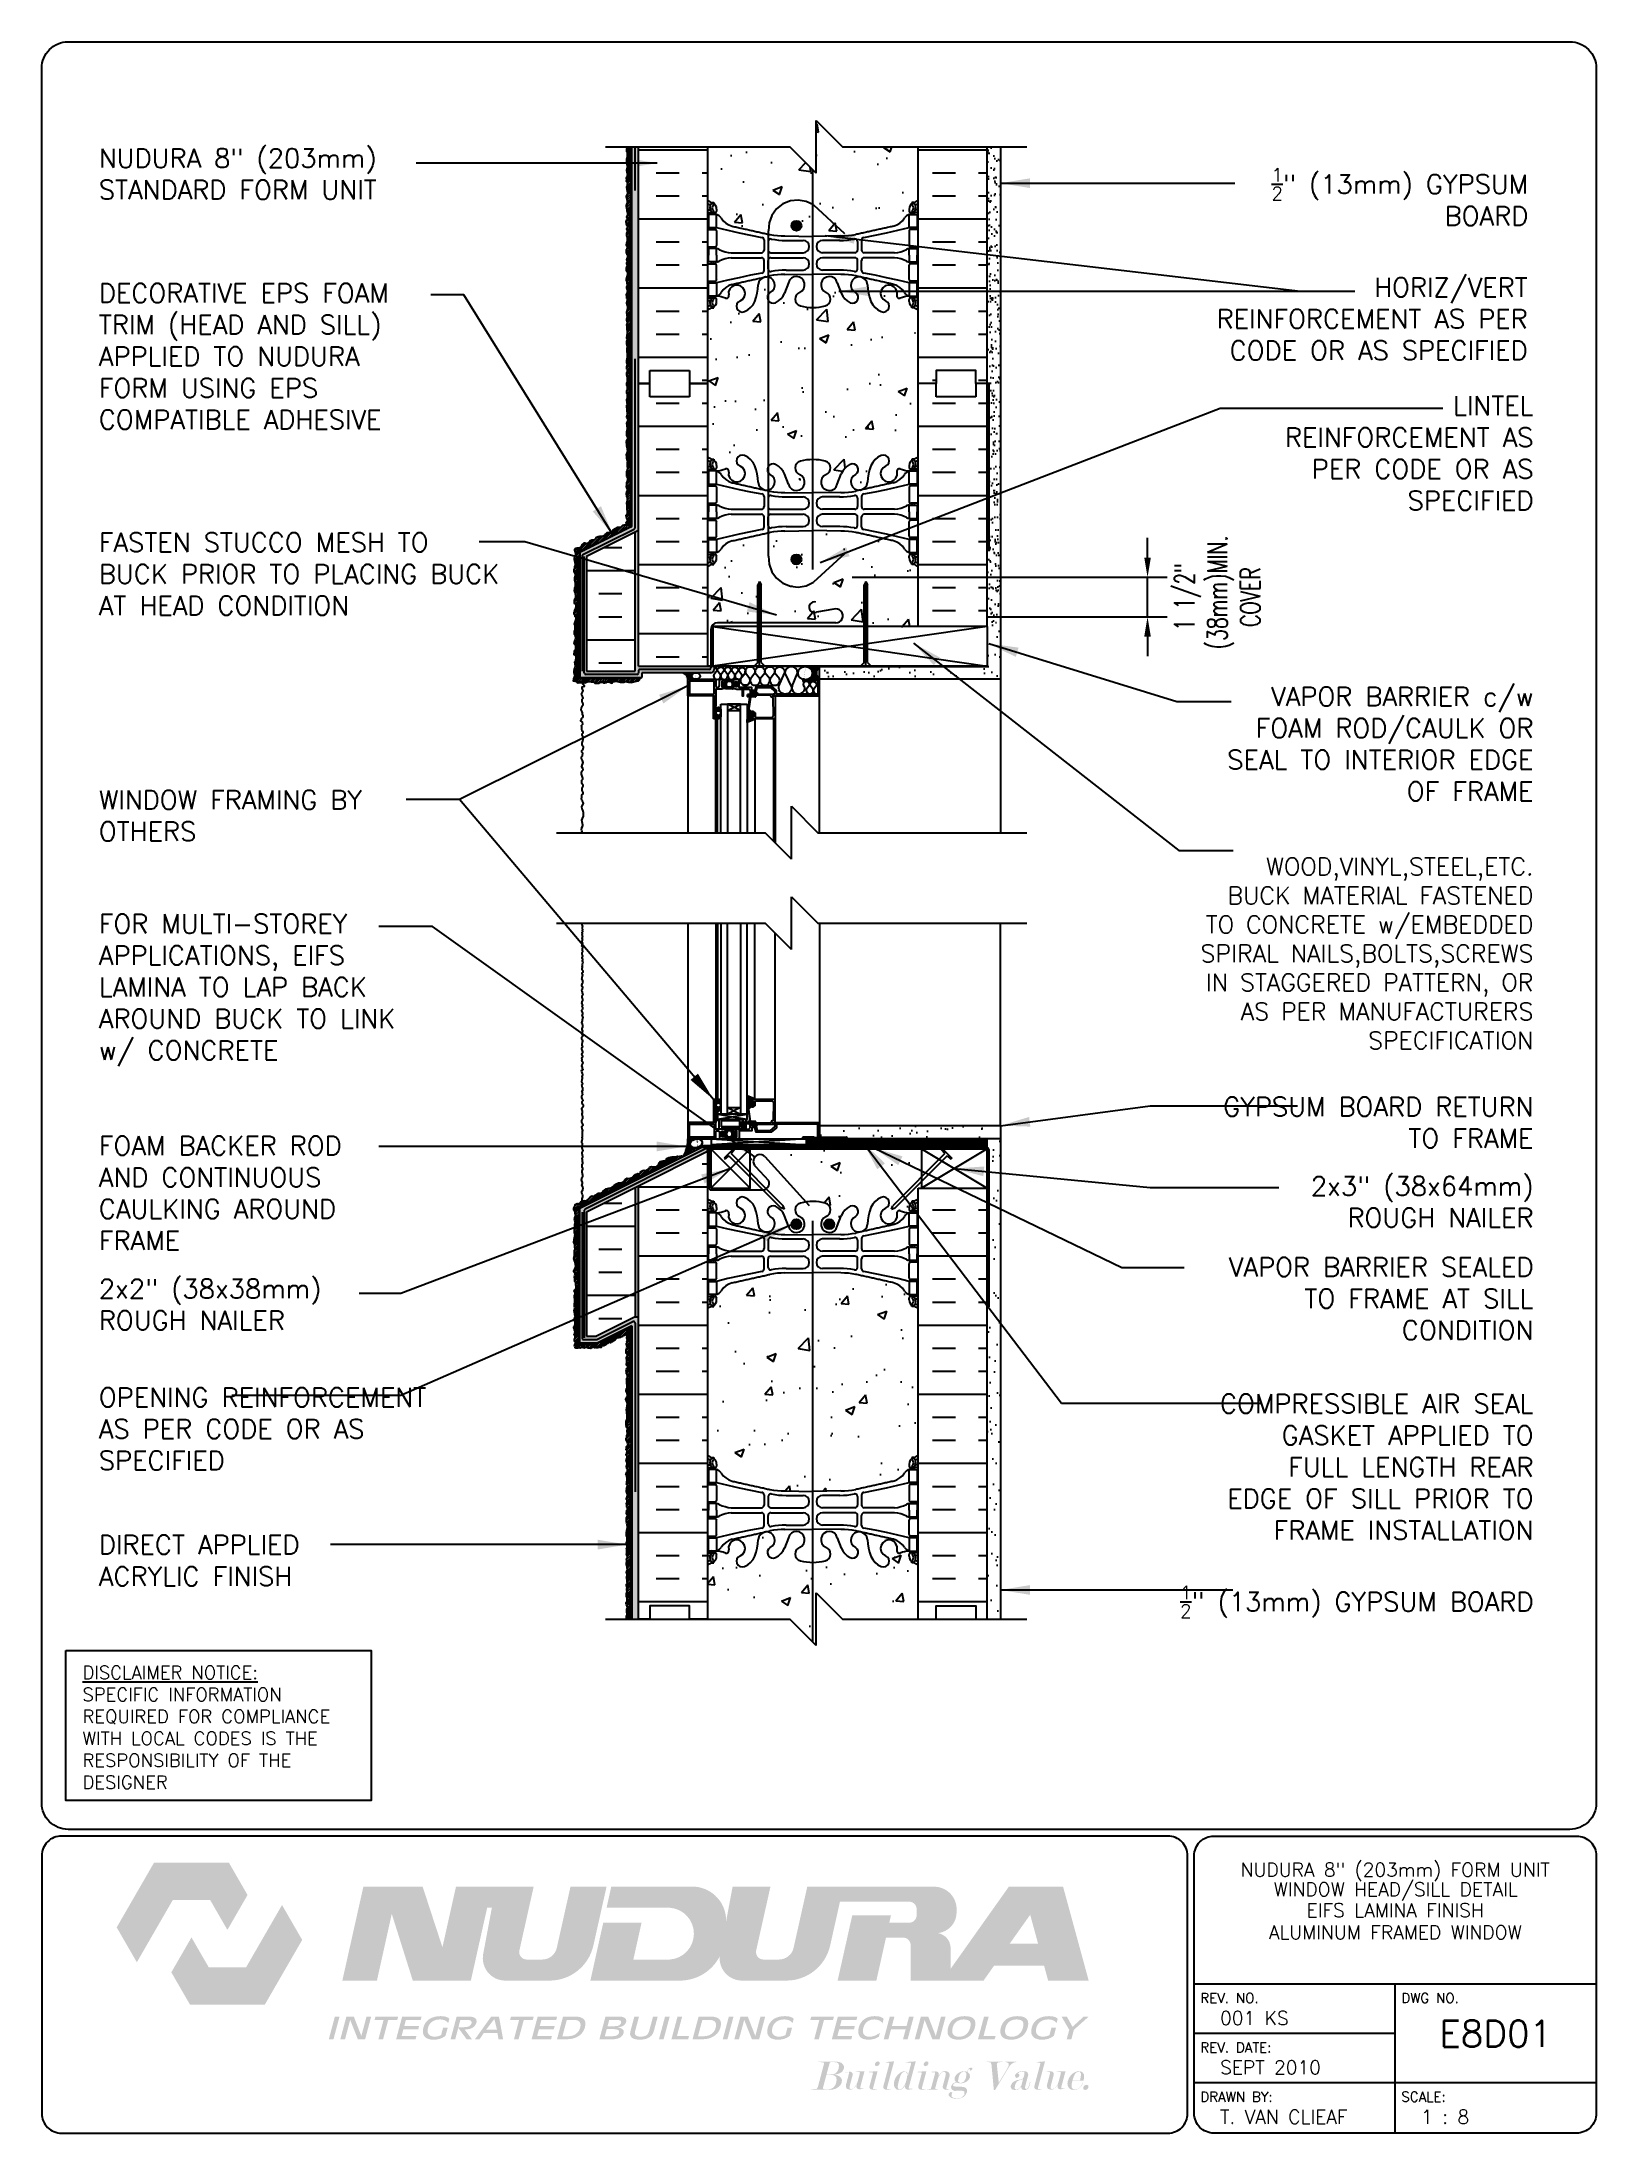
# Paper-space layout 'Layout1' of a CAD drawing. Header units: inches. Extents: x 0.42 to 7.8, y 0.49 to 10.41.
# The model-space entities are those that its viewports show. They can reach past a viewport. Long polylines and large blocks are cut down to what shows.
import ezdxf
from ezdxf.enums import TextEntityAlignment as Align

# ---------------------------------------------------------------- set-up
doc = ezdxf.new("R2010")
doc.units = ezdxf.units.IN
doc.header["$LTSCALE"] = 0.5
doc.header["$MEASUREMENT"] = 0
doc.linetypes.add('DASHED2', pattern=[0.375, 0.25, -0.125])
doc.linetypes.add('HIDDEN2', pattern=[0.1875, 0.125, -0.0625])
doc.layers.get('0').update_dxf_attribs({"linetype": 'CONTINUOUS'})
doc.layers.get('Defpoints').update_dxf_attribs({"linetype": 'CONTINUOUS'})
for name, color, linetype in [('HATCH', 12, 'CONTINUOUS'), ('LINE18', 9, 'CONTINUOUS'), ('line25', 2, 'CONTINUOUS'), ('LINE3', 3, 'CONTINUOUS'), ('LINE50', 5, 'CONTINUOUS'), ('LINE65', 3, 'CONTINUOUS'), ('LINE9', 9, 'CONTINUOUS'), ('LOGO', 7, 'CONTINUOUS'), ('TBK_LINE65', 3, 'CONTINUOUS'), ('TBK_TEXT', 4, 'CONTINUOUS'), ('TEXT', 4, 'CONTINUOUS'), ('Web_Edge', 9, 'CONTINUOUS')]:
    doc.layers.add(name, color=color, linetype=linetype)
doc.styles.add('DIM', font='romans.shx', dxfattribs={"width": 0.7})
doc.styles.add('ROMANS', font='romans')
doc.styles.get("Standard").update_dxf_attribs({"font": 'romans.shx'})
doc.dimstyles.new('ext_12', dxfattribs={"dimscale": 12, "dimtxt": 0.09375, "dimasz": 0.09375, "dimexe": 0.09375, "dimexo": 0.0625, "dimgap": 0.0625, "dimtad": 1, "dimdec": 1, "dimzin": 3, "dimdsep": 46, "dimlunit": 4, "dimtxsty": 'DIM', "dimcen": 0.09, "dimdle": 0.09375, "dimclrt": 4, "dimadec": 0, "dimazin": 0, "dimtfac": 1, "dimtdec": 1, "dimtmove": 2, "dimatfit": 3, "dimfxl": 1, "dimfrac": 2, "dimtolj": 1, "dimtzin": 0, "dimarcsym": 0})
doc.dimstyles.new('ext_8', dxfattribs={"dimscale": 8, "dimtxt": 0.09375, "dimasz": 0.09375, "dimexe": 0.09375, "dimexo": 0.0625, "dimgap": 0.0625, "dimtad": 1, "dimdec": 1, "dimzin": 3, "dimdsep": 46, "dimlunit": 4, "dimtxsty": 'DIM', "dimcen": 0.09, "dimdle": 0.09375, "dimclrt": 4, "dimadec": 0, "dimazin": 0, "dimtfac": 1, "dimtdec": 1, "dimtmove": 2, "dimatfit": 3, "dimfxl": 1, "dimfrac": 2, "dimtolj": 1, "dimtzin": 0, "dimarcsym": 0})
pattern_1 = [(0, (99.301, 21.0783), (0, 2.625), []), (0, (99.301, 21.9533), (0, 2.625), [0.875, -0.875]), (0, (99.301, 22.8283), (0, 2.625), [0.875, -0.875])]
pattern_2 = [(37.5, (101.30097, 21.0783), (-0.01574834, 0.48170594), [0, -0.38, 0, -0.425, 0, -0.40625]), (7.5, (101.301, 21.0783), (0.44244418, 0.70553652), [0, -0.205, 0, -0.3425, 0, -0.13125]), (327.5, (100.99347, 21.0783), (0.778535465, 0.001414763), [0, -0.125, 0, -0.45, 0, -0.5875]), (317.5, (100.9935, 21.0783), (0.75153165, 0.21941889), [0, -0.0625, 0, -0.295, 0, -0.3375])]
pattern_3 = [(45, (184.62097, -109.0428), (-0.0441941738, 0.0441941738), []), (135, (184.62097, -109.0428), (-0.0441941738, -0.0441941738), [])]
pattern_4 = [(45, (184.62097, -109.415907), (-0.0441941738, 0.0441941738), []), (135, (184.62097, -109.415907), (-0.0441941738, -0.0441941738), [])]
pattern_5 = [(50, (0, 0), (3.586301, -0.3137607), [0.375, -4.125]), (355, (0, 0), (-0.6937567, 3.7609607), [0.3, -3.3]), (100.45144, (0.299, -0.026), (2.8925442, 3.4472), [0.318701, -3.5057106]), (46.1842, (0, 1), (5.3362067, -0.8275964), [0.5625, -6.1875]), (96.63564, (0.4447, 0.931), (4.67331, 4.870593), [0.478052, -5.258569]), (351.18416, (0, 1), (4.67331, 4.870593), [0.45, -4.95]), (21, (0.5, 0.75), (2.9845353, -2.0130945), [0.375, -4.125]), (326, (0.5, 0.75), (1.2165767, 3.62575), [0.3, -3.3]), (71.45144, (0.7487, 0.5822), (4.201112, 1.6126558), [0.318701, -3.5057106]), (37.5, (0, 0), (0.0607993, 1.66446927), [0, -3.26, 0, -3.35, 0, -3.3125]), (7.5, (0, 0), (1.3153477, 1.9720586), [0, -1.91, 0, -3.185, 0, -1.2625]), (327.5, (-1.115, 0), (2.6691122, -0.11277436), [0, -1.25, 0, -3.9, 0, -5.175]), (317.5, (-1.615, 0), (2.9159308, 0.500525), [0, -1.625, 0, -2.59, 0, -3.675])]

psp = doc.layouts.get("Layout1")

# ---------------------------------------------------------------- texts
at = {"layer": 'TBK_TEXT', "color": 7, "style": 'ROMANS'}
for s, p in [('REV. NO.', (5.9215, 1.107)), ('DWG NO.', (6.876, 1.107)), ('REV. DATE:', (5.9215, 0.8726)), ('DRAWN BY:', (5.9215, 0.6382)), ('SCALE:', (6.876, 0.6382))]:
    psp.add_text(s, height=0.04688, dxfattribs=at).set_placement(p)
at = {"layer": 'TEXT', "insert": (0.6134, 2.7065), "char_height": 0.0625, "width": 1.41371, "attachment_point": 1, "style": 'ROMANS'}
psp.add_mtext('{\\Fromans.shx|c1;\\LDISCLAIMER NOTICE:\\l\\PSPECIFIC INFORMATION REQUIRED FOR COMPLIANCE WITH LOCAL CODES IS THE RESPONSIBILITY OF THE DESIGNER}', dxfattribs=at)

msp = doc.modelspace()

# ---------------------------------------------------------------- texts
at = {"layer": 'TEXT', "char_height": 0.72}
for s, insert, width, attachment_point in [('NUDURA 8" (203mm) STANDARD FORM UNIT ', (2881.634, 450.657), 16.55925, 4), ('\\A1;{\\H0.7x;\\S1/2;}" (13mm) GYPSUM BOARD', (2935.936, 450.875), 11.30739, 3), ('DECORATIVE EPS FOAM TRIM (HEAD AND SILL) APPLIED TO NUDURA FORM USING EPS COMPATIBLE ADHESIVE ', (2881.634, 443.734), 13.84783, 4), ('HORIZ/VERT REINFORCEMENT AS PER CODE OR AS SPECIFIED', (2935.915, 446.718), 14.19457, 3), ('LINTEL REINFORCEMENT AS PER CODE OR AS SPECIFIED', (2936.134, 442.22), 11.30739, 3), ('FASTEN STUCCO MESH TO BUCK PRIOR TO PLACING BUCK AT HEAD CONDITION', (2881.634, 435.472), 16.55925, 4), ('VAPOR BARRIER c/w FOAM ROD/CAULK OR SEAL TO INTERIOR EDGE OF FRAME', (2936.134, 431.179), 13.37813, 3), ('WINDOW FRAMING BY OTHERS', (2881.634, 427.256), 12.27646, 1), ('{\\H0.9167x;WOOD,VINYL,STEEL,ETC. BUCK MATERIAL FASTENED TO CONCRETE w/EMBEDDED SPIRAL NAILS,BOLTS,SCREWS IN STAGGERED PATTERN, OR AS PER MANUFACTURERS SPECIFICATION\\fCalibri|b0|i0|c0|p34;\\P\\A1;\\Fromans|c0;\\H1.091x;\\P\\P\\P\\P\\P\\P\\P\\P\\P }', (2936.134, 415.081), 13.87812, 6), ('FOR MULTI-STOREY APPLICATIONS, EIFS LAMINA TO LAP BACK AROUND BUCK TO LINK w/ CONCRETE', (2881.634, 422.549), 12.27646, 1), ('\\A1;GYPSUM BOARD RETURN TO FRAME', (2936.134, 414.645), 13.00267, 6), ('FOAM BACKER ROD AND CONTINUOUS\\PCAULKING AROUND FRAME', (2881.634, 411.965), 10.53123, 4), ('\\A1;2x3" (38x64mm) ROUGH NAILER', (2936.134, 411.629), 13.00267, 6), ('\\A1;VAPOR BARRIER SEALED TO FRAME AT SILL CONDITION', (2936.134, 407.961), 13.00267, 6), ('2x2" (38x38mm) ROUGH NAILER', (2881.634, 407.731), 10.53123, 4), ('OPENING REINFORCEMENT AS PER CODE OR AS SPECIFIED', (2881.634, 403.012), 13.59249, 4), ('\\A1;COMPRESSIBLE AIR SEAL GASKET APPLIED TO FULL LENGTH REAR EDGE OF SILL PRIOR TO FRAME INSTALLATION', (2936.134, 401.568), 13.00267, 6), ('DIRECT APPLIED ACRYLIC FINISH', (2881.634, 398.017), 10.53123, 4), ('\\A1;{\\H0.7x;\\S1/2;}" (13mm) GYPSUM BOARD', (2936.134, 396.448), 13.00267, 6)]:
    msp.add_mtext(s, dxfattribs=dict(at, insert=insert, width=width, attachment_point=attachment_point))

# ---------------------------------------------------------------- blocks, each defined once
blk = doc.blocks.new('TITLEBLOCK-Tag')
at = {"style": 'ROMANS'}
for tag, height, p in [('TITLE_LINE_1', 0.065, (0.927, -0.1328)), ('TITLE_LINE_2', 0.065, (0.9294, -0.2258)), ('CENTRE-LINE-3', 0.065, (0.927, -0.3246)), ('TITLE_LINE_4', 0.065, (0.927, -0.4299)), ('TITLE_LINE_5', 0.065, (0.927, -0.526)), ('DWG', 0.125, (1.4043, -0.9102))]:
    blk.add_attdef(tag, text='', height=height, dxfattribs=at).set_placement(p, align=Align.MIDDLE_CENTER)
for tag, p in [('LATEST_REVISION', (0.0954, -0.8366)), ('REVISION_DATE', (0.0954, -1.071)), ('DRAWN_BY', (0.0954, -1.3053)), ('SCALE', (1.0499, -1.3053))]:
    blk.add_attdef(tag, text='', height=0.065, dxfattribs=at).set_placement(p, align=Align.MIDDLE_LEFT)
blk = doc.blocks.new('*D10')
at = {"layer": 'Defpoints', "color": 0, "transparency": 16777216}
for p in [(2909.752, 435.345), (2921.474, 435.345), (2914.884, 433.845)]:
    blk.add_point(p, dxfattribs=at)
at = {"layer": 'TEXT', "color": 0, "lineweight": -2, "transparency": 16777216}
for p, q in [((2921.474, 436.095), (2921.474, 436.845)), ((2910.252, 435.345), (2922.224, 435.345)), ((2921.474, 433.845), (2921.474, 435.345)), ((2915.384, 433.845), (2922.224, 433.845)), ((2921.474, 433.095), (2921.474, 432.345))]:
    blk.add_line(p, q, dxfattribs=at)
at = {"layer": 'TEXT', "color": 0, "transparency": 16777216}
for points in [[(2921.349, 436.095), (2921.599, 436.095), (2921.474, 435.345)], [(2921.349, 433.095), (2921.599, 433.095), (2921.474, 433.845)]]:
    blk.add_solid(points, dxfattribs=at)
at = {"layer": 'TEXT', "color": 4, "transparency": 16777216, "insert": (2924.127, 434.595), "char_height": 0.75, "attachment_point": 5, "rotation": 90, "style": 'DIM'}
blk.add_mtext('\\A1;1 1/2" \\P (38mm)MIN. \\PCOVER', dxfattribs=at)

# ---------------------------------------------------------------- dimensions: what is measured, and where the dimension line sits
at = {"layer": 'TEXT'}
dim = msp.add_linear_dim(base=(2921.474, 435.345), p1=(2914.884, 433.845), p2=(2909.752, 435.345), angle=90, text='<> \\P (38mm)MIN. \\PCOVER', dimstyle='ext_8', dxfattribs=at)
dim.commit()
dim.dimension.update_dxf_attribs({"geometry": '*D10', "text_midpoint": (2924.127, 434.595), "dimtype": 160})

# ---------------------------------------------------------------- hatches: boundary and pattern name
at = {"layer": 'HATCH'}
h = msp.add_hatch(dxfattribs=at)
h.set_pattern_fill('AR-CONC', color=256, scale=0.5)
h.set_pattern_definition(pattern_5)
edge = h.paths.add_edge_path()
edge.add_line((2912.418, 449.122), (2912.523, 449.122))
edge.add_line((2912.523, 449.122), (2912.523, 449.192))
edge.add_line((2912.523, 449.192), (2912.476, 449.192))
edge.add_arc((2912.476, 449.254), 0.0625, 180, 270, ccw=False)
edge.add_line((2912.413, 449.254), (2912.413, 449.322))
edge.add_arc((2912.663, 449.322), 0.25, 124.0558, 180, ccw=False)
edge.add_line((2912.523, 449.529), (2912.523, 449.57))
edge.add_line((2912.523, 449.57), (2912.613, 449.57))
edge.add_arc((2912.413, 450.029), 0.5, 293.57818, 313.78911)
edge.add_line((2912.759, 449.668), (2912.759, 451.693))
edge.add_line((2912.759, 451.693), (2909.884, 451.693))
edge.add_line((2909.884, 451.693), (2908.884, 452.693))
edge.add_line((2908.884, 452.693), (2908.884, 450.693))
edge.add_line((2908.884, 450.693), (2907.884, 451.693))
edge.add_line((2907.884, 451.693), (2904.759, 451.693))
edge.add_line((2904.759, 451.693), (2904.759, 449.668))
edge.add_arc((2905.105, 450.029), 0.5, 226.21089, 246.42182)
edge.add_line((2904.905, 449.57), (2904.995, 449.57))
edge.add_line((2904.995, 449.57), (2904.995, 449.529))
edge.add_arc((2904.855, 449.322), 0.25, 0, 55.9442, ccw=False)
edge.add_line((2905.105, 449.322), (2905.105, 449.254))
edge.add_arc((2905.043, 449.254), 0.0625, -90, 0, ccw=False)
edge.add_line((2905.043, 449.192), (2904.995, 449.192))
edge.add_line((2904.995, 449.192), (2904.995, 449.122))
edge.add_line((2904.995, 449.122), (2905.1, 449.122))
edge.add_arc((2904.978, 448.779), 0.364, 34.97751, 70.33874, ccw=False)
edge.add_arc((2905.901, 449.39), 0.743, 212.79192, 253.81071)
edge.add_spline(control_points=[(2905.693, 448.676), (2907.131, 448.356)], knot_values=[0, 0, 1, 1], degree=1, periodic=0)
edge.add_arc((2907.687, 451.287), 2.984, 259.25462, 270.09947)
edge.add_line((2907.692, 448.303), (2908.759, 448.288))
edge.add_line((2908.759, 448.288), (2909.826, 448.303))
edge.add_arc((2909.831, 451.287), 2.984, 269.90053, 280.74538)
edge.add_spline(control_points=[(2910.387, 448.356), (2911.825, 448.676)], knot_values=[0, 0, 1, 1], degree=1, periodic=0)
edge.add_arc((2911.617, 449.39), 0.743, 286.18929, 327.20808)
edge.add_arc((2912.54, 448.779), 0.364, 109.66126, 145.02249, ccw=False)
edge = h.paths.add_edge_path()
edge.add_spline(control_points=[(2911.825, 436.728), (2910.387, 437.049)], knot_values=[0, 0, 1, 1], degree=1, periodic=0)
edge.add_arc((2909.831, 434.117), 2.984, 79.25462, 90.09947)
edge.add_line((2909.826, 437.101), (2908.759, 437.117))
edge.add_line((2908.759, 437.117), (2907.692, 437.101))
edge.add_arc((2907.687, 434.117), 2.984, 89.90053, 100.74538)
edge.add_spline(control_points=[(2907.131, 437.049), (2905.693, 436.728)], knot_values=[0, 0, 1, 1], degree=1, periodic=0)
edge.add_arc((2905.901, 436.014), 0.743, 106.18929, 147.20808)
edge.add_arc((2904.978, 436.625), 0.364, 289.66126, 325.02249, ccw=False)
edge.add_line((2905.1, 436.283), (2904.995, 436.283))
edge.add_line((2904.995, 436.283), (2904.995, 436.213))
edge.add_line((2904.995, 436.213), (2905.043, 436.213))
edge.add_arc((2905.043, 436.15), 0.0625, 0, 90, ccw=False)
edge.add_line((2905.105, 436.15), (2905.105, 436.083))
edge.add_arc((2904.855, 436.083), 0.25, 304.0558, 360, ccw=False)
edge.add_line((2904.995, 435.876), (2904.995, 435.834))
edge.add_line((2904.995, 435.834), (2904.905, 435.834))
edge.add_arc((2905.105, 435.376), 0.5, 113.57818, 133.78911)
edge.add_line((2904.759, 435.737), (2904.759, 431.972))
edge.add_line((2904.759, 431.972), (2904.884, 431.972))
edge.add_line((2904.884, 431.972), (2904.884, 433.368))
edge.add_arc((2905.134, 433.368), 0.25, 90, 180, ccw=False)
edge.add_line((2905.134, 433.618), (2906.669, 433.618))
edge.add_line((2906.669, 433.618), (2906.669, 435.059))
edge.add_line((2906.669, 435.059), (2906.732, 435.179))
edge.add_line((2906.732, 435.179), (2906.794, 435.059))
edge.add_line((2906.794, 435.059), (2906.794, 433.472))
edge.add_line((2906.794, 433.472), (2910.71, 433.472))
edge.add_line((2910.71, 433.472), (2910.71, 435.059))
edge.add_line((2910.71, 435.059), (2910.773, 435.179))
edge.add_line((2910.773, 435.179), (2910.835, 435.059))
edge.add_line((2910.835, 435.059), (2910.835, 433.472))
edge.add_line((2910.835, 433.472), (2912.759, 433.472))
edge.add_line((2912.759, 433.472), (2912.759, 435.737))
edge.add_arc((2912.413, 435.376), 0.5, 46.21089, 66.42182)
edge.add_line((2912.613, 435.834), (2912.523, 435.834))
edge.add_line((2912.523, 435.834), (2912.523, 435.876))
edge.add_arc((2912.663, 436.083), 0.25, 180, 235.9442, ccw=False)
edge.add_line((2912.413, 436.083), (2912.413, 436.15))
edge.add_arc((2912.476, 436.15), 0.0625, 90, 180, ccw=False)
edge.add_line((2912.476, 436.213), (2912.523, 436.213))
edge.add_line((2912.523, 436.213), (2912.523, 436.283))
edge.add_line((2912.523, 436.283), (2912.418, 436.283))
edge.add_arc((2912.54, 436.625), 0.364, 214.97751, 250.33874, ccw=False)
edge.add_arc((2911.617, 436.014), 0.743, 32.79192, 73.81071)
h = msp.add_hatch(dxfattribs=at)
h.set_pattern_fill('ANSI31', color=256, scale=0.5)
h.set_pattern_definition([(45, (184.62097, -109.415907), (-0.0441941738, 0.0441941738), [])])
h.paths.add_polyline_path([(2901.884, 451.693), (2901.697, 451.693), (2901.678, 451.579), (2901.675, 451.519), (2901.713, 451.476), (2901.705, 451.451), (2901.71, 451.33), (2901.718, 451.291), (2901.694, 451.258), (2901.679, 451.22), (2901.676, 451.178), (2901.684, 451.108), (2901.693, 451.045), (2901.697, 451.021), (2901.708, 450.976), (2901.72, 450.947), (2901.71, 450.903), (2901.697, 450.85), (2901.68, 450.804), (2901.684, 450.774), (2901.691, 450.747), (2901.698, 450.717), (2901.708, 450.683), (2901.712, 450.645), (2901.705, 450.613), (2901.703, 450.585), (2901.695, 450.531), (2901.669, 450.499), (2901.675, 450.461), (2901.678, 450.432), (2901.669, 450.38), (2901.693, 450.364), (2901.703, 450.341), (2901.712, 450.3), (2901.709, 450.267), (2901.706, 450.254), (2901.702, 450.22), (2901.691, 450.194), (2901.683, 450.162), (2901.684, 450.138), (2901.69, 450.107), (2901.69, 450.078), (2901.69, 450.053), (2901.703, 450.038), (2901.699, 450.024), (2901.699, 449.999), (2901.717, 449.964), (2901.714, 449.919), (2901.709, 449.886), (2901.686, 449.846), (2901.672, 449.821), (2901.671, 449.783), (2901.682, 449.749), (2901.691, 449.712), (2901.691, 449.692), (2901.702, 449.647), (2901.71, 449.618), (2901.706, 449.571), (2901.691, 449.538), (2901.682, 449.506), (2901.672, 449.465), (2901.672, 449.423), (2901.682, 449.38), (2901.684, 449.344), (2901.69, 449.316), (2901.695, 449.295), (2901.698, 449.252), (2901.707, 449.221), (2901.717, 449.164), (2901.714, 449.101), (2901.697, 449.054), (2901.682, 449.024), (2901.688, 448.988), (2901.705, 448.976), (2901.705, 448.96), (2901.697, 448.905), (2901.669, 448.889), (2901.654, 448.833), (2901.672, 448.81), (2901.673, 448.768), (2901.683, 448.723), (2901.716, 448.68), (2901.717, 448.627), (2901.697, 448.603), (2901.683, 448.557), (2901.699, 448.516), (2901.702, 448.491), (2901.712, 448.46), (2901.69, 448.425), (2901.68, 448.39), (2901.68, 448.319), (2901.702, 448.242), (2901.71, 448.183), (2901.71, 448.105), (2901.687, 448.07), (2901.675, 448.042), (2901.672, 447.963), (2901.69, 447.925), (2901.702, 447.905), (2901.701, 447.854), (2901.694, 447.818), (2901.676, 447.795), (2901.662, 447.75), (2901.662, 447.711), (2901.666, 447.66), (2901.695, 447.598), (2901.707, 447.594), (2901.725, 447.558), (2901.724, 447.515), (2901.715, 447.485), (2901.703, 447.468), (2901.69, 447.436), (2901.686, 447.398), (2901.688, 447.37), (2901.702, 447.347), (2901.702, 447.297), (2901.684, 447.281), (2901.679, 447.251), (2901.694, 447.223), (2901.711, 447.192), (2901.707, 447.147), (2901.679, 447.137), (2901.664, 447.085), (2901.662, 447.039), (2901.665, 447.002), (2901.69, 446.97), (2901.703, 446.937), (2901.722, 446.889), (2901.721, 446.856), (2901.72, 446.832), (2901.71, 446.814), (2901.7, 446.794), (2901.692, 446.756), (2901.677, 446.703), (2901.669, 446.672), (2901.672, 446.626), (2901.683, 446.586), (2901.691, 446.562), (2901.694, 446.53), (2901.696, 446.499), (2901.702, 446.472), (2901.701, 446.428), (2901.686, 446.371), (2901.68, 446.34), (2901.692, 446.291), (2901.709, 446.258), (2901.718, 446.217), (2901.699, 446.154), (2901.695, 446.138), (2901.675, 446.108), (2901.673, 446.065), (2901.677, 446.015), (2901.686, 445.986), (2901.686, 445.947), (2901.708, 445.903), (2901.699, 445.849), (2901.688, 445.813), (2901.68, 445.753), (2901.69, 445.703), (2901.699, 445.665), (2901.721, 445.612), (2901.712, 445.546), (2901.706, 445.515), (2901.699, 445.457), (2901.686, 445.42), (2901.686, 445.38), (2901.687, 445.344), (2901.687, 445.318), (2901.708, 445.327), (2901.697, 445.29), (2901.701, 445.242), (2901.701, 445.197), (2901.686, 445.154), (2901.683, 445.117), (2901.694, 445.062), (2901.701, 445.03), (2901.699, 444.977), (2901.678, 444.929), (2901.675, 444.918), (2901.695, 444.892), (2901.695, 444.845), (2901.691, 444.796), (2901.687, 444.758), (2901.705, 444.702), (2901.71, 444.629), (2901.705, 444.57), (2901.689, 444.538), (2901.684, 444.441), (2901.705, 444.4), (2901.705, 444.352), (2901.695, 444.335), (2901.679, 444.299), (2901.679, 444.255), (2901.684, 444.206), (2901.687, 444.168), (2901.709, 444.096), (2901.697, 444.02), (2901.687, 444.002), (2901.687, 443.934), (2901.688, 443.893), (2901.699, 443.874), (2901.702, 443.814), (2901.703, 443.784), (2901.706, 443.732), (2901.706, 443.689), (2901.693, 443.645), (2901.688, 443.614), (2901.678, 443.582), (2901.683, 443.56), (2901.676, 443.503), (2901.686, 443.503), (2901.691, 443.462), (2901.708, 443.409), (2901.694, 443.376), (2901.682, 443.335), (2901.682, 443.296), (2901.684, 443.259), (2901.699, 443.23), (2901.699, 443.205), (2901.702, 443.154), (2901.687, 443.13), (2901.682, 443.092), (2901.682, 443.028), (2901.688, 442.992), (2901.699, 442.954), (2901.712, 442.926), (2901.706, 442.892), (2901.702, 442.843), (2901.709, 442.81), (2901.705, 442.771), (2901.694, 442.744), (2901.684, 442.714), (2901.683, 442.678), (2901.684, 442.644), (2901.699, 442.629), (2901.709, 442.595), (2901.71, 442.569), (2901.71, 442.524), (2901.713, 442.488), (2901.702, 442.471), (2901.695, 442.449), (2901.68, 442.42), (2901.68, 442.364), (2901.68, 442.333), (2901.699, 442.305), (2901.705, 442.277), (2901.709, 442.219), (2901.705, 442.153), (2901.687, 442.119), (2901.682, 442.096), (2901.682, 442.065), (2901.684, 442.042), (2901.693, 442.011), (2901.693, 441.974), (2901.706, 441.935), (2901.703, 441.916), (2901.699, 441.888), (2901.679, 441.861), (2901.675, 441.84), (2901.675, 441.821), (2901.675, 441.791), (2901.694, 441.769), (2901.694, 441.728), (2901.694, 441.694), (2901.695, 441.656), (2901.709, 441.609), (2901.71, 441.55), (2901.699, 441.516), (2901.682, 441.438), (2901.714, 441.375), (2901.727, 441.312), (2901.703, 441.244), (2901.684, 441.196), (2901.688, 441.101), (2901.703, 441.035), (2901.703, 440.963), (2901.686, 440.872), (2901.675, 440.809), (2901.679, 440.739), (2901.703, 440.7), (2901.714, 440.637), (2901.708, 440.558), (2901.662, 440.495), (2901.677, 440.345), (2901.69, 440.284), (2901.701, 440.208), (2901.712, 440.123), (2901.692, 440.06), (2901.673, 439.992), (2901.675, 439.942), (2901.682, 439.875), (2901.69, 439.814), (2901.712, 439.775), (2901.71, 439.703), (2901.703, 439.664), (2901.701, 439.629), (2901.699, 439.553), (2901.714, 439.501), (2901.71, 439.411), (2901.679, 439.361), (2901.675, 439.274), (2901.686, 439.191), (2901.716, 439.13), (2901.719, 439.028), (2901.699, 438.989), (2901.686, 438.926), (2901.684, 438.825), (2901.666, 438.788), (2901.684, 438.736), (2901.701, 438.697), (2901.701, 438.612), (2901.675, 438.579), (2901.671, 438.566), (2901.668, 438.499), (2901.677, 438.43), (2901.707, 438.382), (2901.71, 438.328), (2901.707, 438.251), (2901.688, 438.208), (2901.675, 438.158), (2901.688, 438.073), (2901.697, 438.005), (2901.694, 437.927), (2901.701, 437.84), (2901.699, 437.785), (2901.69, 437.729), (2901.66, 437.687), (2901.677, 437.589), (2901.725, 437.511), (2901.684, 437.435), (2901.657, 437.409), (2901.679, 437.367), (2901.653, 437.33), (2901.581, 437.326), (2901.531, 437.315), (2901.474, 437.26), (2901.444, 437.241), (2901.392, 437.239), (2901.333, 437.234), (2901.164, 437.131), (2901.14, 437.083), (2901.11, 437.042), (2901.003, 437.037), (2900.938, 437.029), (2900.888, 436.983), (2900.846, 436.931), (2900.798, 436.904), (2900.718, 436.898), (2900.659, 436.894), (2900.598, 436.887), (2900.52, 436.837), (2900.491, 436.798), (2900.469, 436.772), (2900.424, 436.759), (2900.415, 436.754), (2900.365, 436.752), (2900.302, 436.735), (2900.256, 436.665), (2900.169, 436.619), (2900.093, 436.639), (2900.062, 436.637), (2899.988, 436.571), (2899.966, 436.521), (2899.927, 436.473), (2899.866, 436.454), (2899.84, 436.456), (2899.792, 436.449), (2899.744, 436.441), (2899.701, 436.393), (2899.703, 436.375), (2899.714, 436.34), (2899.748, 436.252), (2899.739, 436.181), (2899.716, 436.13), (2899.696, 436.078), (2899.694, 436.032), (2899.698, 436.006), (2899.705, 435.978), (2899.713, 435.917), (2899.716, 435.902), (2899.726, 435.867), (2899.726, 435.843), (2899.726, 435.802), (2899.707, 435.745), (2899.705, 435.732), (2899.7, 435.695), (2899.683, 435.634), (2899.683, 435.553), (2899.694, 435.527), (2899.711, 435.499), (2899.735, 435.466), (2899.735, 435.425), (2899.737, 435.398), (2899.722, 435.361), (2899.709, 435.319), (2899.707, 435.26), (2899.707, 435.221), (2899.711, 435.197), (2899.715, 435.171), (2899.724, 435.141), (2899.726, 435.095), (2899.735, 435.032), (2899.731, 434.975), (2899.707, 434.927), (2899.702, 434.89), (2899.698, 434.842), (2899.7, 434.807), (2899.724, 434.763), (2899.728, 434.715), (2899.744, 434.665), (2899.741, 434.617), (2899.746, 434.548), (2899.704, 434.502), (2899.698, 434.46), (2899.698, 434.365), (2899.72, 434.347), (2899.752, 434.312), (2899.75, 434.243), (2899.748, 434.173), (2899.72, 434.114), (2899.7, 434.097), (2899.689, 434.038), (2899.685, 434.023), (2899.683, 433.964), (2899.7, 433.936), (2899.72, 433.859), (2899.759, 433.835), (2899.757, 433.755), (2899.739, 433.711), (2899.728, 433.683), (2899.7, 433.605), (2899.687, 433.565), (2899.72, 433.518), (2899.72, 433.451), (2899.717, 433.381), (2899.715, 433.355), (2899.687, 433.292), (2899.693, 433.194), (2899.724, 433.153), (2899.733, 433.115), (2899.746, 433.035), (2899.733, 432.98), (2899.715, 432.961), (2899.696, 432.885), (2899.685, 432.835), (2899.717, 432.791), (2899.737, 432.743), (2899.744, 432.682), (2899.744, 432.602), (2899.709, 432.565), (2899.687, 432.523), (2899.681, 432.413), (2899.735, 432.378), (2899.75, 432.35), (2899.755, 432.267), (2899.746, 432.195), (2899.729, 432.15), (2899.709, 432.121), (2899.711, 432.049), (2899.731, 432.01), (2899.733, 431.971), (2899.711, 431.914), (2899.687, 431.858), (2899.674, 431.768), (2899.685, 431.71), (2899.711, 431.646), (2899.72, 431.594), (2899.685, 431.529), (2899.672, 431.49), (2899.654, 431.42), (2899.715, 431.396), (2899.742, 431.405), (2899.794, 431.361), (2899.84, 431.342), (2899.929, 431.355), (2899.964, 431.361), (2900.005, 431.359), (2900.092, 431.344), (2900.162, 431.357), (2900.223, 431.387), (2900.256, 431.387), (2900.34, 431.374), (2900.43, 431.37), (2900.48, 431.322), (2900.541, 431.322), (2900.584, 431.324), (2900.643, 431.331), (2900.68, 431.352), (2900.715, 431.368), (2900.772, 431.368), (2900.811, 431.344), (2900.852, 431.344), (2900.922, 431.355), (2900.952, 431.37), (2901.055, 431.372), (2901.061, 431.35), (2901.124, 431.32), (2901.165, 431.381), (2901.287, 431.398), (2901.392, 431.376), (2901.442, 431.357), (2901.583, 431.359), (2901.631, 431.392), (2901.751, 431.357), (2901.858, 431.346), (2901.956, 431.374), (2902.062, 431.405), (2902.134, 431.416), (2902.171, 431.448), (2902.188, 431.495), (2902.259, 431.535), (2899.909, 431.535), (2899.909, 436.285), (2901.884, 437.273)])
h = msp.add_hatch(dxfattribs=at)
h.set_pattern_fill('AR-SAND', color=256, scale=0.05)
h.set_pattern_definition([(37.5, (184.62097, -109.41591), (-0.003149668, 0.0963411885), [0, -0.076, 0, -0.085, 0, -0.08125]), (7.5, (184.62097, -109.41591), (0.088488835, 0.141107303), [0, -0.041, 0, -0.0685, 0, -0.02625]), (327.5, (184.55947, -109.41591), (0.155707093, 0.0002829527), [0, -0.025, 0, -0.09, 0, -0.1175]), (317.5, (184.55947, -109.41591), (0.15030633, 0.043883778), [0, -0.0125, 0, -0.059, 0, -0.0675])])
h.paths.add_polyline_path([(2902.134, 437.118), (2902.009, 437.056), (2902.009, 431.972), (2902.134, 431.972)], flags=17)
h.paths.add_polyline_path([(2905.009, 431.972), (2902.134, 431.972), (2902.009, 431.972), (2902.009, 431.785), (2900.159, 431.785), (2900.159, 436.131), (2902.134, 437.118), (2902.134, 442.702), (2902.134, 451.693), (2901.884, 451.693), (2901.884, 437.273), (2899.909, 436.285), (2899.909, 431.535), (2902.259, 431.535), (2902.259, 431.722), (2905.009, 431.722)])
h = msp.add_hatch(dxfattribs=at)
h.set_pattern_fill('INSUL', color=256, scale=7, style=0)
h.set_pattern_definition(pattern_1)
h.paths.add_polyline_path([(2904.759, 451.693), (2902.134, 451.693), (2902.134, 442.702), (2902.572, 442.702), (2902.572, 443.202), (2904.072, 443.202), (2904.072, 442.702), (2904.759, 442.702)])
h.paths.add_polyline_path([(2915.384, 451.693), (2912.759, 451.693), (2912.759, 442.702), (2913.009, 442.702), (2913.447, 442.702), (2913.447, 443.202), (2914.947, 443.202), (2914.947, 442.702), (2915.384, 442.702)])
h = msp.add_hatch(dxfattribs=at)
h.set_pattern_fill('AR-SAND', color=256, scale=0.5)
h.set_pattern_definition([(37.5, (186.621, -109.4159), (-0.03149668, 0.96341188), [0, -0.76, 0, -0.85, 0, -0.8125]), (7.5, (186.621, -109.4159), (0.88488835, 1.41107303), [0, -0.41, 0, -0.685, 0, -0.2625]), (327.5, (186.006, -109.4159), (1.55707093, 0.00282953), [0, -0.25, 0, -0.9, 0, -1.175]), (317.5, (186.006, -109.4159), (1.5030633, 0.4388378), [0, -0.125, 0, -0.59, 0, -0.675])])
h.paths.add_polyline_path([(2915.884, 431.972), (2915.384, 431.972), (2909.009, 431.972), (2909.009, 431.472), (2915.884, 431.472)])
h.paths.add_polyline_path([(2915.884, 451.702), (2915.384, 451.702), (2915.384, 442.702), (2915.384, 433.472), (2915.384, 431.972), (2915.884, 431.972)])
h = msp.add_hatch(dxfattribs=at)
h.set_pattern_fill('AR-SAND', color=256, scale=0.25, style=0)
h.set_pattern_definition(pattern_2)
h.paths.add_polyline_path([(2915.884, 451.693), (2915.384, 451.693), (2915.384, 446.752), (2915.884, 446.752)])
h = msp.add_hatch(dxfattribs=at)
h.set_pattern_fill('AR-SAND', color=256, scale=0.25, style=0)
h.set_pattern_definition(pattern_2)
h.paths.add_polyline_path([(2915.884, 438.759), (2915.384, 438.759), (2915.384, 433.46), (2915.884, 433.46)])
h.paths.add_polyline_path([(2915.384, 438.759), (2915.884, 438.759), (2915.884, 442.996), (2915.384, 442.996), (2915.384, 442.702)])
h.paths.add_polyline_path([(2915.384, 442.996), (2915.884, 442.996), (2915.884, 451.693), (2915.384, 451.693)])
h = msp.add_hatch(dxfattribs=at)
h.set_pattern_fill('AR-CONC', color=256, scale=0.5)
h.set_pattern_definition(pattern_5)
h.paths.add_polyline_path([(2908.884, 396.794), (2909.884, 395.794), (2912.759, 395.794), (2912.759, 397.829, 0.088416), (2912.613, 397.926), (2912.523, 397.926), (2912.523, 397.968, -0.249069), (2912.413, 398.175), (2912.413, 398.242, -0.414214), (2912.476, 398.305), (2912.523, 398.305), (2912.523, 398.375), (2912.418, 398.375, 0.085348), (2912.089, 398.299, -0.669601), (2911.956, 398.42, 2.087231), (2911.522, 398.195, -1), (2911.359, 397.786, -0.21345), (2910.966, 398.176, -0.068226), (2910.831, 398.803, 1.753171), (2910.38, 398.507, -0.940793), (2910.176, 398.124, -0.173075), (2909.83, 398.49), (2909.688, 398.877, 1.612474), (2909.256, 398.517, -0.734872), (2909.233, 398.006, -0.068475), (2908.759, 397.944, -0.068475), (2908.285, 398.006, -0.734872), (2908.262, 398.517, 1.612474), (2907.83, 398.877), (2907.688, 398.49, -0.173075), (2907.342, 398.124, -0.940793), (2907.138, 398.507, 1.753171), (2906.687, 398.803, -0.068226), (2906.552, 398.176, -0.21345), (2906.159, 397.786, -1), (2905.996, 398.195, 2.087231), (2905.562, 398.42, -0.669601), (2905.429, 398.299, 0.085348), (2905.1, 398.375), (2904.995, 398.375), (2904.995, 398.305), (2905.043, 398.305, -0.414214), (2905.105, 398.242), (2905.105, 398.175, -0.249069), (2904.995, 397.968), (2904.995, 397.926), (2904.905, 397.926, 0.088416), (2904.759, 397.829), (2904.759, 395.794), (2907.884, 395.794), (2908.884, 394.794)])
edge = h.paths.add_edge_path()
edge.add_arc((2912.413, 407.207), 0.5, 46.21089, 66.42182)
edge.add_line((2912.613, 407.665), (2912.523, 407.665))
edge.add_line((2912.523, 407.665), (2912.523, 407.707))
edge.add_arc((2912.663, 407.914), 0.25, 180, 235.9442, ccw=False)
edge.add_line((2912.413, 407.914), (2912.413, 407.981))
edge.add_arc((2912.476, 407.981), 0.0625, 90, 180, ccw=False)
edge.add_line((2912.476, 408.044), (2912.523, 408.044))
edge.add_line((2912.523, 408.044), (2912.523, 408.114))
edge.add_line((2912.523, 408.114), (2912.418, 408.114))
edge.add_arc((2912.54, 408.456), 0.364, 214.97751, 250.33874, ccw=False)
edge.add_arc((2911.617, 407.845), 0.743, 32.79192, 73.81071)
edge.add_spline(control_points=[(2911.825, 408.559), (2910.387, 408.88)], knot_values=[0, 0, 1, 1], degree=1, periodic=0)
edge.add_arc((2909.831, 405.948), 2.984, 79.25462, 90.09947)
edge.add_line((2909.826, 408.932), (2908.759, 408.948))
edge.add_line((2908.759, 408.948), (2907.692, 408.932))
edge.add_arc((2907.687, 405.948), 2.984, 89.90053, 100.74538)
edge.add_spline(control_points=[(2907.131, 408.88), (2905.693, 408.559)], knot_values=[0, 0, 1, 1], degree=1, periodic=0)
edge.add_arc((2905.901, 407.845), 0.743, 106.18929, 147.20808)
edge.add_arc((2904.978, 408.456), 0.364, 289.66126, 325.02249, ccw=False)
edge.add_line((2905.1, 408.114), (2904.995, 408.114))
edge.add_line((2904.995, 408.114), (2904.995, 408.044))
edge.add_line((2904.995, 408.044), (2905.043, 408.044))
edge.add_arc((2905.043, 407.981), 0.0625, 0, 90, ccw=False)
edge.add_line((2905.105, 407.981), (2905.105, 407.914))
edge.add_arc((2904.855, 407.914), 0.25, 304.0558, 360, ccw=False)
edge.add_line((2904.995, 407.707), (2904.995, 407.665))
edge.add_line((2904.995, 407.665), (2904.905, 407.665))
edge.add_arc((2905.105, 407.207), 0.5, 113.57818, 133.78911)
edge.add_line((2904.759, 407.568), (2904.759, 402.021))
edge.add_arc((2905.105, 402.382), 0.5, 226.21089, 246.42182)
edge.add_line((2904.905, 401.924), (2904.995, 401.924))
edge.add_line((2904.995, 401.924), (2904.995, 401.882))
edge.add_arc((2904.855, 401.675), 0.25, 0, 55.9442, ccw=False)
edge.add_line((2905.105, 401.675), (2905.105, 401.607))
edge.add_arc((2905.043, 401.607), 0.0625, -90, 0, ccw=False)
edge.add_line((2905.043, 401.545), (2904.995, 401.545))
edge.add_line((2904.995, 401.545), (2904.995, 401.475))
edge.add_line((2904.995, 401.475), (2905.1, 401.475))
edge.add_arc((2904.978, 401.132), 0.364, 34.97751, 70.33874, ccw=False)
edge.add_arc((2905.901, 401.744), 0.743, 212.79192, 253.81071)
edge.add_spline(control_points=[(2905.693, 401.03), (2907.131, 400.709)], knot_values=[0, 0, 1, 1], degree=1, periodic=0)
edge.add_arc((2907.687, 403.641), 2.984, 259.25462, 270.09947)
edge.add_line((2907.692, 400.657), (2908.759, 400.641))
edge.add_line((2908.759, 400.641), (2909.826, 400.657))
edge.add_arc((2909.831, 403.641), 2.984, 269.90053, 280.74538)
edge.add_spline(control_points=[(2910.387, 400.709), (2911.825, 401.03)], knot_values=[0, 0, 1, 1], degree=1, periodic=0)
edge.add_arc((2911.617, 401.744), 0.743, 286.18929, 327.20808)
edge.add_arc((2912.54, 401.132), 0.364, 109.66126, 145.02249, ccw=False)
edge.add_line((2912.418, 401.475), (2912.523, 401.475))
edge.add_line((2912.523, 401.475), (2912.523, 401.545))
edge.add_line((2912.523, 401.545), (2912.476, 401.545))
edge.add_arc((2912.476, 401.607), 0.0625, 180, 270, ccw=False)
edge.add_line((2912.413, 401.607), (2912.413, 401.675))
edge.add_arc((2912.663, 401.675), 0.25, 124.0558, 180, ccw=False)
edge.add_line((2912.523, 401.882), (2912.523, 401.924))
edge.add_line((2912.523, 401.924), (2912.613, 401.924))
edge.add_arc((2912.413, 402.382), 0.5, 293.57818, 313.78911)
edge.add_line((2912.759, 402.021), (2912.759, 407.568))
h.paths.add_polyline_path([(2912.884, 412.578), (2912.884, 413.649), (2906.384, 413.649), (2906.384, 412.74), (2906.995, 412.13, 0.355629), (2907.082, 412.427), (2906.593, 412.967, -1.066787), (2906.935, 413.351), (2908.5, 411.627, -0.037066), (2908.759, 411.644, -0.068475), (2909.233, 411.582, -0.734872), (2909.256, 411.071, 1.612474), (2909.688, 410.712), (2909.83, 411.098, -0.173075), (2910.176, 411.465, -0.940793), (2910.38, 411.082, 1.753171), (2910.831, 410.785, -0.068226), (2910.966, 411.413, -0.21345), (2911.359, 411.802, -1), (2911.522, 411.394, 2.087231), (2911.956, 411.169, -0.669601), (2912.089, 411.289, 0.085348), (2912.418, 411.214), (2912.523, 411.214), (2912.523, 411.284), (2912.476, 411.284, -0.414214), (2912.413, 411.346), (2912.413, 411.414, -0.249069), (2912.523, 411.621), (2912.523, 411.663), (2912.613, 411.663, 0.088416), (2912.759, 411.76), (2912.759, 412.149), (2912.884, 412.149), (2912.884, 412.402), (2911.881, 411.399), (2911.752, 411.358), (2911.793, 411.487)])
h.paths.add_polyline_path([(2912.759, 445.475, 0.088416), (2912.613, 445.573), (2912.523, 445.573), (2912.523, 445.614, -0.249069), (2912.413, 445.822), (2912.413, 445.889, -0.414214), (2912.476, 445.952), (2912.523, 445.952), (2912.523, 446.022), (2912.418, 446.022, 0.085348), (2912.089, 445.946, -0.669601), (2911.956, 446.066, 2.087231), (2911.522, 445.842, -1), (2911.359, 445.433, -0.21345), (2910.966, 445.822, -0.068226), (2910.831, 446.45, 1.753171), (2910.38, 446.153, -0.940793), (2910.176, 445.77, -0.173075), (2909.83, 446.137), (2909.688, 446.524, 1.612474), (2909.256, 446.164, -0.734872), (2909.233, 445.653, -0.068475), (2908.759, 445.591, -0.068475), (2908.285, 445.653, -0.734872), (2908.262, 446.164, 1.612474), (2907.83, 446.524), (2907.688, 446.137, -0.173075), (2907.342, 445.77, -0.940793), (2907.138, 446.153, 1.753171), (2906.687, 446.45, -0.068226), (2906.552, 445.822, -0.21345), (2906.159, 445.433, -1), (2905.996, 445.842, 2.087231), (2905.562, 446.066, -0.669601), (2905.429, 445.946, 0.085348), (2905.1, 446.022), (2904.995, 446.022), (2904.995, 445.952), (2905.043, 445.952, -0.414214), (2905.105, 445.889), (2905.105, 445.822, -0.249069), (2904.995, 445.614), (2904.995, 445.573), (2904.905, 445.573, 0.088416), (2904.759, 445.475), (2904.759, 442.702), (2904.759, 439.929, 0.088416), (2904.905, 439.832), (2904.995, 439.832), (2904.995, 439.79, -0.249069), (2905.105, 439.583), (2905.105, 439.515, -0.414214), (2905.043, 439.453), (2904.995, 439.453), (2904.995, 439.383), (2905.1, 439.383, 0.085348), (2905.429, 439.458, -0.669601), (2905.562, 439.338, 2.087231), (2905.996, 439.563, -1), (2906.159, 439.971, -0.21345), (2906.552, 439.582, -0.068226), (2906.687, 438.954, 1.753171), (2907.138, 439.251, -0.940793), (2907.342, 439.634, -0.173075), (2907.688, 439.267), (2907.83, 438.881, 1.612474), (2908.262, 439.24, -0.734872), (2908.285, 439.751, -0.068475), (2908.759, 439.813, -0.068475), (2909.233, 439.751, -0.734872), (2909.256, 439.24, 1.612474), (2909.688, 438.881), (2909.83, 439.267, -0.173075), (2910.176, 439.634, -0.940793), (2910.38, 439.251, 1.753171), (2910.831, 438.954, -0.068226), (2910.966, 439.582, -0.21345), (2911.359, 439.971, -1), (2911.522, 439.563, 2.087231), (2911.956, 439.338, -0.669601), (2912.089, 439.458, 0.085348), (2912.418, 439.383), (2912.523, 439.383), (2912.523, 439.453), (2912.476, 439.453, -0.414214), (2912.413, 439.515), (2912.413, 439.583, -0.249069), (2912.523, 439.79), (2912.523, 439.832), (2912.613, 439.832, 0.088416), (2912.759, 439.929), (2912.759, 442.702)])
h = msp.add_hatch(dxfattribs=at)
h.set_pattern_fill('AR-SAND', color=256, scale=0.25, style=0)
h.set_pattern_definition(pattern_2)
h.paths.add_polyline_path([(2915.884, 446.752), (2915.384, 446.752), (2915.384, 442.702), (2915.384, 438.759), (2915.884, 438.759)])
h = msp.add_hatch(dxfattribs=at)
h.set_pattern_fill('INSUL', color=256, scale=7, style=0)
h.set_pattern_definition(pattern_1)
h.paths.add_polyline_path([(2904.759, 442.702), (2904.072, 442.702), (2904.072, 442.202), (2902.572, 442.202), (2902.572, 442.702), (2902.134, 442.702), (2902.134, 431.972), (2904.759, 431.972)])
h.paths.add_polyline_path([(2915.384, 442.702), (2914.947, 442.702), (2914.947, 442.202), (2913.447, 442.202), (2913.447, 442.702), (2913.009, 442.702), (2912.759, 442.702), (2912.759, 433.472), (2915.384, 433.472)])
h = msp.add_hatch(dxfattribs=at)
h.set_pattern_fill('INSUL', color=256, scale=7)
h.set_pattern_definition([(0, (184.621, -84.152), (0, 2.625), []), (0, (184.621, -83.277), (0, 2.625), [0.875, -0.875]), (0, (184.621, -82.402), (0, 2.625), [0.875, -0.875])])
h.paths.add_polyline_path([(2902.009, 437.056), (2900.159, 436.131), (2900.159, 431.785), (2901.259, 431.785), (2902.009, 432.16)])
h = msp.add_hatch(dxfattribs=at)
h.set_pattern_fill('ANSI37', color=256, scale=0.5)
h.set_pattern_definition(pattern_4)
edge = h.paths.add_edge_path()
edge.add_ellipse((2904.317, 431.597), major_axis=(0.159, 0), ratio=0.790482, start_angle=-270, end_angle=-99.28814, ccw=False)
edge.add_line((2904.317, 431.722), (2903.753, 431.722))
edge.add_arc((2903.737, 431.45), 0.272, 4.62583, 86.66366, ccw=False)
edge.add_line((2904.009, 431.472), (2904.292, 431.472))
h.paths.add_polyline_path([(2904.442, 431.675), (2904.441, 431.676), (2904.445, 431.672)])
h = msp.add_hatch(dxfattribs=at)
h.set_pattern_fill('ANSI37', color=256, scale=0.5, style=0)
h.set_pattern_definition([(45, (184.62097, -90.14512), (-0.0441941738, 0.0441941738), []), (135, (184.62097, -90.14512), (-0.0441941738, -0.0441941738), [])])
h.paths.add_polyline_path([(2905.264, 430.313), (2905.264, 430.067, -0.973119), (2905.074, 430.061), (2905.074, 430.313, -1.00028)])
h.paths.add_polyline_path([(2905.081, 430.19, 1), (2905.257, 430.19, 1)], flags=16)
h.paths.add_polyline_path([(2906.435, 429.972), (2906.56, 429.972, -0.392741), (2906.54, 429.946), (2906.264, 429.835), (2906.264, 429.94, 0.314564), (2906.318, 430.283), (2906.322, 430.31), (2906.348, 430.31, -0.149443), (2906.451, 430.191), (2906.451, 430.19, 0.192913), (2906.459, 430.169, -0.089226), (2906.474, 430.075), (2906.455, 430.072, 0.315299), (2906.452, 430.069)])
h.paths.add_polyline_path([(2905.797, 431.351, 0.772598), (2905.822, 431.366, -0.343149), (2905.827, 431.377), (2905.843, 431.386, -0.131652), (2905.847, 431.387), (2905.866, 431.387, -0.414214), (2905.874, 431.379), (2905.874, 431.19, -0.414214), (2905.866, 431.182), (2905.847, 431.182, -0.131652), (2905.843, 431.183), (2905.827, 431.193, -0.343149), (2905.822, 431.204, 0.772598), (2905.797, 431.219), (2905.69, 431.111), (2905.483, 431.111), (2905.376, 431.219, 0.772598), (2905.351, 431.204, -0.343149), (2905.346, 431.193), (2905.33, 431.183, -0.131652), (2905.326, 431.182), (2905.307, 431.182, -0.414214), (2905.299, 431.19), (2905.299, 431.379, -0.414214), (2905.307, 431.387), (2905.326, 431.387, -0.131652), (2905.33, 431.386), (2905.346, 431.377, -0.343149), (2905.351, 431.366, 0.772598), (2905.376, 431.351), (2905.483, 431.458), (2905.69, 431.458)])
h.paths.add_polyline_path([(2905.614, 431.17), (2905.559, 431.17, -0.323848), (2905.502, 431.211, -0.326502), (2905.502, 431.359, -0.323848), (2905.559, 431.4), (2905.614, 431.4, -0.323848), (2905.671, 431.359, -0.326502), (2905.671, 431.211, -0.323848)], flags=16)
h = msp.add_hatch(dxfattribs=at)
h.set_pattern_fill('ANSI37', color=256, scale=0.5)
h.set_pattern_definition(pattern_4)
edge = h.paths.add_edge_path()
edge.add_line((2909.009, 431.941), (2908.474, 431.941))
edge.add_ellipse((2908.467, 431.706), major_axis=(0.283, 0), ratio=0.833647, start_angle=623.08298, end_angle=808.48588, ccw=False)
edge.add_arc((2908.429, 431.462), 0.01, 0, 68.93085, ccw=False)
edge.add_line((2908.439, 431.462), (2908.439, 431.457))
edge.add_arc((2908.449, 431.457), 0.01, 180, 270)
edge.add_line((2908.449, 431.447), (2908.734, 431.447))
edge.add_arc((2908.734, 431.457), 0.01, 270, 360)
edge.add_line((2908.744, 431.457), (2908.744, 431.462))
edge.add_arc((2908.754, 431.462), 0.01, 90, 180, ccw=False)
edge.add_line((2908.754, 431.472), (2909.009, 431.472))
edge.add_arc((2909.188, 431.707), 0.295, 127.32168, 232.67832, ccw=False)
h = msp.add_hatch(dxfattribs=at)
h.set_pattern_fill('ANSI37', color=256, scale=0.5, style=0)
h.set_pattern_definition(pattern_3)
h.paths.add_polyline_path([(2905.264, 415.181), (2905.264, 415.428, 0.973119), (2905.074, 415.433), (2905.074, 415.181, 1.00028)])
h.paths.add_polyline_path([(2905.081, 415.304, -1), (2905.257, 415.304, -1)], flags=16)
h.paths.add_polyline_path([(2906.435, 415.522), (2906.56, 415.522, 0.392741), (2906.54, 415.548), (2906.264, 415.659), (2906.264, 415.555, -0.314564), (2906.318, 415.211), (2906.322, 415.185), (2906.348, 415.185, 0.149443), (2906.451, 415.304), (2906.451, 415.304, -0.192913), (2906.459, 415.325, 0.089226), (2906.474, 415.419), (2906.455, 415.422, -0.315299), (2906.452, 415.425)])
h.paths.add_polyline_path([(2905.797, 414.144, -0.772598), (2905.822, 414.129, 0.343149), (2905.827, 414.117), (2905.843, 414.108, 0.131652), (2905.847, 414.107), (2905.866, 414.107, 0.414214), (2905.874, 414.115), (2905.874, 414.304, 0.414214), (2905.866, 414.312), (2905.847, 414.312, 0.131652), (2905.843, 414.311), (2905.827, 414.302, 0.343149), (2905.822, 414.29, -0.772598), (2905.797, 414.276), (2905.69, 414.383), (2905.483, 414.383), (2905.376, 414.276, -0.772598), (2905.351, 414.29, 0.343149), (2905.346, 414.302), (2905.33, 414.311, 0.131652), (2905.326, 414.312), (2905.307, 414.312, 0.414214), (2905.299, 414.304), (2905.299, 414.115, 0.414214), (2905.307, 414.107), (2905.326, 414.107, 0.131652), (2905.33, 414.108), (2905.346, 414.117, 0.343149), (2905.351, 414.129, -0.772598), (2905.376, 414.144), (2905.483, 414.036), (2905.69, 414.036)])
h.paths.add_polyline_path([(2905.614, 414.325), (2905.559, 414.325, 0.323848), (2905.502, 414.283, 0.326502), (2905.502, 414.136, 0.323848), (2905.559, 414.095), (2905.614, 414.095, 0.323848), (2905.671, 414.136, 0.326502), (2905.671, 414.283, 0.323848)], flags=16)
h = msp.add_hatch(dxfattribs=at)
h.set_pattern_fill('AR-SAND', color=256, scale=0.5)
h.set_pattern_definition([(37.5, (186.621, -109.0428), (-0.03149668, 0.96341188), [0, -0.76, 0, -0.85, 0, -0.8125]), (7.5, (186.621, -109.0428), (0.88488835, 1.41107303), [0, -0.41, 0, -0.685, 0, -0.2625]), (327.5, (186.006, -109.0428), (1.55707093, 0.00282953), [0, -0.25, 0, -0.9, 0, -1.175]), (317.5, (186.006, -109.0428), (1.5030633, 0.4388378), [0, -0.125, 0, -0.59, 0, -0.675])])
h.paths.add_polyline_path([(2915.884, 414.524), (2909.009, 414.524), (2909.009, 414.087), (2911.071, 414.087), (2912.04, 414.087), (2912.04, 414.024), (2915.384, 414.024), (2915.384, 412.149), (2915.384, 395.794), (2915.884, 395.794)])
h = msp.add_hatch(dxfattribs=at)
h.set_pattern_fill('AR-SAND', color=256, scale=0.05)
h.set_pattern_definition([(37.5, (184.62097, -109.0428), (-0.003149668, 0.0963411885), [0, -0.076, 0, -0.085, 0, -0.08125]), (7.5, (184.62097, -109.0428), (0.088488835, 0.141107303), [0, -0.041, 0, -0.0685, 0, -0.02625]), (327.5, (184.55947, -109.0428), (0.155707093, 0.0002829527), [0, -0.025, 0, -0.09, 0, -0.1175]), (317.5, (184.55947, -109.0428), (0.15030633, 0.043883778), [0, -0.0125, 0, -0.059, 0, -0.0675])])
h.paths.add_polyline_path([(2902.134, 407.269), (2902.009, 407.269), (2900.534, 406.532), (2900.159, 406.532), (2900.159, 411.24), (2902.134, 412.227), (2904.759, 413.54), (2904.759, 413.649), (2904.884, 413.649), (2904.884, 413.713), (2904.546, 413.713), (2899.909, 411.394), (2899.909, 406.282), (2900.593, 406.282), (2901.884, 406.927), (2901.884, 395.794), (2902.134, 395.794)])
h.paths.add_polyline_path([(2902.134, 412.227), (2902.009, 412.165), (2902.009, 407.269), (2902.134, 407.269)], flags=17)
h = msp.add_hatch(dxfattribs=at)
h.set_pattern_fill('ANSI37', color=256, scale=0.5)
h.set_pattern_definition(pattern_3)
edge = h.paths.add_edge_path()
edge.add_ellipse((2904.325, 413.855), major_axis=(0.228, 0.062), ratio=0.681129, start_angle=70.6754, end_angle=280.60349, ccw=False)
edge.add_line((2904.361, 414.022), (2904.009, 414.022))
edge.add_arc((2902.899, 413.958), 1.112, -32.75382, 3.29139, ccw=False)
edge.add_line((2903.834, 413.357), (2904.162, 413.521))
edge.add_arc((2904.147, 413.548), 0.0313, 117.87512, 297.87512, ccw=False)
edge.add_line((2904.133, 413.576), (2904.408, 413.714))
h.paths.add_polyline_path([(2904.105, 413.771), (2904.106, 413.771), (2904.102, 413.779)])
h = msp.add_hatch(color=7, dxfattribs=at)
h.dxf.hatch_style = 1
h.paths.add_polyline_path([(2910.04, 414.087), (2909.821, 414.087), (2909.821, 414.024), (2910.04, 414.024, 1)])
h.paths.add_polyline_path([(2909.571, 414.087), (2909.321, 414.087), (2909.321, 414.024), (2909.571, 414.024)])
h.paths.add_polyline_path([(2909.071, 414.087, 0.414214), (2909.009, 414.024), (2909.009, 414.022), (2909.009, 413.913), (2909.071, 413.913)])
h.paths.add_polyline_path([(2908.446, 413.775), (2908.196, 413.775), (2908.196, 413.713), (2908.446, 413.713)])
h.paths.add_polyline_path([(2907.946, 413.775), (2907.696, 413.775), (2907.696, 413.713), (2907.946, 413.713)])
h.paths.add_polyline_path([(2907.446, 413.775), (2907.196, 413.775), (2907.196, 413.713), (2907.446, 413.713)])
h.paths.add_polyline_path([(2906.946, 413.775), (2906.696, 413.775), (2906.696, 413.713), (2906.946, 413.713)])
h.paths.add_polyline_path([(2906.446, 413.775), (2906.196, 413.775), (2906.196, 413.713), (2906.446, 413.713)])
h.paths.add_polyline_path([(2905.946, 413.775), (2905.696, 413.775), (2905.696, 413.713), (2905.946, 413.713)])
h.paths.add_polyline_path([(2905.446, 413.775), (2905.196, 413.775), (2905.196, 413.713), (2905.446, 413.713)])
h.paths.add_polyline_path([(2904.946, 413.775), (2904.696, 413.775), (2904.696, 413.713), (2904.946, 413.713)])
edge = h.paths.add_edge_path()
edge.add_line((2904.474, 413.677), (2904.447, 413.733))
edge.add_ellipse((2904.325, 413.855), major_axis=(0.228, 0.062), ratio=0.681129, start_angle=-79.39651, end_angle=-68.72472, ccw=False)
edge.add_line((2904.408, 413.714), (2904.223, 413.621))
edge.add_line((2904.223, 413.621), (2904.251, 413.565))
edge.add_line((2904.251, 413.565), (2904.474, 413.677))
h.paths.add_polyline_path([(2908.696, 413.775), (2908.946, 413.775), (2908.946, 413.713), (2908.696, 413.713)])
h = msp.add_hatch(dxfattribs=at)
h.set_pattern_fill('ANSI37', color=256, scale=0.5)
h.set_pattern_definition([(45, (99.493345, 38.04107), (-0.0441941738, 0.0441941738), []), (135, (99.493345, 38.04107), (-0.0441941738, -0.0441941738), [])])
h.paths.add_polyline_path([(2908.981, 414.022), (2908.502, 414.022), (2908.502, 413.791), (2908.981, 413.791)])
h = msp.add_hatch(dxfattribs=at)
h.set_pattern_fill('ANSI31', color=256, scale=0.5)
h.set_pattern_definition([(45, (184.62097, -109.0428), (-0.0441941738, 0.0441941738), [])])
h.paths.add_polyline_path([(2903.468, 413.336), (2903.413, 413.336), (2903.282, 413.313), (2903.231, 413.292), (2903.215, 413.279), (2903.203, 413.239), (2903.16, 413.196), (2903.13, 413.186), (2903.076, 413.195), (2903.022, 413.182), (2902.965, 413.161), (2902.929, 413.123), (2902.91, 413.074), (2902.883, 413.038), (2902.834, 412.987), (2902.831, 412.975), (2902.715, 412.963), (2902.63, 412.977), (2902.555, 412.953), (2902.541, 412.905), (2902.46, 412.844), (2902.425, 412.824), (2902.354, 412.833), (2902.299, 412.818), (2902.23, 412.782), (2902.214, 412.748), (2902.173, 412.698), (2902.106, 412.709), (2902.019, 412.673), (2901.959, 412.622), (2901.884, 412.545), (2901.884, 412.554), (2901.786, 412.525), (2901.71, 412.529), (2901.672, 412.506), (2901.631, 412.478), (2901.612, 412.456), (2901.586, 412.417), (2901.55, 412.396), (2901.506, 412.367), (2901.449, 412.358), (2901.381, 412.352), (2901.331, 412.33), (2901.269, 412.303), (2901.216, 412.252), (2901.169, 412.209), (2901.124, 412.171), (2901.042, 412.146), (2901.003, 412.151), (2900.912, 412.133), (2900.842, 412.081), (2900.798, 412.036), (2900.771, 411.992), (2900.706, 411.953), (2900.702, 411.962), (2900.621, 411.963), (2900.561, 411.926), (2900.488, 411.888), (2900.473, 411.854), (2900.373, 411.857), (2900.31, 411.832), (2900.282, 411.802), (2900.235, 411.752), (2900.207, 411.71), (2900.153, 411.676), (2900.075, 411.681), (2899.984, 411.659), (2899.948, 411.637), (2899.916, 411.593), (2899.844, 411.554), (2899.801, 411.575), (2899.731, 411.533), (2899.725, 411.495), (2899.674, 411.396), (2899.681, 411.314), (2899.719, 411.282), (2899.735, 411.197), (2899.749, 411.112), (2899.714, 411.025), (2899.708, 410.98), (2899.72, 410.925), (2899.74, 410.847), (2899.719, 410.775), (2899.717, 410.735), (2899.707, 410.576), (2899.704, 410.463), (2899.719, 410.435), (2899.731, 410.369), (2899.717, 410.33), (2899.702, 410.278), (2899.686, 410.199), (2899.679, 410.103), (2899.717, 410.015), (2899.722, 409.927), (2899.726, 409.831), (2899.707, 409.791), (2899.709, 409.712), (2899.7, 409.667), (2899.709, 409.576), (2899.679, 409.485), (2899.713, 409.362), (2899.744, 409.271), (2899.749, 409.18), (2899.716, 409.083), (2899.676, 409.031), (2899.68, 408.977), (2899.715, 408.947), (2899.732, 408.878), (2899.721, 408.836), (2899.703, 408.772), (2899.715, 408.691), (2899.721, 408.603), (2899.75, 408.588), (2899.759, 408.483), (2899.762, 408.416), (2899.773, 408.349), (2899.715, 408.293), (2899.706, 408.269), (2899.697, 408.229), (2899.733, 408.199), (2899.736, 408.13), (2899.71, 408.082), (2899.7, 408.009), (2899.713, 407.923), (2899.719, 407.846), (2899.71, 407.753), (2899.71, 407.671), (2899.721, 407.611), (2899.707, 407.56), (2899.695, 407.49), (2899.701, 407.467), (2899.719, 407.36), (2899.735, 407.32), (2899.739, 407.255), (2899.723, 407.249), (2899.712, 407.221), (2899.71, 407.211), (2899.701, 407.154), (2899.701, 407.133), (2899.713, 407.099), (2899.723, 407.083), (2899.728, 407.062), (2899.735, 406.995), (2899.714, 406.943), (2899.7, 406.91), (2899.684, 406.888), (2899.684, 406.852), (2899.693, 406.804), (2899.702, 406.768), (2899.719, 406.741), (2899.732, 406.725), (2899.729, 406.682), (2899.713, 406.648), (2899.695, 406.61), (2899.708, 406.575), (2899.728, 406.544), (2899.73, 406.471), (2899.717, 406.44), (2899.71, 406.412), (2899.709, 406.358), (2899.723, 406.333), (2899.742, 406.298), (2899.725, 406.238), (2899.703, 406.206), (2899.715, 406.145), (2899.728, 406.117), (2899.724, 406.089), (2899.758, 406.077), (2899.806, 406.071), (2899.842, 406.078), (2899.86, 406.098), (2899.894, 406.098), (2899.93, 406.083), (2899.962, 406.103), (2900.001, 406.103), (2900.034, 406.09), (2900.05, 406.087), (2900.092, 406.087), (2900.101, 406.104), (2900.142, 406.108), (2900.173, 406.113), (2900.197, 406.096), (2900.22, 406.077), (2900.26, 406.08), (2900.324, 406.07), (2900.335, 406.087), (2900.365, 406.095), (2900.415, 406.11), (2900.462, 406.088), (2900.492, 406.086), (2900.529, 406.103), (2900.542, 406.093), (2900.6, 406.093), (2900.618, 406.102), (2900.654, 406.114), (2900.673, 406.104), (2900.712, 406.105), (2900.725, 406.158), (2900.773, 406.163), (2900.816, 406.165), (2900.868, 406.189), (2900.897, 406.209), (2900.912, 406.234), (2900.953, 406.255), (2900.991, 406.278), (2901.015, 406.299), (2901.07, 406.286), (2901.081, 406.307), (2901.139, 406.324), (2901.194, 406.363), (2901.225, 406.371), (2901.236, 406.397), (2901.268, 406.416), (2901.293, 406.435), (2901.314, 406.465), (2901.391, 406.467), (2901.451, 406.493), (2901.47, 406.518), (2901.509, 406.502), (2901.529, 406.529), (2901.568, 406.561), (2901.609, 406.559), (2901.635, 406.575), (2901.655, 406.606), (2901.695, 406.623), (2901.703, 406.605), (2901.707, 406.541), (2901.69, 406.492), (2901.691, 406.453), (2901.706, 406.409), (2901.713, 406.372), (2901.689, 406.348), (2901.7, 406.3), (2901.678, 406.273), (2901.682, 406.232), (2901.7, 406.116), (2901.689, 406.086), (2901.686, 406.039), (2901.671, 406.024), (2901.673, 405.978), (2901.672, 405.919), (2901.682, 405.88), (2901.7, 405.862), (2901.713, 405.785), (2901.677, 405.728), (2901.682, 405.672), (2901.696, 405.62), (2901.694, 405.535), (2901.675, 405.488), (2901.674, 405.434), (2901.719, 405.399), (2901.73, 405.378), (2901.721, 405.316), (2901.69, 405.299), (2901.674, 405.273), (2901.666, 405.217), (2901.677, 405.168), (2901.678, 405.099), (2901.709, 405.07), (2901.724, 405.01), (2901.718, 404.948), (2901.684, 404.915), (2901.687, 404.861), (2901.694, 404.789), (2901.697, 404.733), (2901.708, 404.695), (2901.708, 404.628), (2901.707, 404.57), (2901.677, 404.541), (2901.666, 404.462), (2901.689, 404.395), (2901.717, 404.267), (2901.693, 404.227), (2901.662, 404.187), (2901.659, 404.128), (2901.682, 404.076), (2901.703, 404.014), (2901.718, 403.972), (2901.704, 403.903), (2901.69, 403.795), (2901.677, 403.735), (2901.688, 403.656), (2901.696, 403.609), (2901.707, 403.53), (2901.707, 403.449), (2901.701, 403.399), (2901.682, 403.351), (2901.67, 403.311), (2901.667, 403.266), (2901.667, 403.196), (2901.675, 403.153), (2901.673, 403.122), (2901.681, 403.092), (2901.69, 403.071), (2901.714, 403.047), (2901.719, 402.997), (2901.708, 402.948), (2901.71, 402.9), (2901.721, 402.821), (2901.693, 402.752), (2901.696, 402.703), (2901.673, 402.66), (2901.673, 402.598), (2901.7, 402.519), (2901.721, 402.475), (2901.74, 402.418), (2901.685, 402.347), (2901.677, 402.288), (2901.67, 402.215), (2901.699, 402.175), (2901.703, 402.132), (2901.692, 402.09), (2901.67, 402.055), (2901.669, 402.013), (2901.704, 401.972), (2901.707, 401.91), (2901.685, 401.863), (2901.67, 401.789), (2901.692, 401.75), (2901.7, 401.697), (2901.693, 401.624), (2901.684, 401.584), (2901.696, 401.511), (2901.715, 401.482), (2901.715, 401.403), (2901.691, 401.368), (2901.68, 401.331), (2901.659, 401.304), (2901.687, 401.238), (2901.695, 401.194), (2901.7, 401.146), (2901.707, 401.091), (2901.699, 401.036), (2901.69, 400.997), (2901.69, 400.955), (2901.678, 400.931), (2901.691, 400.896), (2901.729, 400.858), (2901.708, 400.799), (2901.681, 400.773), (2901.688, 400.75), (2901.691, 400.708), (2901.674, 400.674), (2901.676, 400.626), (2901.688, 400.595), (2901.701, 400.564), (2901.713, 400.508), (2901.72, 400.473), (2901.709, 400.429), (2901.682, 400.389), (2901.682, 400.336), (2901.703, 400.314), (2901.7, 400.253), (2901.69, 400.21), (2901.682, 400.18), (2901.687, 400.107), (2901.695, 400.044), (2901.712, 400.031), (2901.712, 399.942), (2901.684, 399.901), (2901.687, 399.835), (2901.68, 399.803), (2901.701, 399.755), (2901.713, 399.736), (2901.7, 399.681), (2901.7, 399.67), (2901.687, 399.655), (2901.683, 399.618), (2901.682, 399.589), (2901.681, 399.553), (2901.676, 399.531), (2901.683, 399.485), (2901.694, 399.432), (2901.701, 399.392), (2901.711, 399.355), (2901.724, 399.332), (2901.715, 399.243), (2901.709, 399.211), (2901.703, 399.193), (2901.698, 399.168), (2901.698, 399.124), (2901.679, 399.076), (2901.683, 399.028), (2901.681, 398.993), (2901.684, 398.955), (2901.697, 398.922), (2901.701, 398.88), (2901.699, 398.839), (2901.702, 398.809), (2901.71, 398.764), (2901.696, 398.729), (2901.685, 398.684), (2901.678, 398.653), (2901.678, 398.619), (2901.692, 398.596), (2901.708, 398.574), (2901.703, 398.546), (2901.702, 398.514), (2901.702, 398.495), (2901.685, 398.449), (2901.689, 398.429), (2901.689, 398.374), (2901.688, 398.313), (2901.675, 398.254), (2901.707, 398.208), (2901.715, 398.127), (2901.692, 398.108), (2901.689, 398.086), (2901.685, 398.047), (2901.699, 398.014), (2901.692, 397.954), (2901.677, 397.914), (2901.678, 397.867), (2901.697, 397.823), (2901.71, 397.782), (2901.711, 397.735), (2901.713, 397.658), (2901.707, 397.635), (2901.696, 397.602), (2901.682, 397.569), (2901.685, 397.529), (2901.71, 397.491), (2901.699, 397.425), (2901.686, 397.39), (2901.687, 397.349), (2901.697, 397.314), (2901.709, 397.264), (2901.711, 397.189), (2901.717, 397.166), (2901.68, 397.123), (2901.674, 397.094), (2901.675, 397.059), (2901.695, 397.026), (2901.707, 396.978), (2901.696, 396.945), (2901.696, 396.898), (2901.701, 396.841), (2901.695, 396.807), (2901.692, 396.786), (2901.683, 396.759), (2901.676, 396.715), (2901.677, 396.662), (2901.695, 396.621), (2901.71, 396.595), (2901.709, 396.534), (2901.706, 396.473), (2901.691, 396.438), (2901.67, 396.416), (2901.67, 396.386), (2901.676, 396.333), (2901.701, 396.287), (2901.719, 396.248), (2901.709, 396.193), (2901.69, 396.153), (2901.691, 396.093), (2901.696, 396.056), (2901.709, 395.99), (2901.702, 395.949), (2901.685, 395.884), (2901.684, 395.849), (2901.697, 395.794), (2901.884, 395.794), (2901.884, 406.927), (2900.593, 406.282), (2899.909, 406.282), (2899.909, 411.394), (2903.834, 413.357), (2903.797, 413.364), (2903.769, 413.378), (2903.741, 413.365), (2903.711, 413.366), (2903.673, 413.358), (2903.614, 413.366), (2903.536, 413.341)])
h = msp.add_hatch(dxfattribs=at)
h.set_pattern_fill('INSUL', color=256, scale=7)
h.set_pattern_definition(pattern_1)
h.paths.add_polyline_path([(2904.759, 413.54), (2902.134, 412.227), (2902.134, 395.794), (2902.572, 395.794), (2902.572, 396.294), (2904.072, 396.294), (2904.072, 395.794), (2904.759, 395.794)])
h.paths.add_polyline_path([(2915.384, 412.149), (2912.759, 412.149), (2912.759, 395.794), (2913.447, 395.794), (2913.447, 396.294), (2914.947, 396.294), (2914.947, 395.794), (2915.384, 395.794)])
h = msp.add_hatch(dxfattribs=at)
h.set_pattern_fill('INSUL', color=256, scale=7)
h.set_pattern_definition([(0, (184.621, -109.0428), (0, 2.625), []), (0, (184.621, -108.1678), (0, 2.625), [0.875, -0.875]), (0, (184.621, -107.2928), (0, 2.625), [0.875, -0.875])])
h.paths.add_polyline_path([(2902.009, 412.165), (2900.159, 411.24), (2900.159, 406.532), (2900.534, 406.532), (2902.009, 407.269)])
at = {"layer": 'LINE65'}
for points in [[(2908.323, 448.692, 1), (2907.948, 448.692, 1)], [(2908.323, 436.022, 1), (2907.948, 436.022, 1)], [(2908.321, 410.784, 1), (2907.946, 410.784, 1)], [(2909.57, 410.784, 1), (2909.195, 410.784, 1)]]:
    msp.add_hatch(color=256, dxfattribs=at).paths.add_polyline_path(points)

# ---------------------------------------------------------------- linework, layer by layer
at = {"layer": 'HATCH', "color": 4, "linetype": 'DASHED2', "ltscale": 0.5}
for p, q in [((2915.447, 442.736), (2915.447, 431.941)), ((2915.447, 431.941), (2907.73, 431.941)), ((2915.384, 413.68), (2908.071, 413.68)), ((2915.447, 413.618), (2915.447, 407.649))]:
    msp.add_line(p, q, dxfattribs=at)
at = {"layer": 'HATCH'}
for p, q in [((2906.732, 431.972), (2906.732, 435.179)), ((2910.773, 431.972), (2910.773, 435.179)), ((2915.384, 433.472), (2904.956, 431.972)), ((2904.956, 433.472), (2915.384, 431.972)), ((2905.714, 431.458), (2905.459, 431.458)), ((2907.969, 431.212), (2908.18, 431.709)), ((2908.636, 431.252), (2908.511, 431.089)), ((2908.771, 431.089), (2908.646, 431.252)), ((2908.906, 431.252), (2908.782, 431.089)), ((2908.944, 431.216), (2908.917, 431.252)), ((2915.884, 431.472), (2915.884, 425.649)), ((2905.074, 425.649), (2905.074, 430.847)), ((2905.714, 431.111), (2905.459, 431.111)), ((2909.009, 425.649), (2909.009, 430.847)), ((2905.139, 425.649), (2905.139, 429.976)), ((2906.56, 429.972), (2906.56, 425.649)), ((2907.323, 429.972), (2907.323, 425.275)), ((2904.009, 422.212), (2904.009, 414.647)), ((2905.074, 422.212), (2905.074, 414.647)), ((2905.139, 422.212), (2905.139, 415.518)), ((2906.56, 415.522), (2906.56, 422.212)), ((2907.323, 415.522), (2907.323, 421.838)), ((2909.009, 422.211), (2909.009, 414.647)), ((2915.884, 414.524), (2915.884, 422.211)), ((2905.139, 415.091), (2905.139, 414.741)), ((2905.139, 414.961), (2906.264, 414.774)), ((2905.139, 414.774), (2906.264, 414.961)), ((2904.902, 414.022), (2908.502, 413.791)), ((2908.502, 414.022), (2904.902, 413.791)), ((2905.714, 414.383), (2905.459, 414.383)), ((2915.384, 413.962), (2909.071, 413.962)), ((2915.384, 413.899), (2909.071, 413.899)), ((2915.384, 413.837), (2909.071, 413.837)), ((2915.384, 413.774), (2909.071, 413.774)), ((2915.384, 413.712), (2909.071, 413.712)), ((2904.884, 413.649), (2906.384, 412.149)), ((2906.384, 413.649), (2904.884, 412.149)), ((2912.884, 413.649), (2915.384, 412.149)), ((2915.384, 413.649), (2912.884, 412.149)), ((2904.857, 399.605), (2904.857, 399.605)), ((2912.74, 399.439), (2912.74, 399.439)), ((2904.908, 398.438), (2904.908, 398.438))]:
    msp.add_line(p, q, dxfattribs=at)
for points in [[(2906.371, 431.484, -1.33151), (2906.012, 431.484), (2906.183, 431.709, 1.253869), (2905.94, 431.805, -1.253869), (2906.183, 431.709), (2906.012, 431.484, 1.33151), (2906.371, 431.484), (2906.198, 431.709, -1.33151), (2906.558, 431.709), (2906.386, 431.484, 1.33151), (2906.745, 431.484), (2906.572, 431.709, -1.33151), (2906.932, 431.709), (2906.76, 431.484, 1.33151), (2907.119, 431.484), (2906.947, 431.709, -1.33151), (2907.306, 431.709), (2907.134, 431.484, 1.33151), (2907.493, 431.484), (2907.321, 431.708, -1.33151), (2907.68, 431.708)], [(2908.18, 431.709, 1), (2907.7, 431.709), (2907.954, 431.17, -1.151765), (2907.469, 431.212), (2907.68, 431.708)], [(2905.009, 431.934, -0.367714), (2905.118, 431.806), (2904.994, 431.643, 1.33151), (2905.254, 431.643), (2905.129, 431.805)], [(2905.129, 431.805, -1), (2905.389, 431.805), (2905.264, 431.643, 1.33151), (2905.524, 431.643), (2905.399, 431.805)], [(2905.399, 431.805, -1), (2905.659, 431.805), (2905.535, 431.643, 1.33151), (2905.795, 431.643), (2905.67, 431.805)], [(2905.67, 431.805, -1), (2905.93, 431.805), (2905.805, 431.643, 1.33151), (2906.065, 431.643), (2905.94, 431.805)]]:
    msp.add_lwpolyline(points, format="xyb", dxfattribs=at)
for points in [[(2900.007, 425.649), (2899.984, 425.717), (2899.971, 425.773), (2899.984, 425.834), (2899.988, 425.851), (2900.021, 425.91), (2900.019, 425.937), (2899.99, 426.065), (2899.984, 426.122), (2900.003, 426.187), (2900.044, 426.281), (2900.047, 426.353), (2900.042, 426.405), (2900.028, 426.464), (2900.017, 426.5), (2900, 426.556), (2899.979, 426.632), (2900.051, 426.768), (2900.038, 426.793), (2900.011, 426.848), (2899.984, 426.888), (2899.971, 426.928), (2899.979, 426.995), (2899.979, 427.081), (2900.04, 427.127), (2900.03, 427.179), (2899.998, 427.249), (2900, 427.32), (2900.007, 427.391), (2900.038, 427.429), (2900.03, 427.446), (2899.986, 427.519), (2899.979, 427.536), (2899.988, 427.586), (2899.986, 427.647), (2900.022, 427.686), (2900.024, 427.718), (2899.992, 427.789), (2899.977, 427.833), (2899.969, 427.865), (2899.971, 427.926), (2899.975, 427.953), (2899.994, 428.001), (2900.036, 428.031), (2900.034, 428.041), (2900.017, 428.089), (2899.98, 428.146), (2899.971, 428.169), (2899.992, 428.215), (2900.015, 428.272), (2900.036, 428.31), (2900.022, 428.354), (2900.007, 428.383), (2899.967, 428.461), (2899.965, 428.473), (2899.969, 428.526), (2900.011, 428.57), (2900.013, 428.58), (2900.019, 428.668), (2899.992, 428.692), (2899.986, 428.71), (2899.984, 428.763), (2900.009, 428.799), (2900.036, 428.828), (2900.049, 428.901), (2900.013, 428.943), (2900.007, 428.957), (2899.994, 428.993), (2899.998, 429.054), (2900.009, 429.079), (2900.007, 429.096), (2900.019, 429.136), (2900.038, 429.19), (2900.038, 429.228), (2900.03, 429.285), (2900.011, 429.316), (2900.003, 429.329), (2899.998, 429.364), (2899.998, 429.404), (2900.036, 429.444), (2900.034, 429.461), (2900.013, 429.497), (2899.992, 429.507), (2899.984, 429.576), (2899.98, 429.623), (2899.977, 429.658), (2899.971, 429.712), (2900.003, 429.75), (2900.017, 429.771), (2900.003, 429.842), (2899.933, 429.909), (2899.967, 429.959), (2899.973, 429.978), (2900.005, 430.016), (2900.04, 430.062), (2900.038, 430.087), (2900.013, 430.146), (2900.009, 430.159), (2900.005, 430.201), (2899.998, 430.243), (2899.961, 430.308), (2899.965, 430.387), (2899.982, 430.413), (2900.005, 430.465), (2900.007, 430.482), (2900.036, 430.513), (2900.015, 430.583), (2899.99, 430.61), (2899.99, 430.671), (2899.996, 430.719), (2900.028, 430.753), (2900.019, 430.792), (2900.011, 430.822), (2900.007, 430.828), (2899.965, 430.902), (2899.99, 430.962), (2900.005, 430.983), (2900.034, 431.04), (2900.007, 431.103), (2899.992, 431.139), (2899.998, 431.191), (2900.087, 431.214), (2900.032, 431.269), (2900.005, 431.3), (2900.009, 431.351), (2900.007, 431.359)], [(2900.007, 411.665), (2900, 411.715), (2899.997, 411.743), (2900.013, 411.786), (2900.017, 411.817), (2900.015, 411.863), (2900.004, 411.909), (2899.997, 411.923), (2899.987, 411.984), (2899.988, 412.015), (2899.99, 412.052), (2900.021, 412.089), (2900.027, 412.109), (2900.028, 412.135), (2900.022, 412.196), (2900.001, 412.227), (2899.983, 412.254), (2899.999, 412.293), (2900.012, 412.326), (2900.009, 412.366), (2899.988, 412.434), (2899.975, 412.471), (2899.979, 412.507), (2899.984, 412.541), (2900.013, 412.581), (2900.024, 412.597), (2900.024, 412.615), (2900.021, 412.659), (2900.01, 412.689), (2900.004, 412.697), (2899.995, 412.754), (2899.995, 412.783), (2899.999, 412.816), (2900.003, 412.83), (2900.021, 412.878), (2900.021, 412.902), (2900.002, 412.94), (2899.993, 412.958), (2899.992, 413.005), (2899.991, 413.033), (2899.997, 413.068), (2900.016, 413.101), (2900.015, 413.128), (2900.014, 413.17), (2900.008, 413.2), (2900.003, 413.216), (2900.002, 413.273), (2900.008, 413.298), (2900.022, 413.331), (2900.019, 413.366), (2900.009, 413.384), (2900.009, 413.424), (2900.008, 413.434), (2899.998, 413.46), (2900, 413.51), (2900.017, 413.556), (2900.035, 413.583), (2900.027, 413.611), (2900.014, 413.632), (2900.008, 413.645), (2899.998, 413.666), (2899.99, 413.701), (2899.99, 413.732), (2900.002, 413.759), (2900.005, 413.773), (2900.01, 413.811), (2900.003, 413.853), (2899.989, 413.877), (2899.985, 413.892), (2899.984, 413.926), (2899.995, 413.962), (2899.997, 413.986), (2900.004, 414.002), (2900.008, 414.009), (2900.011, 414.026), (2900.008, 414.047), (2900.008, 414.058), (2900.001, 414.065), (2899.998, 414.083), (2900.005, 414.104), (2900.013, 414.12), (2900.014, 414.141), (2900.012, 414.17), (2900.01, 414.189), (2900.004, 414.228), (2900.005, 414.281), (2900.014, 414.304), (2900.024, 414.339), (2900.01, 414.377), (2900.001, 414.403), (2899.99, 414.42), (2899.986, 414.472), (2900.002, 414.506), (2900.033, 414.538), (2900.021, 414.585), (2899.989, 414.657), (2899.984, 414.688), (2899.983, 414.724), (2900.011, 414.773), (2900.015, 414.788), (2900.027, 414.838), (2900.022, 414.878), (2900.011, 414.891), (2900.008, 414.908), (2899.999, 414.945), (2899.991, 414.978), (2900.003, 415.013), (2900.009, 415.026), (2900.012, 415.046), (2900.013, 415.092), (2900.001, 415.101), (2899.991, 415.128), (2899.986, 415.151), (2899.985, 415.193), (2900.009, 415.231), (2900.017, 415.239), (2900.047, 415.274), (2900.046, 415.306), (2900.025, 415.33), (2900.004, 415.36), (2899.996, 415.389), (2899.993, 415.441), (2900.008, 415.461), (2900.028, 415.481), (2900.02, 415.507), (2900.008, 415.531), (2899.995, 415.554), (2899.984, 415.588), (2899.984, 415.623), (2899.984, 415.643), (2899.994, 415.674), (2899.998, 415.689), (2900.016, 415.714), (2900.005, 415.729), (2900.006, 415.798), (2900, 415.804), (2899.989, 415.839), (2900.016, 415.859), (2900.015, 415.874), (2900.024, 415.925), (2900.018, 415.957), (2899.998, 415.988), (2899.995, 416.022), (2899.989, 416.069), (2900.018, 416.107), (2900.023, 416.118), (2900.011, 416.14), (2899.997, 416.17), (2899.985, 416.189), (2899.982, 416.22), (2899.994, 416.26), (2900.001, 416.283), (2900.013, 416.322), (2900.012, 416.357), (2899.998, 416.391), (2899.998, 416.414), (2900.016, 416.45), (2900.015, 416.491), (2900.012, 416.504), (2899.991, 416.541), (2899.986, 416.568), (2899.972, 416.621), (2900.029, 416.657), (2900.007, 416.677), (2900.004, 416.738), (2899.985, 416.792), (2899.992, 416.837), (2900.006, 416.865), (2900.016, 416.883), (2900.031, 416.911), (2900.01, 416.955), (2899.994, 416.976), (2899.988, 416.996), (2899.991, 417.019), (2899.996, 417.034), (2899.989, 417.083), (2899.99, 417.107), (2900.009, 417.125), (2900.023, 417.134), (2900.027, 417.149), (2900.012, 417.188), (2899.992, 417.204), (2899.984, 417.224), (2900.001, 417.265), (2900.007, 417.274), (2900.02, 417.306), (2900.019, 417.329), (2900.007, 417.363), (2899.997, 417.4), (2899.987, 417.411), (2899.986, 417.434), (2899.989, 417.469), (2900.002, 417.493), (2900.015, 417.514), (2900.013, 417.541), (2899.996, 417.576), (2899.991, 417.599), (2899.997, 417.638), (2900.004, 417.681), (2900.007, 417.7), (2900.022, 417.732), (2900.019, 417.749), (2900.008, 417.779), (2900.001, 417.793), (2899.989, 417.826), (2899.98, 417.867), (2899.995, 417.893), (2900, 417.902), (2900.022, 417.928), (2900.024, 417.947), (2900.024, 417.973), (2900.004, 417.975), (2899.997, 417.998), (2899.983, 418.027), (2899.997, 418.048), (2900.008, 418.066), (2900.013, 418.082), (2900.019, 418.111), (2899.993, 418.18), (2899.991, 418.2), (2900.001, 418.244), (2900.015, 418.273), (2900.02, 418.312), (2900.016, 418.34), (2900.009, 418.366), (2900.003, 418.382), (2899.987, 418.413), (2899.98, 418.432), (2899.98, 418.456), (2899.992, 418.473), (2900.007, 418.499), (2900.005, 418.532), (2900.01, 418.542), (2900.007, 418.563), (2900.019, 418.581), (2900.025, 418.611), (2900.03, 418.627), (2900.017, 418.652), (2900.004, 418.698), (2900.002, 418.715), (2899.998, 418.738), (2900.018, 418.777), (2900.02, 418.794), (2900.008, 418.839), (2899.993, 418.858), (2899.984, 418.876), (2899.989, 418.908), (2899.997, 418.927), (2900.005, 418.94), (2900.021, 418.958), (2900.026, 418.982), (2900.022, 419.015), (2900.013, 419.025), (2900.004, 419.034), (2899.989, 419.058), (2899.992, 419.073), (2900.016, 419.108), (2900.01, 419.119), (2899.998, 419.148), (2899.987, 419.183), (2899.999, 419.218), (2899.999, 419.24), (2899.998, 419.257), (2900.016, 419.29), (2900.023, 419.305), (2900.022, 419.328), (2900.014, 419.35), (2900.004, 419.371), (2899.998, 419.39), (2899.995, 419.422), (2899.997, 419.444), (2900.011, 419.463), (2900.027, 419.496), (2900.034, 419.519), (2900.012, 419.542), (2900.009, 419.564), (2900.004, 419.6), (2899.993, 419.61), (2899.985, 419.676), (2900.003, 419.703), (2900.008, 419.711), (2900.012, 419.736), (2900.019, 419.774), (2899.996, 419.814), (2899.982, 419.834), (2899.986, 419.864), (2899.993, 419.892), (2899.994, 419.922), (2900.027, 419.961), (2900.03, 419.979), (2900.025, 419.999), (2900.017, 420.024), (2900.014, 420.06), (2899.993, 420.079), (2899.987, 420.1), (2899.99, 420.122), (2900.002, 420.17), (2900.003, 420.175), (2900.009, 420.209), (2900.018, 420.24), (2899.999, 420.271), (2899.992, 420.293), (2899.994, 420.324), (2900.031, 420.358), (2900.031, 420.375), (2900.033, 420.387), (2900.025, 420.411), (2900.001, 420.444), (2899.994, 420.471), (2899.996, 420.494), (2900.006, 420.525), (2900.003, 420.553), (2899.995, 420.569), (2899.999, 420.575), (2900.006, 420.585), (2900.012, 420.593), (2900.013, 420.608), (2900.009, 420.621), (2900.004, 420.63), (2900.001, 420.644), (2900.006, 420.658), (2900.02, 420.701), (2900.028, 420.734), (2900.004, 420.754), (2900.006, 420.778), (2900.015, 420.816), (2900.016, 420.833), (2899.995, 420.869), (2899.998, 420.898), (2900.006, 420.929), (2900.02, 420.959), (2900.021, 420.974), (2900.009, 421), (2900.003, 421.008), (2899.995, 421.024), (2899.991, 421.047), (2899.993, 421.066), (2900.002, 421.098), (2900.015, 421.124), (2900.015, 421.146), (2900.008, 421.179), (2900.003, 421.2), (2900.003, 421.215), (2900.003, 421.235), (2900.01, 421.261), (2900.021, 421.278), (2900.009, 421.321), (2899.986, 421.344), (2899.992, 421.388), (2899.999, 421.419), (2900.003, 421.433), (2900.022, 421.462), (2900.014, 421.479), (2900.002, 421.502), (2899.998, 421.526), (2900.004, 421.549), (2900.012, 421.561), (2900.015, 421.572), (2900.009, 421.589), (2900.003, 421.599), (2900, 421.606), (2900.003, 421.637), (2899.997, 421.667), (2900.009, 421.686), (2900.009, 421.693), (2900.018, 421.721), (2900.013, 421.731), (2900.004, 421.744), (2899.999, 421.757), (2900.002, 421.778), (2900.003, 421.781), (2900.007, 421.797), (2900.009, 421.807), (2900.008, 421.82), (2899.995, 421.855), (2899.999, 421.876), (2900.021, 421.901), (2900.015, 421.915), (2900.004, 421.936), (2900.004, 421.958), (2900.016, 421.972), (2900.016, 421.979), (2900.016, 421.991), (2900.013, 421.999), (2900.003, 422.011), (2900.001, 422.02), (2900.006, 422.035), (2900.009, 422.044), (2900.004, 422.071), (2900.013, 422.077), (2900.016, 422.085), (2900.008, 422.119), (2899.998, 422.134), (2899.993, 422.143), (2899.995, 422.16), (2899.992, 422.181), (2900.003, 422.194), (2900.012, 422.204), (2900.015, 422.211)]]:
    msp.add_lwpolyline(points, dxfattribs=at)
for points in [[(2905.667, 431.201, -0.273456), (2905.614, 431.17), (2905.559, 431.17, -0.273456), (2905.506, 431.201), (2905.493, 431.225, -0.256981), (2905.493, 431.345), (2905.506, 431.369, -0.273456), (2905.559, 431.4), (2905.614, 431.4, -0.273456), (2905.667, 431.369), (2905.68, 431.345, -0.256981), (2905.68, 431.225)], [(2905.074, 430.061), (2905.074, 430.313, -1), (2905.264, 430.313), (2905.264, 430.067, -0.973119)], [(2906.435, 429.972), (2906.56, 429.972), (2906.56, 429.97, -0.36397), (2906.54, 429.946), (2906.264, 429.835), (2906.264, 429.94, 0.314564), (2906.318, 430.283), (2906.322, 430.31), (2906.348, 430.31, -0.264552), (2906.474, 430.075), (2906.455, 430.072, 0.315299), (2906.452, 430.069)], [(2905.074, 415.433), (2905.074, 415.181, 1), (2905.264, 415.181), (2905.264, 415.428, 0.973119)], [(2906.435, 415.522), (2906.56, 415.522), (2906.56, 415.525, 0.36397), (2906.54, 415.548), (2906.264, 415.659), (2906.264, 415.555, -0.314564), (2906.318, 415.211), (2906.322, 415.185), (2906.348, 415.185, 0.264552), (2906.474, 415.419), (2906.455, 415.422, -0.315299), (2906.452, 415.425)], [(2905.667, 414.294, 0.273456), (2905.614, 414.325), (2905.559, 414.325, 0.273456), (2905.506, 414.294), (2905.493, 414.27, 0.256981), (2905.493, 414.149), (2905.506, 414.126, 0.273456), (2905.559, 414.095), (2905.614, 414.095, 0.273456), (2905.667, 414.126), (2905.68, 414.149, 0.256981), (2905.68, 414.27)]]:
    msp.add_lwpolyline(points, format="xyb", close=True, dxfattribs=at)
at = {"layer": 'HATCH', "flags": 128}
for points in [[(2904.009, 430.847), (2904.009, 425.649)], [(2907.259, 429.972), (2907.259, 425.339)]]:
    msp.add_lwpolyline(points, dxfattribs=at)
at = {"layer": 'HATCH'}
for centre in [(2905.169, 430.19), (2905.169, 415.304)]:
    msp.add_circle(centre, 0.0875, dxfattribs=at)
for centre, radius, start, end in [((2908.209, 431.157), 0.246, 167.00969, 3.14738), ((2908.517, 431.274), 0.121, 349.48219, 238.76635), ((2908.776, 431.252), 0.13, 0, 180), ((2909.047, 431.252), 0.13, 142.30163, 180), ((2908.641, 431.051), 0.135, 163.81509, 16.18491), ((2908.912, 431.051), 0.135, 163.81509, 283.7578), ((2902.899, 413.958), 1.112, 327.24618, 3.29139)]:
    msp.add_arc(centre, radius, start, end, dxfattribs=at)
at = {"layer": 'HATCH', "color": 4, "linetype": 'DASHED2', "ltscale": 0.5}
msp.add_arc((2915.384, 413.618), 0.0625, 0, 90, dxfattribs=at)
at = {"layer": 'LINE18', "linetype": 'HIDDEN2'}
for p, q in [((2906.732, 435.179), (2906.669, 435.059)), ((2906.732, 435.179), (2906.794, 435.059)), ((2910.773, 435.179), (2910.71, 435.059)), ((2910.773, 435.179), (2910.835, 435.059)), ((2906.669, 432.116), (2906.669, 435.059)), ((2906.794, 432.116), (2906.794, 435.059)), ((2910.71, 432.116), (2910.71, 435.059)), ((2910.835, 432.116), (2910.835, 435.059))]:
    msp.add_line(p, q, dxfattribs=at)
at = {"layer": 'LINE18'}
for p, q in [((2906.669, 432.116), (2906.526, 431.972)), ((2906.794, 432.116), (2906.938, 431.972)), ((2910.71, 432.116), (2910.566, 431.972)), ((2910.835, 432.116), (2910.979, 431.972)), ((2904.98, 430.847), (2904.024, 430.847)), ((2904.98, 429.972), (2904.98, 430.847)), ((2905.264, 425.649), (2905.264, 430.533)), ((2905.264, 430.533), (2906.264, 430.533)), ((2906.264, 430.533), (2906.264, 425.649)), ((2905.074, 429.972), (2904.98, 429.972)), ((2905.264, 422.212), (2905.264, 414.961)), ((2906.264, 414.961), (2906.264, 422.212)), ((2904.98, 415.522), (2904.98, 414.647)), ((2905.074, 415.522), (2904.98, 415.522)), ((2905.387, 413.296), (2905.431, 413.252)), ((2905.563, 413.384), (2907.549, 411.399)), ((2905.652, 413.473), (2907.637, 411.487)), ((2905.74, 413.649), (2905.784, 413.605)), ((2913.778, 413.473), (2911.793, 411.487)), ((2913.867, 413.384), (2911.881, 411.399)), ((2913.69, 413.649), (2913.646, 413.605)), ((2914.043, 413.296), (2913.999, 413.252)), ((2907.677, 411.358), (2907.549, 411.399)), ((2907.677, 411.358), (2907.637, 411.487)), ((2911.752, 411.358), (2911.793, 411.487)), ((2911.752, 411.358), (2911.881, 411.399))]:
    msp.add_line(p, q, dxfattribs=at)
for points in [[(2905.307, 431.387, 0.414214), (2905.299, 431.379), (2905.299, 431.19, 0.414214), (2905.307, 431.182), (2905.326, 431.182, 0.131652), (2905.33, 431.183), (2905.346, 431.193, 0.343149), (2905.351, 431.204, -0.772598), (2905.376, 431.219), (2905.466, 431.128, -0.713293), (2905.458, 431.111), (2905.381, 431.121), (2905.296, 431.098, -0.065543), (2905.29, 431.097), (2905.074, 431.097), (2905.074, 430.462), (2905.054, 430.442), (2905.074, 430.422), (2905.054, 430.402), (2905.074, 430.382), (2905.054, 430.362), (2905.074, 430.342), (2905.054, 430.322), (2905.074, 430.302), (2905.054, 430.282), (2905.074, 430.262), (2905.054, 430.242), (2905.074, 430.222), (2905.054, 430.202), (2905.074, 430.182), (2905.054, 430.162), (2905.074, 430.142), (2905.054, 430.122), (2905.074, 430.102), (2905.054, 430.082), (2905.074, 430.062), (2905.054, 430.042), (2905.074, 430.022), (2905.074, 429.972), (2905.009, 429.972), (2905.009, 430.847), (2904.009, 430.847), (2904.009, 431.472), (2905.074, 431.472), (2905.074, 431.231, 1), (2905.209, 431.231), (2905.209, 431.414, -0.414214), (2905.267, 431.472), (2905.29, 431.472, -0.065543), (2905.296, 431.471), (2905.381, 431.449), (2905.458, 431.458, -0.713293), (2905.466, 431.441), (2905.376, 431.351, -0.772598), (2905.351, 431.366, 0.343149), (2905.346, 431.377), (2905.33, 431.386, 0.131652), (2905.326, 431.387)], [(2906.075, 431.08), (2906.075, 430.847), (2906.125, 430.847), (2906.125, 431.08), (2906.115, 431.097), (2906.311, 431.097, -0.414214), (2906.373, 431.035), (2906.373, 430.897), (2906.311, 430.897), (2906.311, 430.889, 0.325505), (2906.332, 430.861), (2906.373, 430.847), (2906.546, 430.847, 0.414214), (2906.561, 430.862), (2906.561, 430.882, 0.414214), (2906.546, 430.897), (2906.438, 430.897), (2906.438, 430.98), (2906.603, 430.98), (2906.65, 431.156), (2907.15, 431.156), (2907.311, 431.015), (2907.311, 430.912), (2907.259, 430.912, 0.36397), (2907.249, 430.904), (2907.241, 430.859, 0.466308), (2907.251, 430.847), (2909.009, 430.847), (2909.009, 431.472), (2908.754, 431.472, 0.414214), (2908.744, 431.462), (2908.744, 431.457, -0.414214), (2908.734, 431.447), (2908.449, 431.447, -0.414214), (2908.439, 431.457), (2908.439, 431.462, 0.414214), (2908.429, 431.472), (2908.394, 431.472, 0.414214), (2908.384, 431.462), (2908.384, 431.407, 0.414214), (2908.394, 431.397), (2908.789, 431.397, 0.414214), (2908.799, 431.407), (2908.799, 431.412, -0.414214), (2908.809, 431.422), (2908.944, 431.422), (2908.944, 430.912), (2907.376, 430.912), (2907.376, 431.047), (2907.172, 431.221), (2906.6, 431.221), (2906.553, 431.045), (2906.438, 431.045), (2906.438, 431.162), (2905.964, 431.162), (2905.964, 431.414, 0.414214), (2905.906, 431.472), (2905.883, 431.472, 0.065543), (2905.877, 431.471), (2905.792, 431.449), (2905.715, 431.458, 0.713293), (2905.707, 431.441), (2905.797, 431.351, 0.772598), (2905.822, 431.366, -0.343149), (2905.827, 431.377), (2905.843, 431.386, -0.131652), (2905.847, 431.387), (2905.866, 431.387, -0.414214), (2905.874, 431.379), (2905.874, 431.19, -0.414214), (2905.866, 431.182), (2905.847, 431.182, -0.131652), (2905.843, 431.183), (2905.827, 431.193, -0.343149), (2905.822, 431.204, 0.772598), (2905.797, 431.219), (2905.707, 431.128, 0.713293), (2905.715, 431.111), (2905.792, 431.121), (2905.877, 431.098, 0.065543), (2905.883, 431.097), (2906.085, 431.097)], [(2906.501, 430.225, 0.414214), (2906.516, 430.21), (2906.548, 430.21, -0.414214), (2906.563, 430.195), (2906.563, 430.085, 0.418403), (2906.626, 430.023), (2907.203, 430.031, 0.413933), (2907.262, 430.092), (2907.253, 430.763, 0.407793), (2907.238, 430.777, -0.413876), (2907.169, 430.848, 0.412234), (2907.154, 430.863), (2906.636, 430.871, -0.339454), (2906.622, 430.882), (2906.613, 430.916), (2906.506, 430.917), (2906.506, 430.912, -1), (2906.476, 430.913), (2906.476, 430.919, -0.372719), (2906.502, 430.948), (2906.522, 430.951), (2906.608, 430.962, -0.380036), (2906.663, 430.925), (2906.664, 430.92), (2907.232, 430.912, -0.457705), (2907.247, 430.895), (2907.239, 430.847), (2907.323, 430.847), (2907.323, 429.972), (2906.503, 429.972, -0.267949), (2906.49, 429.98), (2906.453, 430.044, -0.57735), (2906.466, 430.066), (2906.513, 430.066), (2906.513, 430.16), (2906.481, 430.16, -0.414214), (2906.451, 430.19), (2906.451, 430.244, -0.414214), (2906.466, 430.259), (2906.486, 430.259, -0.414214), (2906.501, 430.244)], [(2905.307, 414.107, -0.414214), (2905.299, 414.115), (2905.299, 414.304, -0.414214), (2905.307, 414.312), (2905.326, 414.312, -0.131652), (2905.33, 414.311), (2905.346, 414.302, -0.343149), (2905.351, 414.29, 0.772598), (2905.376, 414.276), (2905.466, 414.366, 0.713293), (2905.458, 414.383), (2905.381, 414.374), (2905.296, 414.396, 0.065543), (2905.29, 414.397), (2905.074, 414.397), (2905.074, 415.032), (2905.054, 415.052), (2905.074, 415.072), (2905.054, 415.092), (2905.074, 415.112), (2905.054, 415.132), (2905.074, 415.152), (2905.054, 415.172), (2905.074, 415.192), (2905.054, 415.212), (2905.074, 415.232), (2905.054, 415.252), (2905.074, 415.272), (2905.054, 415.292), (2905.074, 415.312), (2905.054, 415.332), (2905.074, 415.352), (2905.054, 415.372), (2905.074, 415.392), (2905.054, 415.412), (2905.074, 415.432), (2905.054, 415.452), (2905.074, 415.472), (2905.074, 415.522), (2905.009, 415.522), (2905.009, 414.647), (2904.009, 414.647), (2904.009, 414.022), (2905.074, 414.022), (2905.074, 414.264, -1), (2905.209, 414.264), (2905.209, 414.08, 0.414214), (2905.267, 414.022), (2905.29, 414.022, 0.065543), (2905.296, 414.023), (2905.381, 414.046), (2905.458, 414.036, 0.713293), (2905.466, 414.053), (2905.376, 414.144, 0.772598), (2905.351, 414.129, -0.343149), (2905.346, 414.117), (2905.33, 414.108, -0.131652), (2905.326, 414.107)], [(2906.501, 415.269, -0.414214), (2906.516, 415.284), (2906.548, 415.284, 0.414214), (2906.563, 415.299), (2906.563, 415.41, -0.418403), (2906.626, 415.471), (2907.203, 415.463, -0.413933), (2907.262, 415.402), (2907.253, 414.732, -0.407793), (2907.238, 414.717, 0.413876), (2907.169, 414.646, -0.412234), (2907.154, 414.631), (2906.636, 414.624, 0.339454), (2906.622, 414.613), (2906.613, 414.579), (2906.506, 414.577), (2906.506, 414.582, 1), (2906.476, 414.582), (2906.476, 414.575, 0.372719), (2906.502, 414.546), (2906.522, 414.544), (2906.608, 414.532, 0.380036), (2906.663, 414.57), (2906.664, 414.574), (2907.232, 414.582, 0.457705), (2907.247, 414.6), (2907.239, 414.647), (2907.323, 414.647), (2907.323, 415.522), (2906.503, 415.522, 0.267949), (2906.49, 415.515), (2906.453, 415.451, 0.57735), (2906.466, 415.428), (2906.513, 415.428), (2906.513, 415.334), (2906.481, 415.334, 0.414214), (2906.451, 415.304), (2906.451, 415.25, 0.414214), (2906.466, 415.235), (2906.486, 415.235, 0.414214), (2906.501, 415.25)], [(2906.15, 414.407), (2906.15, 414.647, 1), (2906.05, 414.647), (2906.05, 414.407, -0.414214), (2906.04, 414.397), (2905.998, 414.397, -0.414214), (2905.988, 414.407), (2905.988, 414.418, 0.414214), (2905.978, 414.428), (2905.291, 414.428, 0.414214), (2905.281, 414.418), (2905.281, 414.407, -0.414214), (2905.271, 414.397), (2905.211, 414.397, -0.414214), (2905.201, 414.407), (2905.201, 414.712), (2905.17, 414.712, -1), (2905.17, 414.774), (2906.212, 414.774), (2906.212, 414.407, -0.414214), (2906.202, 414.397), (2906.16, 414.397, -0.414214)], [(2905.296, 414.712, 0.414214), (2905.281, 414.697), (2905.281, 414.505, 0.414214), (2905.296, 414.49), (2905.973, 414.49, 0.414214), (2905.988, 414.505), (2905.988, 414.697, 0.414214), (2905.973, 414.712)], [(2906.075, 414.414), (2906.075, 414.647), (2906.125, 414.647), (2906.125, 414.414), (2906.115, 414.397), (2906.311, 414.397, 0.414214), (2906.373, 414.459), (2906.373, 414.597), (2906.311, 414.597), (2906.311, 414.605, -0.325505), (2906.332, 414.634), (2906.373, 414.647), (2906.546, 414.647, -0.414214), (2906.561, 414.632), (2906.561, 414.612, -0.414214), (2906.546, 414.597), (2906.438, 414.597), (2906.438, 414.514), (2906.603, 414.514), (2906.65, 414.339), (2907.15, 414.339), (2907.311, 414.479), (2907.311, 414.582), (2907.259, 414.582, -0.36397), (2907.249, 414.59), (2907.241, 414.635, -0.466308), (2907.251, 414.647), (2909.009, 414.647), (2909.009, 414.022), (2908.754, 414.022, -0.414214), (2908.744, 414.032), (2908.744, 414.037, 0.414214), (2908.734, 414.047), (2908.449, 414.047, 0.414214), (2908.439, 414.037), (2908.439, 414.032, -0.414214), (2908.429, 414.022), (2908.394, 414.022, -0.414214), (2908.384, 414.032), (2908.384, 414.087, -0.414214), (2908.394, 414.097), (2908.789, 414.097, -0.414214), (2908.799, 414.087), (2908.799, 414.082, 0.414214), (2908.809, 414.072), (2908.944, 414.072), (2908.944, 414.582), (2907.376, 414.582), (2907.376, 414.448), (2907.172, 414.274), (2906.6, 414.274), (2906.553, 414.449), (2906.438, 414.449), (2906.438, 414.332), (2905.964, 414.332), (2905.964, 414.08, -0.414214), (2905.906, 414.022), (2905.883, 414.022, -0.065543), (2905.877, 414.023), (2905.792, 414.046), (2905.715, 414.036, -0.713293), (2905.707, 414.053), (2905.797, 414.144, -0.772598), (2905.822, 414.129, 0.343149), (2905.827, 414.117), (2905.843, 414.108, 0.131652), (2905.847, 414.107), (2905.866, 414.107, 0.414214), (2905.874, 414.115), (2905.874, 414.304, 0.414214), (2905.866, 414.312), (2905.847, 414.312, 0.131652), (2905.843, 414.311), (2905.827, 414.302, 0.343149), (2905.822, 414.29, -0.772598), (2905.797, 414.276), (2905.707, 414.366, -0.713293), (2905.715, 414.383), (2905.792, 414.374), (2905.877, 414.396, -0.065543), (2905.883, 414.397), (2906.085, 414.397)]]:
    msp.add_lwpolyline(points, format="xyb", close=True, dxfattribs=at)
for points in [[(2905.009, 430.912), (2905.009, 431.407), (2904.074, 431.407), (2904.074, 430.912)], [(2905.514, 430.533), (2905.514, 430.283), (2906.014, 430.283), (2906.014, 430.533)], [(2905.009, 414.582), (2905.009, 414.087), (2904.074, 414.087), (2904.074, 414.582)], [(2905.139, 414.774), (2906.264, 414.774), (2906.264, 414.961), (2905.139, 414.961)], [(2905.514, 414.961), (2905.514, 415.211), (2906.014, 415.211), (2906.014, 414.961)]]:
    msp.add_lwpolyline(points, close=True, dxfattribs=at)
at = {"layer": 'LINE18', "linetype": 'HIDDEN2'}
for points in [[(2906.308, 430.832), (2906.563, 430.832, 0.414214), (2906.568, 430.837), (2906.568, 430.892, -1), (2906.593, 430.892), (2906.593, 430.82, -0.414214), (2906.581, 430.807), (2906.408, 430.807, 0.370632), (2906.396, 430.797), (2906.289, 430.094, -0.995096), (2906.271, 430.097), (2906.369, 430.793, 0.455835), (2906.357, 430.807), (2906.291, 430.807, -0.414214), (2906.278, 430.82), (2906.278, 430.892, -1), (2906.303, 430.892), (2906.303, 430.837, 0.414214)], [(2906.308, 414.662), (2906.563, 414.662, -0.414214), (2906.568, 414.657), (2906.568, 414.602, 1), (2906.593, 414.602), (2906.593, 414.674, 0.414214), (2906.581, 414.687), (2906.408, 414.687, -0.370632), (2906.396, 414.698), (2906.289, 415.4, 0.995096), (2906.271, 415.397), (2906.369, 414.701, -0.455835), (2906.357, 414.687), (2906.291, 414.687, 0.414214), (2906.278, 414.674), (2906.278, 414.602, 1), (2906.303, 414.602), (2906.303, 414.657, -0.414214)]]:
    msp.add_lwpolyline(points, format="xyb", close=True, dxfattribs=at)
at = {"layer": 'LINE18', "flags": 128}
msp.add_lwpolyline([(2904.759, 414.022), (2909.009, 414.022)], dxfattribs=at)
at = {"layer": 'LINE18'}
for points in [[(2905.74, 413.649), (2905.387, 413.296)], [(2905.563, 413.384), (2905.431, 413.252)], [(2905.652, 413.473), (2905.784, 413.605)], [(2913.778, 413.473), (2913.646, 413.605)], [(2913.69, 413.649), (2914.043, 413.296)], [(2913.867, 413.384), (2913.999, 413.252)]]:
    msp.add_lwpolyline(points, dxfattribs=at)
at = {"layer": 'line25'}
for p, q in [((2904.759, 451.693), (2904.759, 442.702)), ((2912.759, 442.702), (2912.759, 451.693)), ((2904.759, 442.702), (2904.759, 431.972)), ((2912.759, 433.472), (2912.759, 442.702)), ((2904.956, 433.472), (2904.956, 431.972)), ((2915.384, 433.472), (2904.956, 433.472)), ((2915.384, 433.472), (2915.384, 431.972)), ((2915.384, 431.972), (2904.956, 431.972)), ((2904.759, 413.54), (2904.759, 395.794)), ((2912.884, 413.649), (2912.884, 412.149)), ((2915.384, 413.649), (2915.384, 412.149)), ((2912.759, 395.794), (2912.759, 412.149)), ((2912.759, 412.149), (2915.384, 412.149))]:
    msp.add_line(p, q, dxfattribs=at)
at = {"layer": 'line25', "color": 12}
for p, q in [((2905.514, 430.533), (2905.514, 425.649)), ((2905.514, 430.283), (2906.014, 430.533)), ((2906.014, 430.283), (2905.514, 430.533)), ((2906.014, 425.649), (2906.014, 430.533)), ((2905.514, 414.961), (2905.514, 422.212)), ((2906.014, 422.212), (2906.014, 414.961)), ((2905.514, 415.211), (2906.014, 414.961)), ((2906.014, 415.211), (2905.514, 414.961))]:
    msp.add_line(p, q, dxfattribs=at)
at = {"layer": 'line25'}
msp.add_lwpolyline([(2904.884, 412.149), (2906.384, 412.149), (2906.384, 413.649), (2904.884, 413.649)], close=True, dxfattribs=at)
at = {"layer": 'line25', "color": 12}
for centre, radius, start, end in [((2903.737, 431.45), 0.272, 4.62583, 93.33634), ((2909.188, 431.707), 0.295, 127.32168, 232.67832)]:
    msp.add_arc(centre, radius, start, end, dxfattribs=at)
for centre, major_axis, ratio, start_param, end_param in [((2904.317, 431.597), (0.159, 0), 0.790482, -7.853981633974483, -1.570796326794897), ((2904.325, 413.855), (0.228, 0.062), 0.681129, -1.570796, 4.712389)]:
    msp.add_ellipse(centre, major_axis=major_axis, ratio=ratio, start_param=start_param, end_param=end_param, dxfattribs=at)
at = {"layer": 'line25', "color": 12, "extrusion": (0, 0, -1)}
msp.add_ellipse((2908.467, 431.706), major_axis=(0.283, 0), ratio=0.833647, start_param=-10.995574, end_param=-4.712389, dxfattribs=at)
at = {"layer": 'LINE50', "linetype": 'DASHED2', "ltscale": 0.5}
for p, q in [((2902.009, 437.234), (2902.009, 451.693)), ((2900.027, 436.204), (2901.974, 437.178)), ((2899.992, 436.148), (2899.992, 431.785)), ((2900.076, 431.722), (2900.076, 436.131)), ((2909.63, 433.618), (2905.134, 433.618)), ((2909.551, 434.135), (2908.896, 434.019)), ((2904.884, 433.368), (2904.884, 431.91)), ((2902.072, 431.66), (2900.138, 431.66)), ((2902.134, 431.785), (2902.134, 431.722)), ((2904.822, 431.847), (2902.197, 431.847)), ((2904.731, 413.666), (2900.11, 411.355)), ((2904.822, 412.149), (2904.822, 413.61)), ((2907.082, 412.427), (2906.593, 412.967)), ((2906.935, 413.351), (2908.619, 411.495)), ((2904.884, 412.087), (2906.863, 412.087)), ((2899.992, 411.24), (2899.992, 406.469)), ((2900.076, 411.299), (2900.076, 406.469)), ((2900.577, 406.413), (2901.919, 407.084)), ((2902.009, 407.028), (2902.009, 395.794)), ((2900.055, 406.407), (2900.549, 406.407))]:
    msp.add_line(p, q, dxfattribs=at)
at = {"layer": 'LINE50'}
for p, q in [((2902.134, 442.702), (2902.134, 451.693)), ((2915.384, 442.702), (2915.384, 451.693)), ((2902.572, 442.702), (2902.572, 443.202)), ((2902.572, 443.202), (2904.072, 443.202)), ((2904.072, 443.202), (2904.072, 442.702)), ((2902.134, 442.702), (2902.572, 442.702)), ((2902.572, 442.702), (2902.134, 442.702)), ((2902.134, 431.972), (2902.134, 442.702)), ((2904.072, 442.702), (2904.759, 442.702)), ((2904.759, 442.702), (2904.072, 442.702)), ((2912.759, 431.972), (2915.384, 431.972)), ((2915.384, 395.794), (2915.384, 413.649)), ((2902.134, 395.794), (2902.134, 412.227))]:
    msp.add_line(p, q, dxfattribs=at)
for points in [[(2915.384, 433.472), (2915.384, 442.702), (2914.947, 442.702), (2914.947, 443.202), (2913.447, 443.202), (2913.447, 442.702), (2913.009, 442.702), (2912.759, 442.702)], [(2904.759, 413.54), (2902.134, 412.227)], [(2904.759, 395.794), (2904.072, 395.794), (2904.072, 396.294), (2902.572, 396.294), (2902.572, 395.794), (2902.134, 395.794)], [(2912.759, 395.794), (2913.447, 395.794), (2913.447, 396.294), (2914.947, 396.294), (2914.947, 395.794), (2915.384, 395.794)]]:
    msp.add_lwpolyline(points, dxfattribs=at)
at = {"layer": 'LINE50', "linetype": 'DASHED2', "ltscale": 0.5}
for centre, radius, start, end in [((2901.947, 437.234), 0.0625, 296.56505, 0), ((2900.055, 436.148), 0.0625, 116.56505, 180), ((2908.818, 434.207), 0.204, 72.81924, 292.639), ((2905.134, 433.368), 0.25, 90, 180), ((2909.63, 433.882), 0.265, 270.18391, 107.22919), ((2900.138, 431.722), 0.0625, 180, 270), ((2902.072, 431.722), 0.0625, 270, 360), ((2902.197, 431.785), 0.0625, 90, 180), ((2904.822, 431.91), 0.0625, 270, 0), ((2904.759, 413.61), 0.0625, 0, 116.56505), ((2906.752, 413.17), 0.257, 44.55145, 231.95478), ((2904.884, 412.149), 0.0625, 180, 270), ((2906.856, 412.332), 0.245, 268.19403, 22.7687), ((2900.138, 411.299), 0.0625, 116.56505, 180), ((2901.947, 407.028), 0.0625, 0, 116.56505), ((2900.055, 406.469), 0.0625, 180, 270), ((2900.549, 406.469), 0.0625, 270, 296.56505)]:
    msp.add_arc(centre, radius, start, end, dxfattribs=at)
at = {"layer": 'LINE65'}
for p, q in [((2908.747, 450.83), (2908.747, 435.636)), ((2908.779, 449.486), (2909.958, 448.402)), ((2907.08, 436.146), (2907.08, 448.496)), ((2909.958, 436.24), (2908.779, 435.156)), ((2908.747, 410.912), (2908.747, 394.931))]:
    msp.add_line(p, q, dxfattribs=at)
for centre in [(2908.135, 448.692), (2908.135, 436.022), (2908.133, 410.784), (2909.383, 410.784)]:
    msp.add_circle(centre, 0.188, dxfattribs=at)
for centre, start, end in [((2908.172, 448.574), 56.36964, 184.09322), ((2908.172, 436.067), 175.90678, 303.63036)]:
    msp.add_arc(centre, 1.095, start, end, dxfattribs=at)
at = {"layer": 'LINE9'}
for p, q in [((2908.884, 450.693), (2908.884, 452.693)), ((2908.884, 452.693), (2909.884, 451.693)), ((2900.884, 451.693), (2907.884, 451.693)), ((2901.884, 437.273), (2901.884, 451.693)), ((2908.884, 450.693), (2907.884, 451.693)), ((2909.884, 451.693), (2916.884, 451.693)), ((2915.884, 451.702), (2915.884, 431.472)), ((2901.884, 437.273), (2899.909, 436.285)), ((2902.134, 437.118), (2900.159, 436.131)), ((2902.009, 431.785), (2902.009, 437.056)), ((2899.909, 436.285), (2899.909, 431.535)), ((2900.159, 436.131), (2900.159, 431.785)), ((2902.134, 431.972), (2912.759, 431.972)), ((2905.009, 431.972), (2904.759, 431.972)), ((2905.009, 431.972), (2905.009, 431.847)), ((2909.009, 431.472), (2909.009, 431.972)), ((2899.909, 431.535), (2902.259, 431.535)), ((2900.159, 431.785), (2902.009, 431.785)), ((2904.884, 431.722), (2902.259, 431.722)), ((2902.259, 431.722), (2902.259, 431.535)), ((2915.884, 431.472), (2908.881, 431.472)), ((2907.949, 424.649), (2907.949, 426.649)), ((2907.949, 426.649), (2908.949, 425.649)), ((2899.015, 425.649), (2906.949, 425.649)), ((2907.949, 424.649), (2906.949, 425.649)), ((2908.949, 425.649), (2916.884, 425.649)), ((2907.949, 421.211), (2907.949, 423.211)), ((2907.949, 423.211), (2908.949, 422.211)), ((2899.015, 422.212), (2906.949, 422.211)), ((2907.949, 421.211), (2906.949, 422.211)), ((2908.949, 422.211), (2916.884, 422.212)), ((2915.884, 414.524), (2909.009, 414.524)), ((2915.884, 414.524), (2915.884, 395.794)), ((2899.909, 411.394), (2904.546, 413.713)), ((2904.446, 413.733), (2904.474, 413.677)), ((2904.696, 413.775), (2904.696, 413.713)), ((2904.884, 413.649), (2904.884, 413.713)), ((2904.902, 414.022), (2904.902, 413.791)), ((2908.981, 413.791), (2904.902, 413.791)), ((2904.946, 413.775), (2904.946, 413.713)), ((2905.196, 413.775), (2905.196, 413.713)), ((2905.446, 413.775), (2905.446, 413.713)), ((2905.696, 413.775), (2905.696, 413.713)), ((2905.946, 413.775), (2905.946, 413.713)), ((2906.196, 413.775), (2906.196, 413.713)), ((2906.446, 413.775), (2906.446, 413.713)), ((2908.446, 413.775), (2908.446, 413.713)), ((2908.502, 414.022), (2908.502, 413.791)), ((2908.696, 413.775), (2908.696, 413.713)), ((2908.946, 413.775), (2908.946, 413.713)), ((2908.981, 414.022), (2908.981, 413.791)), ((2915.884, 414.024), (2909.009, 414.024)), ((2909.071, 413.913), (2909.009, 413.913)), ((2909.071, 414.087), (2909.071, 413.649)), ((2909.321, 414.087), (2909.321, 414.024)), ((2909.571, 414.087), (2909.571, 414.024)), ((2909.821, 414.087), (2909.821, 414.024)), ((2915.384, 395.794), (2915.384, 414.024)), ((2904.223, 413.621), (2904.251, 413.565)), ((2904.759, 413.649), (2915.384, 413.649)), ((2904.759, 413.54), (2904.759, 413.649)), ((2904.759, 413.649), (2904.884, 413.649)), ((2902.134, 412.227), (2900.159, 411.24)), ((2902.009, 412.165), (2902.009, 407.269)), ((2899.909, 406.282), (2899.909, 411.394)), ((2900.159, 411.24), (2900.159, 406.532)), ((2901.884, 406.927), (2901.884, 395.794)), ((2902.009, 407.269), (2902.134, 407.269)), ((2899.909, 406.282), (2900.593, 406.282)), ((2900.159, 406.532), (2900.534, 406.532)), ((2908.884, 394.794), (2908.884, 396.794)), ((2908.884, 396.794), (2909.884, 395.794)), ((2900.884, 395.794), (2907.884, 395.794)), ((2908.884, 394.794), (2907.884, 395.794)), ((2909.884, 395.794), (2916.884, 395.794))]:
    msp.add_line(p, q, dxfattribs=at)
at = {"layer": 'LINE9', "ltscale": 0.5}
for p, q in [((2904.531, 413.775), (2908.946, 413.775)), ((2904.546, 413.713), (2908.946, 413.713)), ((2909.009, 413.838), (2909.009, 414.024)), ((2909.071, 413.838), (2909.071, 414.087)), ((2909.071, 414.087), (2910.04, 414.087))]:
    msp.add_line(p, q, dxfattribs=at)
at = {"layer": 'LINE9'}
for points in [[(2901.697, 451.693), (2901.678, 451.579), (2901.675, 451.519), (2901.713, 451.476), (2901.705, 451.451), (2901.71, 451.33), (2901.718, 451.291), (2901.694, 451.258), (2901.679, 451.22), (2901.676, 451.178), (2901.684, 451.108), (2901.693, 451.045), (2901.697, 451.021), (2901.708, 450.976), (2901.72, 450.947), (2901.71, 450.903), (2901.697, 450.85), (2901.68, 450.804), (2901.684, 450.774), (2901.691, 450.747), (2901.698, 450.717), (2901.708, 450.683), (2901.712, 450.645), (2901.705, 450.613), (2901.703, 450.585), (2901.695, 450.531), (2901.669, 450.499), (2901.675, 450.461), (2901.678, 450.432), (2901.669, 450.38), (2901.693, 450.364), (2901.703, 450.341), (2901.712, 450.3), (2901.709, 450.267), (2901.706, 450.254), (2901.702, 450.22), (2901.691, 450.194), (2901.683, 450.162), (2901.684, 450.138), (2901.69, 450.107), (2901.69, 450.078), (2901.69, 450.053), (2901.703, 450.038), (2901.699, 450.024), (2901.699, 449.999), (2901.717, 449.964), (2901.714, 449.919), (2901.709, 449.886), (2901.686, 449.846), (2901.672, 449.821), (2901.671, 449.783), (2901.682, 449.749), (2901.691, 449.712), (2901.691, 449.692), (2901.702, 449.647), (2901.71, 449.618), (2901.706, 449.571), (2901.699, 449.556), (2901.693, 449.542), (2901.682, 449.506), (2901.672, 449.465), (2901.672, 449.423), (2901.682, 449.38), (2901.684, 449.344), (2901.69, 449.316), (2901.695, 449.295), (2901.698, 449.252), (2901.707, 449.221), (2901.717, 449.164), (2901.714, 449.101), (2901.697, 449.054), (2901.682, 449.024), (2901.688, 448.988), (2901.705, 448.976), (2901.705, 448.96), (2901.697, 448.905), (2901.669, 448.889), (2901.654, 448.833), (2901.672, 448.81), (2901.673, 448.768), (2901.683, 448.723), (2901.716, 448.68), (2901.717, 448.627), (2901.697, 448.603), (2901.683, 448.557), (2901.699, 448.516), (2901.702, 448.491), (2901.712, 448.46), (2901.69, 448.425), (2901.68, 448.39), (2901.68, 448.319), (2901.702, 448.242), (2901.71, 448.183), (2901.71, 448.105), (2901.687, 448.07), (2901.675, 448.042), (2901.672, 447.963), (2901.69, 447.925), (2901.702, 447.905), (2901.701, 447.854), (2901.694, 447.818), (2901.676, 447.795), (2901.662, 447.75), (2901.662, 447.711), (2901.666, 447.66), (2901.688, 447.613), (2901.692, 447.599), (2901.707, 447.594), (2901.725, 447.558), (2901.724, 447.515), (2901.715, 447.485), (2901.703, 447.468), (2901.69, 447.436), (2901.686, 447.398), (2901.688, 447.37), (2901.702, 447.347), (2901.702, 447.313), (2901.701, 447.296), (2901.684, 447.281), (2901.679, 447.251), (2901.694, 447.223), (2901.711, 447.192), (2901.707, 447.152), (2901.702, 447.145), (2901.679, 447.137), (2901.664, 447.085), (2901.662, 447.039), (2901.665, 447.002), (2901.69, 446.97), (2901.703, 446.937), (2901.722, 446.889), (2901.721, 446.856), (2901.72, 446.832), (2901.71, 446.814), (2901.7, 446.794), (2901.692, 446.756), (2901.677, 446.703), (2901.668, 446.669), (2901.669, 446.666), (2901.672, 446.626), (2901.683, 446.586), (2901.691, 446.562), (2901.694, 446.53), (2901.696, 446.499), (2901.702, 446.472), (2901.701, 446.428), (2901.686, 446.371), (2901.68, 446.34), (2901.692, 446.291), (2901.709, 446.258), (2901.718, 446.217), (2901.699, 446.154), (2901.695, 446.138), (2901.675, 446.108), (2901.673, 446.065), (2901.677, 446.015), (2901.686, 445.986), (2901.686, 445.947), (2901.701, 445.917), (2901.706, 445.892), (2901.699, 445.849), (2901.688, 445.813), (2901.68, 445.753), (2901.69, 445.703), (2901.699, 445.665), (2901.721, 445.612), (2901.712, 445.546), (2901.706, 445.515), (2901.699, 445.457), (2901.686, 445.42), (2901.686, 445.38), (2901.687, 445.344), (2901.687, 445.318), (2901.708, 445.327), (2901.697, 445.29), (2901.701, 445.242), (2901.701, 445.197), (2901.686, 445.154), (2901.683, 445.117), (2901.694, 445.062), (2901.701, 445.03), (2901.699, 444.977), (2901.678, 444.929), (2901.675, 444.918), (2901.695, 444.892), (2901.695, 444.845), (2901.691, 444.796), (2901.687, 444.758), (2901.705, 444.702), (2901.71, 444.629), (2901.705, 444.57), (2901.689, 444.538), (2901.684, 444.441), (2901.705, 444.4), (2901.705, 444.373), (2901.705, 444.352), (2901.695, 444.335), (2901.679, 444.299), (2901.679, 444.255), (2901.684, 444.206), (2901.687, 444.168), (2901.706, 444.105), (2901.708, 444.088), (2901.697, 444.02), (2901.687, 444.002), (2901.687, 443.934), (2901.688, 443.893), (2901.699, 443.874), (2901.702, 443.814), (2901.703, 443.784), (2901.706, 443.732), (2901.706, 443.689), (2901.693, 443.645), (2901.688, 443.614), (2901.678, 443.582), (2901.683, 443.56), (2901.676, 443.503), (2901.686, 443.503), (2901.691, 443.462), (2901.708, 443.409), (2901.694, 443.376), (2901.682, 443.335), (2901.682, 443.296), (2901.684, 443.259), (2901.699, 443.23), (2901.699, 443.205), (2901.702, 443.154), (2901.687, 443.13), (2901.682, 443.092), (2901.682, 443.028), (2901.688, 442.992), (2901.694, 442.972), (2901.697, 442.958), (2901.712, 442.926), (2901.706, 442.892), (2901.702, 442.843), (2901.709, 442.81), (2901.705, 442.771), (2901.694, 442.744), (2901.684, 442.714), (2901.683, 442.678), (2901.684, 442.644), (2901.699, 442.629), (2901.709, 442.595), (2901.71, 442.569), (2901.71, 442.524), (2901.713, 442.488), (2901.702, 442.471), (2901.695, 442.449), (2901.68, 442.42), (2901.68, 442.364), (2901.68, 442.333), (2901.699, 442.305), (2901.705, 442.277), (2901.709, 442.219), (2901.706, 442.167), (2901.702, 442.147), (2901.687, 442.119), (2901.682, 442.096), (2901.682, 442.065), (2901.684, 442.042), (2901.69, 442.021), (2901.693, 442.001), (2901.693, 441.974), (2901.706, 441.935), (2901.703, 441.916), (2901.699, 441.888), (2901.679, 441.861), (2901.675, 441.84), (2901.675, 441.821), (2901.675, 441.791), (2901.694, 441.769), (2901.694, 441.728), (2901.694, 441.694), (2901.695, 441.656), (2901.709, 441.609), (2901.71, 441.55), (2901.699, 441.516), (2901.682, 441.438), (2901.714, 441.375), (2901.727, 441.312), (2901.703, 441.244), (2901.684, 441.196), (2901.688, 441.101), (2901.703, 441.035), (2901.703, 440.963), (2901.686, 440.872), (2901.675, 440.809), (2901.679, 440.739), (2901.703, 440.7), (2901.714, 440.637), (2901.708, 440.558), (2901.662, 440.495), (2901.677, 440.345), (2901.69, 440.284), (2901.701, 440.208), (2901.712, 440.123), (2901.692, 440.06), (2901.673, 439.992), (2901.675, 439.942), (2901.682, 439.875), (2901.69, 439.814), (2901.712, 439.775), (2901.71, 439.703), (2901.703, 439.664), (2901.701, 439.629), (2901.699, 439.553), (2901.714, 439.501), (2901.71, 439.411), (2901.679, 439.361), (2901.675, 439.274), (2901.686, 439.191), (2901.716, 439.13), (2901.719, 439.028), (2901.699, 438.989), (2901.686, 438.926), (2901.684, 438.825), (2901.666, 438.788), (2901.684, 438.736), (2901.701, 438.697), (2901.701, 438.612), (2901.675, 438.579), (2901.671, 438.566), (2901.668, 438.499), (2901.677, 438.43), (2901.707, 438.382), (2901.71, 438.328), (2901.707, 438.251), (2901.688, 438.208), (2901.675, 438.158), (2901.688, 438.073), (2901.697, 438.005), (2901.694, 437.927), (2901.701, 437.84), (2901.699, 437.785), (2901.69, 437.729), (2901.66, 437.687), (2901.677, 437.589), (2901.725, 437.511), (2901.684, 437.435), (2901.657, 437.409), (2901.679, 437.367), (2901.653, 437.33), (2901.581, 437.326), (2901.531, 437.315), (2901.474, 437.26), (2901.444, 437.241), (2901.392, 437.239), (2901.333, 437.234), (2901.164, 437.131), (2901.14, 437.083), (2901.11, 437.042), (2901.003, 437.037), (2900.938, 437.029), (2900.888, 436.983), (2900.846, 436.931), (2900.798, 436.904), (2900.718, 436.898), (2900.659, 436.894), (2900.598, 436.887), (2900.52, 436.837), (2900.491, 436.798), (2900.469, 436.772), (2900.424, 436.759), (2900.415, 436.754), (2900.365, 436.752), (2900.302, 436.735), (2900.256, 436.665), (2900.169, 436.619), (2900.093, 436.639), (2900.062, 436.637), (2899.988, 436.571), (2899.966, 436.521), (2899.927, 436.473), (2899.866, 436.454), (2899.84, 436.456), (2899.792, 436.449), (2899.744, 436.441), (2899.701, 436.393), (2899.703, 436.375), (2899.714, 436.34), (2899.748, 436.252), (2899.739, 436.181), (2899.716, 436.13), (2899.696, 436.078), (2899.694, 436.032), (2899.698, 436.006), (2899.705, 435.978), (2899.713, 435.917), (2899.716, 435.902), (2899.726, 435.867), (2899.726, 435.843), (2899.726, 435.802), (2899.707, 435.745), (2899.705, 435.732), (2899.7, 435.695), (2899.683, 435.634), (2899.683, 435.573), (2899.683, 435.553), (2899.694, 435.527), (2899.711, 435.499), (2899.735, 435.466), (2899.735, 435.425), (2899.737, 435.398), (2899.722, 435.361), (2899.709, 435.319), (2899.707, 435.26), (2899.707, 435.221), (2899.711, 435.197), (2899.715, 435.171), (2899.724, 435.141), (2899.726, 435.095), (2899.735, 435.032), (2899.731, 434.975), (2899.707, 434.927), (2899.702, 434.89), (2899.698, 434.842), (2899.7, 434.807), (2899.724, 434.763), (2899.728, 434.715), (2899.744, 434.665), (2899.741, 434.617), (2899.746, 434.548), (2899.704, 434.502), (2899.698, 434.46), (2899.698, 434.365), (2899.72, 434.347), (2899.752, 434.312), (2899.75, 434.243), (2899.748, 434.173), (2899.72, 434.114), (2899.7, 434.097), (2899.689, 434.038), (2899.685, 434.023), (2899.683, 433.964), (2899.7, 433.936), (2899.72, 433.859), (2899.759, 433.835), (2899.757, 433.755), (2899.739, 433.711), (2899.728, 433.683), (2899.7, 433.605), (2899.687, 433.565), (2899.72, 433.518), (2899.72, 433.451), (2899.717, 433.381), (2899.715, 433.355), (2899.687, 433.292), (2899.693, 433.194), (2899.724, 433.153), (2899.733, 433.115), (2899.746, 433.035), (2899.733, 432.98), (2899.715, 432.961), (2899.696, 432.885), (2899.685, 432.835), (2899.717, 432.791), (2899.737, 432.743), (2899.744, 432.682), (2899.744, 432.602), (2899.709, 432.565), (2899.687, 432.523), (2899.681, 432.413), (2899.735, 432.378), (2899.75, 432.35), (2899.755, 432.267), (2899.746, 432.195), (2899.729, 432.15), (2899.709, 432.121), (2899.711, 432.049), (2899.731, 432.01), (2899.733, 431.971), (2899.711, 431.914), (2899.687, 431.858), (2899.674, 431.768), (2899.685, 431.71), (2899.711, 431.646), (2899.72, 431.594), (2899.685, 431.529), (2899.672, 431.49), (2899.654, 431.42), (2899.715, 431.396), (2899.742, 431.405), (2899.794, 431.361), (2899.84, 431.342), (2899.929, 431.355), (2899.964, 431.361), (2900.005, 431.359), (2900.092, 431.344), (2900.162, 431.357), (2900.223, 431.387), (2900.256, 431.387), (2900.34, 431.374), (2900.43, 431.37), (2900.48, 431.322), (2900.541, 431.322), (2900.584, 431.324), (2900.643, 431.331), (2900.68, 431.352), (2900.715, 431.368), (2900.772, 431.368), (2900.811, 431.344), (2900.852, 431.344), (2900.922, 431.355), (2900.952, 431.37), (2901.055, 431.372), (2901.061, 431.35), (2901.124, 431.32), (2901.165, 431.381), (2901.287, 431.398), (2901.392, 431.376), (2901.442, 431.357), (2901.583, 431.359), (2901.631, 431.392), (2901.751, 431.357), (2901.858, 431.346), (2901.956, 431.374), (2902.062, 431.405), (2902.134, 431.416), (2902.171, 431.448), (2902.188, 431.495), (2902.259, 431.535)], [(2904.531, 413.775), (2904.133, 413.576)], [(2901.697, 395.794), (2901.684, 395.849), (2901.685, 395.884), (2901.702, 395.949), (2901.709, 395.99), (2901.696, 396.056), (2901.691, 396.093), (2901.69, 396.153), (2901.709, 396.193), (2901.719, 396.248), (2901.701, 396.287), (2901.676, 396.333), (2901.67, 396.386), (2901.67, 396.416), (2901.691, 396.438), (2901.706, 396.473), (2901.709, 396.534), (2901.71, 396.595), (2901.695, 396.621), (2901.677, 396.662), (2901.676, 396.715), (2901.683, 396.759), (2901.692, 396.786), (2901.695, 396.807), (2901.701, 396.841), (2901.696, 396.898), (2901.696, 396.945), (2901.704, 396.968), (2901.702, 396.996), (2901.695, 397.026), (2901.675, 397.059), (2901.674, 397.094), (2901.68, 397.123), (2901.717, 397.166), (2901.711, 397.189), (2901.709, 397.264), (2901.697, 397.314), (2901.687, 397.349), (2901.686, 397.39), (2901.699, 397.425), (2901.708, 397.477), (2901.7, 397.506), (2901.685, 397.529), (2901.682, 397.569), (2901.696, 397.602), (2901.707, 397.635), (2901.713, 397.658), (2901.711, 397.735), (2901.71, 397.782), (2901.697, 397.823), (2901.678, 397.867), (2901.677, 397.914), (2901.692, 397.954), (2901.698, 398.002), (2901.693, 398.027), (2901.685, 398.047), (2901.689, 398.086), (2901.692, 398.108), (2901.713, 398.126), (2901.713, 398.142), (2901.708, 398.199), (2901.69, 398.232), (2901.675, 398.254), (2901.688, 398.313), (2901.689, 398.374), (2901.689, 398.429), (2901.685, 398.452), (2901.696, 398.478), (2901.702, 398.495), (2901.702, 398.514), (2901.703, 398.546), (2901.708, 398.574), (2901.692, 398.596), (2901.678, 398.619), (2901.678, 398.653), (2901.685, 398.684), (2901.696, 398.729), (2901.704, 398.75), (2901.708, 398.778), (2901.702, 398.809), (2901.699, 398.839), (2901.701, 398.88), (2901.697, 398.922), (2901.684, 398.955), (2901.681, 398.993), (2901.683, 399.028), (2901.679, 399.076), (2901.696, 399.118), (2901.698, 399.136), (2901.698, 399.168), (2901.703, 399.193), (2901.709, 399.211), (2901.715, 399.243), (2901.723, 399.319), (2901.721, 399.338), (2901.711, 399.355), (2901.701, 399.392), (2901.694, 399.432), (2901.683, 399.485), (2901.676, 399.531), (2901.681, 399.553), (2901.682, 399.589), (2901.683, 399.618), (2901.687, 399.655), (2901.7, 399.67), (2901.7, 399.681), (2901.713, 399.736), (2901.7, 399.758), (2901.694, 399.771), (2901.68, 399.803), (2901.684, 399.823), (2901.687, 399.849), (2901.684, 399.901), (2901.712, 399.942), (2901.712, 400.031), (2901.695, 400.044), (2901.687, 400.107), (2901.682, 400.18), (2901.69, 400.21), (2901.7, 400.253), (2901.703, 400.314), (2901.682, 400.336), (2901.682, 400.389), (2901.709, 400.429), (2901.72, 400.473), (2901.713, 400.508), (2901.701, 400.564), (2901.688, 400.595), (2901.676, 400.626), (2901.674, 400.674), (2901.691, 400.708), (2901.688, 400.75), (2901.681, 400.773), (2901.708, 400.799), (2901.724, 400.844), (2901.718, 400.869), (2901.691, 400.896), (2901.678, 400.931), (2901.69, 400.955), (2901.69, 400.997), (2901.699, 401.036), (2901.707, 401.091), (2901.7, 401.146), (2901.695, 401.194), (2901.687, 401.238), (2901.659, 401.304), (2901.68, 401.331), (2901.691, 401.368), (2901.715, 401.403), (2901.715, 401.482), (2901.696, 401.511), (2901.684, 401.584), (2901.693, 401.624), (2901.7, 401.697), (2901.692, 401.75), (2901.67, 401.789), (2901.685, 401.863), (2901.707, 401.91), (2901.704, 401.972), (2901.669, 402.013), (2901.67, 402.055), (2901.692, 402.09), (2901.703, 402.132), (2901.699, 402.175), (2901.67, 402.215), (2901.677, 402.288), (2901.685, 402.347), (2901.74, 402.418), (2901.721, 402.475), (2901.7, 402.519), (2901.673, 402.598), (2901.673, 402.66), (2901.696, 402.703), (2901.693, 402.752), (2901.718, 402.813), (2901.718, 402.844), (2901.71, 402.9), (2901.708, 402.948), (2901.719, 402.997), (2901.714, 403.047), (2901.69, 403.071), (2901.681, 403.092), (2901.673, 403.122), (2901.675, 403.153), (2901.667, 403.196), (2901.667, 403.266), (2901.67, 403.311), (2901.682, 403.351), (2901.701, 403.399), (2901.707, 403.449), (2901.707, 403.505), (2901.707, 403.53), (2901.696, 403.609), (2901.688, 403.656), (2901.677, 403.735), (2901.69, 403.795), (2901.704, 403.903), (2901.718, 403.972), (2901.703, 404.014), (2901.682, 404.076), (2901.659, 404.128), (2901.662, 404.187), (2901.693, 404.227), (2901.713, 404.26), (2901.713, 404.287), (2901.689, 404.395), (2901.666, 404.462), (2901.677, 404.541), (2901.707, 404.57), (2901.708, 404.628), (2901.708, 404.695), (2901.697, 404.733), (2901.694, 404.789), (2901.687, 404.861), (2901.684, 404.915), (2901.71, 404.941), (2901.72, 404.969), (2901.724, 405.01), (2901.709, 405.07), (2901.678, 405.099), (2901.677, 405.168), (2901.666, 405.217), (2901.674, 405.273), (2901.69, 405.299), (2901.721, 405.316), (2901.73, 405.378), (2901.721, 405.395), (2901.702, 405.412), (2901.674, 405.434), (2901.675, 405.488), (2901.694, 405.535), (2901.696, 405.62), (2901.682, 405.672), (2901.677, 405.728), (2901.713, 405.785), (2901.7, 405.862), (2901.682, 405.88), (2901.672, 405.919), (2901.673, 405.978), (2901.671, 406.024), (2901.686, 406.039), (2901.689, 406.086), (2901.7, 406.116), (2901.682, 406.232), (2901.678, 406.273), (2901.7, 406.3), (2901.689, 406.348), (2901.713, 406.372), (2901.706, 406.409), (2901.691, 406.453), (2901.69, 406.492), (2901.707, 406.541), (2901.703, 406.605), (2901.695, 406.623), (2901.655, 406.606), (2901.635, 406.575), (2901.609, 406.559), (2901.568, 406.561), (2901.529, 406.529), (2901.509, 406.502), (2901.47, 406.518), (2901.446, 406.486), (2901.426, 406.482), (2901.391, 406.467), (2901.314, 406.465), (2901.293, 406.435), (2901.268, 406.416), (2901.236, 406.397), (2901.225, 406.371), (2901.194, 406.363), (2901.139, 406.324), (2901.081, 406.307), (2901.07, 406.286), (2901.015, 406.299), (2900.991, 406.278), (2900.953, 406.255), (2900.912, 406.234), (2900.897, 406.209), (2900.868, 406.189), (2900.816, 406.165), (2900.773, 406.163), (2900.731, 406.159), (2900.718, 406.129), (2900.712, 406.105), (2900.673, 406.104), (2900.654, 406.114), (2900.618, 406.102), (2900.6, 406.093), (2900.542, 406.093), (2900.529, 406.103), (2900.492, 406.086), (2900.462, 406.088), (2900.415, 406.11), (2900.365, 406.095), (2900.335, 406.087), (2900.324, 406.07), (2900.26, 406.08), (2900.22, 406.077), (2900.197, 406.096), (2900.173, 406.113), (2900.142, 406.108), (2900.101, 406.104), (2900.092, 406.087), (2900.05, 406.087), (2900.034, 406.09), (2900.001, 406.103), (2899.962, 406.103), (2899.93, 406.083), (2899.894, 406.098), (2899.86, 406.098), (2899.842, 406.078), (2899.806, 406.071), (2899.758, 406.077), (2899.724, 406.089), (2899.728, 406.117), (2899.715, 406.145), (2899.703, 406.206), (2899.725, 406.238), (2899.742, 406.298), (2899.723, 406.333), (2899.709, 406.358), (2899.71, 406.412), (2899.717, 406.44), (2899.73, 406.471), (2899.728, 406.544), (2899.708, 406.575), (2899.695, 406.61), (2899.713, 406.648), (2899.729, 406.682), (2899.732, 406.725), (2899.719, 406.741), (2899.702, 406.768), (2899.693, 406.804), (2899.684, 406.852), (2899.684, 406.888), (2899.7, 406.91), (2899.714, 406.943), (2899.73, 406.982), (2899.732, 407.025), (2899.728, 407.062), (2899.723, 407.083), (2899.713, 407.099), (2899.701, 407.133), (2899.701, 407.154), (2899.71, 407.211), (2899.712, 407.221), (2899.723, 407.249), (2899.727, 407.25), (2899.738, 407.274), (2899.735, 407.32), (2899.719, 407.36), (2899.701, 407.467), (2899.695, 407.49), (2899.707, 407.56), (2899.721, 407.611), (2899.71, 407.671), (2899.71, 407.753), (2899.719, 407.846), (2899.713, 407.923), (2899.7, 408.009), (2899.71, 408.082), (2899.736, 408.13), (2899.733, 408.199), (2899.697, 408.229), (2899.706, 408.269), (2899.715, 408.293), (2899.773, 408.349), (2899.762, 408.416), (2899.759, 408.483), (2899.75, 408.588), (2899.721, 408.603), (2899.715, 408.691), (2899.703, 408.772), (2899.721, 408.836), (2899.732, 408.878), (2899.715, 408.947), (2899.68, 408.977), (2899.676, 409.031), (2899.716, 409.083), (2899.749, 409.18), (2899.744, 409.271), (2899.713, 409.362), (2899.679, 409.485), (2899.709, 409.576), (2899.7, 409.667), (2899.709, 409.712), (2899.707, 409.791), (2899.726, 409.831), (2899.722, 409.927), (2899.717, 410.015), (2899.679, 410.103), (2899.686, 410.199), (2899.702, 410.278), (2899.717, 410.33), (2899.731, 410.369), (2899.719, 410.435), (2899.704, 410.463), (2899.707, 410.576), (2899.717, 410.735), (2899.719, 410.775), (2899.74, 410.847), (2899.72, 410.925), (2899.708, 410.98), (2899.714, 411.025), (2899.749, 411.112), (2899.735, 411.197), (2899.719, 411.282), (2899.681, 411.314), (2899.674, 411.396), (2899.725, 411.495), (2899.731, 411.533), (2899.801, 411.575), (2899.844, 411.554), (2899.916, 411.593), (2899.948, 411.637), (2899.984, 411.659), (2900.075, 411.681), (2900.153, 411.676), (2900.207, 411.71), (2900.235, 411.752), (2900.282, 411.802), (2900.31, 411.832), (2900.373, 411.857), (2900.473, 411.854), (2900.488, 411.888), (2900.561, 411.926), (2900.621, 411.963), (2900.702, 411.962), (2900.706, 411.953), (2900.771, 411.992), (2900.798, 412.036), (2900.842, 412.081), (2900.912, 412.133), (2901.003, 412.151), (2901.042, 412.146), (2901.124, 412.171), (2901.169, 412.209), (2901.216, 412.252), (2901.269, 412.303), (2901.331, 412.33), (2901.381, 412.352), (2901.449, 412.358), (2901.506, 412.367), (2901.55, 412.396), (2901.583, 412.415), (2901.597, 412.433), (2901.612, 412.456), (2901.631, 412.478), (2901.672, 412.506), (2901.71, 412.529), (2901.786, 412.525), (2901.897, 412.558), (2901.959, 412.622), (2902.019, 412.673), (2902.106, 412.709), (2902.173, 412.698), (2902.214, 412.748), (2902.23, 412.782), (2902.299, 412.818), (2902.354, 412.833), (2902.425, 412.824), (2902.46, 412.844), (2902.541, 412.905), (2902.555, 412.953), (2902.63, 412.977), (2902.715, 412.963), (2902.831, 412.975), (2902.834, 412.987), (2902.883, 413.038), (2902.91, 413.074), (2902.929, 413.123), (2902.965, 413.161), (2903.022, 413.182), (2903.076, 413.195), (2903.13, 413.186), (2903.158, 413.195), (2903.179, 413.215), (2903.203, 413.239), (2903.215, 413.279), (2903.231, 413.292), (2903.282, 413.313), (2903.413, 413.336), (2903.468, 413.336), (2903.536, 413.341), (2903.614, 413.366), (2903.673, 413.358), (2903.711, 413.366), (2903.741, 413.365), (2903.769, 413.378), (2903.797, 413.364), (2903.834, 413.357)], [(2902.009, 407.269), (2900.534, 406.532)], [(2901.884, 406.927), (2900.593, 406.282)]]:
    msp.add_lwpolyline(points, dxfattribs=at)
at = {"layer": 'LINE9', "linetype": 'DASHED2', "ltscale": 0.15}
for points in [[(2904.072, 442.702), (2904.072, 442.702), (2904.072, 442.202), (2902.572, 442.202), (2902.572, 442.702), (2902.572, 442.702)], [(2914.947, 442.702), (2914.947, 442.702), (2914.947, 442.202), (2913.447, 442.202), (2913.447, 442.702), (2913.447, 442.702)]]:
    msp.add_lwpolyline(points, dxfattribs=at)
at = {"layer": 'LINE9'}
for centre, radius, start, end in [((2904.884, 431.847), 0.125, 270, 0), ((2910.04, 414.055), 0.0313, 270.14321, 89.85679), ((2904.147, 413.548), 0.0313, 117.87512, 297.87512)]:
    msp.add_arc(centre, radius, start, end, dxfattribs=at)
at = {"layer": 'LINE9', "ltscale": 0.5}
for centre, radius, start, end in [((2908.946, 413.838), 0.0625, 270, 0), ((2908.946, 413.838), 0.125, 270, 0), ((2909.071, 414.024), 0.0625, 90, 180)]:
    msp.add_arc(centre, radius, start, end, dxfattribs=at)
at = {"layer": 'Web_Edge'}
for p, q in [((2904.905, 449.57), (2904.995, 449.57)), ((2904.995, 449.57), (2904.995, 449.529)), ((2912.613, 449.57), (2912.523, 449.57)), ((2912.523, 449.57), (2912.523, 449.529)), ((2904.759, 449.292), (2904.837, 449.292)), ((2904.759, 449.192), (2905.043, 449.192)), ((2904.905, 449.192), (2904.905, 449.122)), ((2904.905, 448.622), (2904.905, 448.552)), ((2904.995, 449.192), (2904.995, 449.122)), ((2904.995, 448.622), (2904.995, 448.552)), ((2905.105, 449.322), (2905.105, 449.254)), ((2912.413, 449.322), (2912.413, 449.254)), ((2912.759, 449.192), (2912.476, 449.192)), ((2912.523, 449.192), (2912.523, 449.122)), ((2912.523, 448.622), (2912.523, 448.552)), ((2912.613, 449.192), (2912.613, 449.122)), ((2912.613, 448.622), (2912.613, 448.552)), ((2912.759, 449.292), (2912.681, 449.292)), ((2904.759, 448.552), (2905.043, 448.552)), ((2904.759, 447.892), (2905.043, 447.892)), ((2904.905, 447.892), (2904.905, 447.822)), ((2904.995, 447.892), (2904.995, 447.822)), ((2905.105, 448.489), (2905.105, 447.954)), ((2906.907, 448.152), (2906.907, 447.767)), ((2907.06, 448.09), (2907.06, 447.767)), ((2907.692, 448.303), (2908.759, 448.288)), ((2907.74, 448.136), (2908.387, 448.136)), ((2909.826, 448.303), (2908.759, 448.288)), ((2909.778, 448.136), (2909.131, 448.136)), ((2910.458, 448.09), (2910.458, 447.767)), ((2910.611, 448.152), (2910.611, 447.767)), ((2912.413, 448.489), (2912.413, 447.954)), ((2912.759, 448.552), (2912.476, 448.552)), ((2912.759, 447.892), (2912.476, 447.892)), ((2912.523, 447.892), (2912.523, 447.822)), ((2912.613, 447.892), (2912.613, 447.822)), ((2904.759, 447.252), (2905.043, 447.252)), ((2904.905, 447.252), (2904.905, 447.322)), ((2904.995, 447.252), (2904.995, 447.322)), ((2905.105, 446.654), (2905.105, 447.189)), ((2905.653, 447.666), (2906.807, 447.667)), ((2905.653, 447.477), (2906.807, 447.476)), ((2906.907, 446.992), (2906.907, 447.376)), ((2907.06, 447.054), (2907.06, 447.376)), ((2907.16, 447.667), (2908.387, 447.667)), ((2907.16, 447.476), (2908.387, 447.476)), ((2910.358, 447.667), (2909.131, 447.667)), ((2910.358, 447.476), (2909.131, 447.476)), ((2910.458, 447.054), (2910.458, 447.376)), ((2910.611, 446.992), (2910.611, 447.376)), ((2911.865, 447.666), (2910.711, 447.667)), ((2911.865, 447.477), (2910.711, 447.476)), ((2912.413, 446.654), (2912.413, 447.189)), ((2912.759, 447.252), (2912.476, 447.252)), ((2912.523, 447.252), (2912.523, 447.322)), ((2912.613, 447.252), (2912.613, 447.322)), ((2904.759, 446.592), (2905.043, 446.592)), ((2904.905, 446.522), (2904.905, 446.592)), ((2904.995, 446.522), (2904.995, 446.592)), ((2907.83, 446.524), (2907.688, 446.137)), ((2907.692, 446.84), (2908.759, 446.856)), ((2907.74, 447.008), (2908.387, 447.008)), ((2909.826, 446.84), (2908.759, 446.856)), ((2909.778, 447.008), (2909.131, 447.008)), ((2909.688, 446.524), (2909.83, 446.137)), ((2912.759, 446.592), (2912.476, 446.592)), ((2912.523, 446.522), (2912.523, 446.592)), ((2912.613, 446.522), (2912.613, 446.592)), ((2904.759, 445.952), (2905.043, 445.952)), ((2904.759, 445.852), (2904.837, 445.852)), ((2904.905, 445.952), (2904.905, 446.022)), ((2904.905, 445.573), (2904.995, 445.573)), ((2904.995, 445.952), (2904.995, 446.022)), ((2904.995, 445.573), (2904.995, 445.614)), ((2905.105, 445.822), (2905.105, 445.889)), ((2912.413, 445.822), (2912.413, 445.889)), ((2912.759, 445.952), (2912.476, 445.952)), ((2912.523, 445.952), (2912.523, 446.022)), ((2912.523, 445.573), (2912.523, 445.614)), ((2912.613, 445.573), (2912.523, 445.573)), ((2912.613, 445.952), (2912.613, 446.022)), ((2912.759, 445.852), (2912.681, 445.852)), ((2904.759, 439.553), (2904.837, 439.553)), ((2904.759, 439.453), (2905.043, 439.453)), ((2904.905, 439.832), (2904.995, 439.832)), ((2904.905, 439.453), (2904.905, 439.383)), ((2904.995, 439.832), (2904.995, 439.79)), ((2904.995, 439.453), (2904.995, 439.383)), ((2905.105, 439.583), (2905.105, 439.515)), ((2907.83, 438.881), (2907.688, 439.267)), ((2909.688, 438.881), (2909.83, 439.267)), ((2912.413, 439.583), (2912.413, 439.515)), ((2912.759, 439.453), (2912.476, 439.453)), ((2912.613, 439.832), (2912.523, 439.832)), ((2912.523, 439.832), (2912.523, 439.79)), ((2912.523, 439.453), (2912.523, 439.383)), ((2912.613, 439.453), (2912.613, 439.383)), ((2912.759, 439.553), (2912.681, 439.553)), ((2904.759, 438.813), (2905.043, 438.813)), ((2904.905, 438.883), (2904.905, 438.813)), ((2904.995, 438.883), (2904.995, 438.813)), ((2905.105, 438.75), (2905.105, 438.215)), ((2906.907, 438.413), (2906.907, 438.028)), ((2907.06, 438.351), (2907.06, 438.028)), ((2907.692, 438.565), (2908.759, 438.549)), ((2907.74, 438.397), (2908.387, 438.397)), ((2909.826, 438.565), (2908.759, 438.549)), ((2909.778, 438.397), (2909.131, 438.397)), ((2910.458, 438.351), (2910.458, 438.028)), ((2910.611, 438.413), (2910.611, 438.028)), ((2912.413, 438.75), (2912.413, 438.215)), ((2912.759, 438.813), (2912.476, 438.813)), ((2912.523, 438.883), (2912.523, 438.813)), ((2912.613, 438.883), (2912.613, 438.813)), ((2904.759, 438.153), (2905.043, 438.153)), ((2904.759, 437.513), (2905.043, 437.513)), ((2904.905, 438.153), (2904.905, 438.083)), ((2904.905, 437.513), (2904.905, 437.583)), ((2904.995, 438.153), (2904.995, 438.083)), ((2904.995, 437.513), (2904.995, 437.583)), ((2905.653, 437.927), (2906.807, 437.928)), ((2905.653, 437.738), (2906.807, 437.737)), ((2906.907, 437.253), (2906.907, 437.637)), ((2907.06, 437.315), (2907.06, 437.637)), ((2907.16, 437.928), (2908.387, 437.928)), ((2907.16, 437.737), (2908.387, 437.737)), ((2910.358, 437.928), (2909.131, 437.928)), ((2910.358, 437.737), (2909.131, 437.737)), ((2910.458, 437.315), (2910.458, 437.637)), ((2910.611, 437.253), (2910.611, 437.637)), ((2911.865, 437.927), (2910.711, 437.928)), ((2911.865, 437.738), (2910.711, 437.737)), ((2912.759, 438.153), (2912.476, 438.153)), ((2912.759, 437.513), (2912.476, 437.513)), ((2912.523, 438.153), (2912.523, 438.083)), ((2912.523, 437.513), (2912.523, 437.583)), ((2912.613, 438.153), (2912.613, 438.083)), ((2912.613, 437.513), (2912.613, 437.583)), ((2904.759, 436.853), (2905.043, 436.853)), ((2904.905, 436.783), (2904.905, 436.853)), ((2904.995, 436.783), (2904.995, 436.853)), ((2905.105, 436.915), (2905.105, 437.45)), ((2907.692, 437.101), (2908.759, 437.117)), ((2907.74, 437.269), (2908.387, 437.269)), ((2909.826, 437.101), (2908.759, 437.117)), ((2909.778, 437.269), (2909.131, 437.269)), ((2912.413, 436.915), (2912.413, 437.45)), ((2912.759, 436.853), (2912.476, 436.853)), ((2912.523, 436.783), (2912.523, 436.853)), ((2912.613, 436.783), (2912.613, 436.853)), ((2904.759, 436.213), (2905.043, 436.213)), ((2904.759, 436.113), (2904.837, 436.113)), ((2904.905, 436.213), (2904.905, 436.283)), ((2904.995, 436.213), (2904.995, 436.283)), ((2905.105, 436.083), (2905.105, 436.15)), ((2912.413, 436.083), (2912.413, 436.15)), ((2912.759, 436.213), (2912.476, 436.213)), ((2912.523, 436.213), (2912.523, 436.283)), ((2912.613, 436.213), (2912.613, 436.283)), ((2912.759, 436.113), (2912.681, 436.113)), ((2904.905, 435.834), (2904.995, 435.834)), ((2904.995, 435.834), (2904.995, 435.876)), ((2912.523, 435.834), (2912.523, 435.876)), ((2912.613, 435.834), (2912.523, 435.834)), ((2904.759, 411.384), (2904.837, 411.384)), ((2904.905, 411.663), (2904.995, 411.663)), ((2904.995, 411.663), (2904.995, 411.621)), ((2905.105, 411.414), (2905.105, 411.346)), ((2912.413, 411.414), (2912.413, 411.346)), ((2912.613, 411.663), (2912.523, 411.663)), ((2912.523, 411.663), (2912.523, 411.621)), ((2912.759, 411.384), (2912.681, 411.384)), ((2904.759, 411.284), (2905.043, 411.284)), ((2904.759, 410.644), (2905.043, 410.644)), ((2904.905, 411.284), (2904.905, 411.214)), ((2904.905, 410.714), (2904.905, 410.644)), ((2904.995, 411.284), (2904.995, 411.214)), ((2904.995, 410.714), (2904.995, 410.644)), ((2905.105, 410.581), (2905.105, 410.046)), ((2907.83, 410.712), (2907.688, 411.098)), ((2909.688, 410.712), (2909.83, 411.098)), ((2912.413, 410.581), (2912.413, 410.046)), ((2912.759, 411.284), (2912.476, 411.284)), ((2912.759, 410.644), (2912.476, 410.644)), ((2912.523, 411.284), (2912.523, 411.214)), ((2912.523, 410.714), (2912.523, 410.644)), ((2912.613, 411.284), (2912.613, 411.214)), ((2912.613, 410.714), (2912.613, 410.644)), ((2904.759, 409.984), (2905.043, 409.984)), ((2904.905, 409.984), (2904.905, 409.914)), ((2904.995, 409.984), (2904.995, 409.914)), ((2905.653, 409.758), (2906.807, 409.759)), ((2906.907, 410.244), (2906.907, 409.859)), ((2907.06, 410.182), (2907.06, 409.859)), ((2907.16, 409.759), (2908.387, 409.759)), ((2907.692, 410.396), (2908.759, 410.38)), ((2907.74, 410.228), (2908.387, 410.228)), ((2909.826, 410.396), (2908.759, 410.38)), ((2909.778, 410.228), (2909.131, 410.228)), ((2910.358, 409.759), (2909.131, 409.759)), ((2910.458, 410.182), (2910.458, 409.859)), ((2910.611, 410.244), (2910.611, 409.859)), ((2911.865, 409.758), (2910.711, 409.759)), ((2912.759, 409.984), (2912.476, 409.984)), ((2912.523, 409.984), (2912.523, 409.914)), ((2912.613, 409.984), (2912.613, 409.914)), ((2904.759, 409.344), (2905.043, 409.344)), ((2904.905, 409.344), (2904.905, 409.414)), ((2904.995, 409.344), (2904.995, 409.414)), ((2905.105, 408.746), (2905.105, 409.281)), ((2905.653, 409.569), (2906.807, 409.568)), ((2906.907, 409.084), (2906.907, 409.468)), ((2907.06, 409.146), (2907.06, 409.468)), ((2907.16, 409.568), (2908.387, 409.568)), ((2907.692, 408.932), (2908.759, 408.948)), ((2907.74, 409.1), (2908.387, 409.1)), ((2909.826, 408.932), (2908.759, 408.948)), ((2910.358, 409.568), (2909.131, 409.568)), ((2909.778, 409.1), (2909.131, 409.1)), ((2910.458, 409.146), (2910.458, 409.468)), ((2910.611, 409.084), (2910.611, 409.468)), ((2911.865, 409.569), (2910.711, 409.568)), ((2912.413, 408.746), (2912.413, 409.281)), ((2912.759, 409.344), (2912.476, 409.344)), ((2912.523, 409.344), (2912.523, 409.414)), ((2912.613, 409.344), (2912.613, 409.414)), ((2904.759, 408.684), (2905.043, 408.684)), ((2904.905, 408.614), (2904.905, 408.684)), ((2904.995, 408.614), (2904.995, 408.684)), ((2912.759, 408.684), (2912.476, 408.684)), ((2912.523, 408.614), (2912.523, 408.684)), ((2912.613, 408.614), (2912.613, 408.684)), ((2904.759, 408.044), (2905.043, 408.044)), ((2904.759, 407.944), (2904.837, 407.944)), ((2904.905, 408.044), (2904.905, 408.114)), ((2904.905, 407.665), (2904.995, 407.665)), ((2904.995, 408.044), (2904.995, 408.114)), ((2904.995, 407.665), (2904.995, 407.707)), ((2905.105, 407.914), (2905.105, 407.981)), ((2912.413, 407.914), (2912.413, 407.981)), ((2912.759, 408.044), (2912.476, 408.044)), ((2912.523, 408.044), (2912.523, 408.114)), ((2912.523, 407.665), (2912.523, 407.707)), ((2912.613, 407.665), (2912.523, 407.665)), ((2912.613, 408.044), (2912.613, 408.114)), ((2912.759, 407.944), (2912.681, 407.944)), ((2904.905, 401.924), (2904.995, 401.924)), ((2904.995, 401.924), (2904.995, 401.882)), ((2912.613, 401.924), (2912.523, 401.924)), ((2912.523, 401.924), (2912.523, 401.882)), ((2904.759, 401.645), (2904.837, 401.645)), ((2904.759, 401.545), (2905.043, 401.545)), ((2904.905, 401.545), (2904.905, 401.475)), ((2904.995, 401.545), (2904.995, 401.475)), ((2905.105, 401.675), (2905.105, 401.607)), ((2912.413, 401.675), (2912.413, 401.607)), ((2912.759, 401.545), (2912.476, 401.545)), ((2912.523, 401.545), (2912.523, 401.475)), ((2912.613, 401.545), (2912.613, 401.475)), ((2912.759, 401.645), (2912.681, 401.645)), ((2904.759, 400.905), (2905.043, 400.905)), ((2904.759, 400.245), (2905.043, 400.245)), ((2904.905, 400.975), (2904.905, 400.905)), ((2904.905, 400.245), (2904.905, 400.175)), ((2904.995, 400.975), (2904.995, 400.905)), ((2904.995, 400.245), (2904.995, 400.175)), ((2905.105, 400.842), (2905.105, 400.307)), ((2906.907, 400.505), (2906.907, 400.12)), ((2907.06, 400.443), (2907.06, 400.12)), ((2907.692, 400.657), (2908.759, 400.641)), ((2907.74, 400.489), (2908.387, 400.489)), ((2909.826, 400.657), (2908.759, 400.641)), ((2909.778, 400.489), (2909.131, 400.489)), ((2910.458, 400.443), (2910.458, 400.12)), ((2910.611, 400.505), (2910.611, 400.12)), ((2912.413, 400.842), (2912.413, 400.307)), ((2912.759, 400.905), (2912.476, 400.905)), ((2912.759, 400.245), (2912.476, 400.245)), ((2912.523, 400.975), (2912.523, 400.905)), ((2912.523, 400.245), (2912.523, 400.175)), ((2912.613, 400.975), (2912.613, 400.905)), ((2912.613, 400.245), (2912.613, 400.175)), ((2904.759, 399.605), (2905.043, 399.605)), ((2904.905, 399.605), (2904.905, 399.675)), ((2904.995, 399.605), (2904.995, 399.675)), ((2905.105, 399.007), (2905.105, 399.542)), ((2905.653, 400.019), (2906.807, 400.02)), ((2905.653, 399.83), (2906.807, 399.83)), ((2906.907, 399.345), (2906.907, 399.73)), ((2907.06, 399.407), (2907.06, 399.73)), ((2907.16, 400.02), (2908.387, 400.02)), ((2907.16, 399.83), (2908.387, 399.83)), ((2910.358, 400.02), (2909.131, 400.02)), ((2910.358, 399.83), (2909.131, 399.83)), ((2910.458, 399.407), (2910.458, 399.73)), ((2910.611, 399.345), (2910.611, 399.73)), ((2911.865, 400.019), (2910.711, 400.02)), ((2911.865, 399.83), (2910.711, 399.83)), ((2912.413, 399.007), (2912.413, 399.542)), ((2912.759, 399.605), (2912.476, 399.605)), ((2912.523, 399.605), (2912.523, 399.675)), ((2912.613, 399.605), (2912.613, 399.675)), ((2904.759, 398.945), (2905.043, 398.945)), ((2904.905, 398.875), (2904.905, 398.945)), ((2904.995, 398.875), (2904.995, 398.945)), ((2907.83, 398.877), (2907.688, 398.49)), ((2907.692, 399.193), (2908.759, 399.209)), ((2907.74, 399.361), (2908.387, 399.361)), ((2909.826, 399.193), (2908.759, 399.209)), ((2909.778, 399.361), (2909.131, 399.361)), ((2909.688, 398.877), (2909.83, 398.49)), ((2912.759, 398.945), (2912.476, 398.945)), ((2912.523, 398.875), (2912.523, 398.945)), ((2912.613, 398.875), (2912.613, 398.945)), ((2904.759, 398.305), (2905.043, 398.305)), ((2904.759, 398.205), (2904.837, 398.205)), ((2904.905, 398.305), (2904.905, 398.375)), ((2904.905, 397.926), (2904.995, 397.926)), ((2904.995, 398.305), (2904.995, 398.375)), ((2904.995, 397.926), (2904.995, 397.968)), ((2905.105, 398.175), (2905.105, 398.242)), ((2912.413, 398.175), (2912.413, 398.242)), ((2912.759, 398.305), (2912.476, 398.305)), ((2912.523, 398.305), (2912.523, 398.375)), ((2912.523, 397.926), (2912.523, 397.968)), ((2912.613, 397.926), (2912.523, 397.926)), ((2912.613, 398.305), (2912.613, 398.375)), ((2912.759, 398.205), (2912.681, 398.205))]:
    msp.add_line(p, q, dxfattribs=at)
for points in [[(2904.8, 448.622), (2905.1, 448.622), (2905.1, 449.122), (2904.8, 449.122)], [(2912.718, 448.622), (2912.418, 448.622), (2912.418, 449.122), (2912.718, 449.122)], [(2904.8, 446.522), (2905.1, 446.522), (2905.1, 446.022), (2904.8, 446.022)], [(2912.718, 446.522), (2912.418, 446.522), (2912.418, 446.022), (2912.718, 446.022)], [(2904.8, 438.883), (2905.1, 438.883), (2905.1, 439.383), (2904.8, 439.383)], [(2912.718, 438.883), (2912.418, 438.883), (2912.418, 439.383), (2912.718, 439.383)], [(2904.8, 436.783), (2905.1, 436.783), (2905.1, 436.283), (2904.8, 436.283)], [(2912.718, 436.783), (2912.418, 436.783), (2912.418, 436.283), (2912.718, 436.283)], [(2904.8, 410.714), (2905.1, 410.714), (2905.1, 411.214), (2904.8, 411.214)], [(2912.718, 410.714), (2912.418, 410.714), (2912.418, 411.214), (2912.718, 411.214)], [(2904.8, 408.614), (2905.1, 408.614), (2905.1, 408.114), (2904.8, 408.114)], [(2912.718, 408.614), (2912.418, 408.614), (2912.418, 408.114), (2912.718, 408.114)], [(2904.8, 400.975), (2905.1, 400.975), (2905.1, 401.475), (2904.8, 401.475)], [(2912.718, 400.975), (2912.418, 400.975), (2912.418, 401.475), (2912.718, 401.475)], [(2904.8, 398.875), (2905.1, 398.875), (2905.1, 398.375), (2904.8, 398.375)], [(2912.718, 398.875), (2912.418, 398.875), (2912.418, 398.375), (2912.718, 398.375)]]:
    msp.add_lwpolyline(points, close=True, dxfattribs=at)
for points in [[(2905.1, 447.572), (2905.1, 447.822), (2904.8, 447.822), (2904.8, 447.572)], [(2905.1, 447.572), (2905.1, 447.322), (2904.8, 447.322), (2904.8, 447.572)], [(2912.418, 447.572), (2912.418, 447.822), (2912.718, 447.822), (2912.718, 447.572)], [(2912.418, 447.572), (2912.418, 447.322), (2912.718, 447.322), (2912.718, 447.572)], [(2905.1, 437.833), (2905.1, 438.083), (2904.8, 438.083), (2904.8, 437.833)], [(2905.1, 437.833), (2905.1, 437.583), (2904.8, 437.583), (2904.8, 437.833)], [(2912.418, 437.833), (2912.418, 438.083), (2912.718, 438.083), (2912.718, 437.833)], [(2912.418, 437.833), (2912.418, 437.583), (2912.718, 437.583), (2912.718, 437.833)], [(2905.1, 409.664), (2905.1, 409.914), (2904.8, 409.914), (2904.8, 409.664)], [(2912.418, 409.664), (2912.418, 409.914), (2912.718, 409.914), (2912.718, 409.664)], [(2905.1, 409.664), (2905.1, 409.414), (2904.8, 409.414), (2904.8, 409.664)], [(2912.418, 409.664), (2912.418, 409.414), (2912.718, 409.414), (2912.718, 409.664)], [(2905.1, 399.925), (2905.1, 400.175), (2904.8, 400.175), (2904.8, 399.925)], [(2905.1, 399.925), (2905.1, 399.675), (2904.8, 399.675), (2904.8, 399.925)], [(2912.418, 399.925), (2912.418, 400.175), (2912.718, 400.175), (2912.718, 399.925)], [(2912.418, 399.925), (2912.418, 399.675), (2912.718, 399.675), (2912.718, 399.925)]]:
    msp.add_lwpolyline(points, dxfattribs=at)
for centre, radius, start, end in [((2905.105, 450.029), 0.5, 226.21089, 250.52878), ((2905.105, 450.029), 0.6, 234.78322, 245.07477), ((2905.099, 449.376), 0.25, 140.11451, 222.46087), ((2904.843, 449.466), 0.021, 343.464, 63.99573), ((2904.941, 449.507), 0.045, 321.448, 139.1879), ((2904.855, 449.322), 0.25, 0, 70.52878), ((2905.099, 449.376), 0.16, 140.00008, 222.46087), ((2912.663, 449.322), 0.25, 109.47122, 180), ((2912.577, 449.507), 0.045, 40.8121, 218.552), ((2912.419, 449.376), 0.16, 317.53913, 39.99992), ((2912.413, 450.029), 0.5, 289.47122, 313.78911), ((2912.419, 449.376), 0.25, 317.53913, 39.88549), ((2912.675, 449.466), 0.021, 116.00427, 196.536), ((2912.413, 450.029), 0.6, 294.92523, 305.21678), ((2904.837, 449.311), 0.0196, 269.40316, 15.4901), ((2904.947, 449.238), 0.045, 222.46087, 42.46087), ((2905.043, 449.254), 0.0625, 270, 0), ((2904.978, 448.779), 0.364, 34.97751, 70.33874), ((2911.909, 476.042), 28.253, 256.05522, 259.63434), ((2905.901, 449.39), 0.743, 212.79192, 253.81071), ((2905.609, 476.042), 28.253, 280.36566, 283.94478), ((2911.617, 449.39), 0.743, 286.18929, 327.20808), ((2912.54, 448.779), 0.364, 109.66126, 145.02249), ((2912.476, 449.254), 0.0625, 180, 270), ((2912.571, 449.238), 0.045, 137.53913, 317.53913), ((2912.681, 449.311), 0.0196, 164.5099, 270.59684), ((2905.043, 448.489), 0.0625, 0, 90), ((2905.043, 447.954), 0.0625, 270, 0), ((2906.807, 448.152), 0.1, 360, 79.63434), ((2907.16, 448.09), 0.1, 79.25462, 180), ((2907.687, 451.287), 2.984, 259.25462, 270.09947), ((2907.735, 451.119), 2.984, 259.25462, 270.09947), ((2908.387, 447.901), 0.234, 270, 90), ((2909.131, 447.901), 0.234, 90, 270), ((2909.783, 451.119), 2.984, 269.90053, 280.74538), ((2909.831, 451.287), 2.984, 269.90053, 280.74538), ((2910.358, 448.09), 0.1, 0, 100.74538), ((2910.711, 448.152), 0.1, 100.36566, 180), ((2912.476, 448.489), 0.0625, 90, 180), ((2912.476, 447.954), 0.0625, 180, 270), ((2905.043, 447.189), 0.0625, 0, 90), ((2905.096, 447.603), 0.219, 60.49375, 88.91995), ((2905.096, 447.54), 0.219, 271.08005, 299.50625), ((2905.738, 448.823), 1.16, 242.5844, 265.80325), ((2905.738, 446.32), 1.16, 94.19675, 117.4156), ((2906.807, 447.767), 0.1, 270.03876, 360), ((2906.807, 447.376), 0.1, 0, 89.96124), ((2907.16, 447.767), 0.1, 180, 270), ((2907.16, 447.376), 0.1, 90, 180), ((2907.16, 447.054), 0.1, 180, 280.74538), ((2908.387, 447.242), 0.234, 270, 90), ((2909.131, 447.242), 0.234, 90, 270), ((2910.358, 447.054), 0.1, 259.25462, 0), ((2910.358, 447.767), 0.1, 270, 0), ((2910.358, 447.376), 0.1, 0, 90), ((2910.711, 447.767), 0.1, 180, 269.96124), ((2910.711, 447.376), 0.1, 90.03876, 180), ((2911.78, 448.823), 1.16, 274.19675, 297.4156), ((2911.78, 446.32), 1.16, 62.5844, 85.80325), ((2912.422, 447.603), 0.219, 91.08005, 119.50625), ((2912.422, 447.54), 0.219, 240.49375, 268.91995), ((2912.476, 447.189), 0.0625, 90, 180), ((2905.043, 446.654), 0.0625, 270, 0), ((2911.909, 419.101), 28.253, 100.36566, 103.94478), ((2905.901, 445.753), 0.743, 106.18929, 147.20808), ((2905.869, 446.128), 0.314, 293.80837, 191.41138), ((2904.329, 446.631), 2.365, 339.99849, 355.61053), ((2907, 446.435), 0.314, 296.06517, 177.26429), ((2906.807, 446.992), 0.1, 280.36566, 0), ((2907.687, 443.856), 2.984, 89.90053, 100.74538), ((2907.735, 444.024), 2.984, 89.90053, 100.74538), ((2908.135, 446.451), 0.314, 293.80837, 166.58537), ((2909.383, 446.451), 0.314, 13.41463, 246.19163), ((2909.783, 444.024), 2.984, 79.25462, 90.09947), ((2909.831, 443.856), 2.984, 79.25462, 90.09947), ((2910.518, 446.435), 0.314, 2.73571, 243.93483), ((2910.711, 446.992), 0.1, 180, 259.63434), ((2905.609, 419.101), 28.253, 76.05522, 79.63434), ((2913.189, 446.631), 2.365, 184.38947, 200.00151), ((2911.649, 446.128), 0.314, 348.58862, 246.19163), ((2911.617, 445.753), 0.743, 32.79192, 73.81071), ((2912.476, 446.654), 0.0625, 180, 270), ((2905.105, 445.114), 0.6, 114.92523, 125.21678), ((2905.105, 445.114), 0.5, 109.47122, 133.78911), ((2904.837, 445.832), 0.0196, 344.5099, 90.59684), ((2905.099, 445.767), 0.25, 137.53913, 219.88549), ((2904.843, 445.677), 0.021, 296.00427, 16.536), ((2904.941, 445.636), 0.045, 220.8121, 38.552), ((2904.947, 445.905), 0.045, 317.53913, 137.53913), ((2904.855, 445.822), 0.25, 289.47122, 360), ((2905.099, 445.767), 0.16, 137.53913, 219.99992), ((2905.043, 445.889), 0.0625, 360, 90), ((2904.978, 446.364), 0.364, 289.66126, 325.02249), ((2905.045, 445.026), 0.997, 66.8533, 86.84621), ((2905.471, 446.033), 0.0968, 249.56693, 19.84487), ((2906.078, 445.637), 0.22, 111.80375, 291.80375), ((2905.92, 446.066), 0.677, 290.68025, 338.87611), ((2907.252, 445.968), 0.217, 121.46299, 294.47356), ((2907.001, 446.438), 0.75, 297.02953, 336.30625), ((2908.353, 445.912), 0.268, 109.96625, 255.21081), ((2908.747, 447.345), 1.754, 254.70817, 270.37708), ((2908.771, 447.345), 1.754, 269.62292, 285.29183), ((2909.165, 445.912), 0.268, 284.78919, 70.03375), ((2910.517, 446.438), 0.75, 203.69375, 242.97047), ((2910.266, 445.968), 0.217, 245.52644, 58.53701), ((2911.598, 446.066), 0.677, 201.12389, 249.31975), ((2911.44, 445.637), 0.22, 248.19625, 68.19625), ((2912.047, 446.033), 0.0968, 160.15513, 290.43307), ((2912.473, 445.026), 0.997, 93.15379, 113.1467), ((2912.54, 446.364), 0.364, 214.97751, 250.33874), ((2912.476, 445.889), 0.0625, 90, 180), ((2912.663, 445.822), 0.25, 180, 250.52878), ((2912.571, 445.905), 0.045, 42.46087, 222.46087), ((2912.577, 445.636), 0.045, 141.448, 319.1879), ((2912.419, 445.767), 0.16, 320.00008, 42.46087), ((2912.413, 445.114), 0.5, 46.21089, 70.52878), ((2912.419, 445.767), 0.25, 320.11451, 42.46087), ((2912.675, 445.677), 0.021, 163.464, 243.99573), ((2912.681, 445.832), 0.0196, 89.40316, 195.4901), ((2912.413, 445.114), 0.6, 54.78322, 65.07477), ((2905.105, 440.29), 0.5, 226.21089, 250.52878), ((2906.078, 439.767), 0.22, 68.19625, 248.19625), ((2905.92, 439.338), 0.677, 21.12389, 69.31975), ((2911.598, 439.338), 0.677, 110.68025, 158.87611), ((2911.44, 439.767), 0.22, 291.80375, 111.80375), ((2912.413, 440.29), 0.5, 289.47122, 313.78911), ((2905.105, 440.29), 0.6, 234.78322, 245.07477), ((2904.837, 439.572), 0.0196, 269.40316, 15.4901), ((2905.099, 439.637), 0.25, 140.11451, 222.46087), ((2904.843, 439.727), 0.021, 343.464, 63.99573), ((2904.941, 439.768), 0.045, 321.448, 139.1879), ((2904.947, 439.499), 0.045, 222.46087, 42.46087), ((2904.855, 439.583), 0.25, 0, 70.52878), ((2905.099, 439.637), 0.16, 140.00008, 222.46087), ((2905.043, 439.515), 0.0625, 270, 0), ((2905.045, 440.379), 0.997, 273.15379, 293.1467), ((2904.978, 439.04), 0.364, 34.97751, 70.33874), ((2905.901, 439.651), 0.743, 212.79192, 253.81071), ((2905.471, 439.371), 0.0968, 340.15513, 110.43307), ((2905.869, 439.276), 0.314, 168.58862, 66.19163), ((2904.329, 438.773), 2.365, 4.38947, 20.00151), ((2907, 438.969), 0.314, 182.73571, 63.93483), ((2907.252, 439.436), 0.217, 65.52644, 238.53701), ((2907.001, 438.966), 0.75, 23.69375, 62.97047), ((2908.135, 438.953), 0.314, 193.41463, 66.19163), ((2908.353, 439.492), 0.268, 104.78919, 250.03375), ((2908.747, 438.059), 1.754, 89.62292, 105.29183), ((2908.771, 438.059), 1.754, 74.70817, 90.37708), ((2909.383, 438.953), 0.314, 113.80837, 346.58537), ((2909.165, 439.492), 0.268, 289.96625, 75.21081), ((2910.517, 438.966), 0.75, 117.02953, 156.30625), ((2910.266, 439.436), 0.217, 301.46299, 114.47356), ((2910.518, 438.969), 0.314, 116.06517, 357.26429), ((2913.189, 438.773), 2.365, 159.99849, 175.61053), ((2911.649, 439.276), 0.314, 113.80837, 11.41138), ((2911.617, 439.651), 0.743, 286.18929, 327.20808), ((2912.047, 439.371), 0.0968, 69.56693, 199.84487), ((2912.473, 440.379), 0.997, 246.8533, 266.84621), ((2912.54, 439.04), 0.364, 109.66126, 145.02249), ((2912.663, 439.583), 0.25, 109.47122, 180), ((2912.476, 439.515), 0.0625, 180, 270), ((2912.571, 439.499), 0.045, 137.53913, 317.53913), ((2912.577, 439.768), 0.045, 40.8121, 218.552), ((2912.419, 439.637), 0.16, 317.53913, 39.99992), ((2912.419, 439.637), 0.25, 317.53913, 39.88549), ((2912.675, 439.727), 0.021, 116.00427, 196.536), ((2912.681, 439.572), 0.0196, 164.5099, 270.59684), ((2912.413, 440.29), 0.6, 294.92523, 305.21678), ((2905.043, 438.75), 0.0625, 0, 90), ((2911.909, 466.303), 28.253, 256.05522, 259.63434), ((2906.807, 438.413), 0.1, 360, 79.63434), ((2907.16, 438.351), 0.1, 79.25462, 180), ((2907.687, 441.548), 2.984, 259.25462, 270.09947), ((2907.735, 441.381), 2.984, 259.25462, 270.09947), ((2908.387, 438.162), 0.234, 270, 90), ((2909.131, 438.162), 0.234, 90, 270), ((2909.783, 441.381), 2.984, 269.90053, 280.74538), ((2909.831, 441.548), 2.984, 269.90053, 280.74538), ((2910.358, 438.351), 0.1, 0, 100.74538), ((2910.711, 438.413), 0.1, 100.36566, 180), ((2905.609, 466.303), 28.253, 280.36566, 283.94478), ((2912.476, 438.75), 0.0625, 90, 180), ((2905.043, 438.215), 0.0625, 270, 0), ((2905.043, 437.45), 0.0625, 0, 90), ((2905.096, 437.864), 0.219, 60.49375, 88.91995), ((2905.096, 437.801), 0.219, 271.08005, 299.50625), ((2905.738, 439.084), 1.16, 242.5844, 265.80325), ((2905.738, 436.582), 1.16, 94.19675, 117.4156), ((2906.807, 438.028), 0.1, 270.03876, 360), ((2906.807, 437.637), 0.1, 0, 89.96124), ((2907.16, 438.028), 0.1, 180, 270), ((2907.16, 437.637), 0.1, 90, 180), ((2908.387, 437.503), 0.234, 270, 90), ((2909.131, 437.503), 0.234, 90, 270), ((2910.358, 438.028), 0.1, 270, 0), ((2910.358, 437.637), 0.1, 0, 90), ((2910.711, 438.028), 0.1, 180, 269.96124), ((2910.711, 437.637), 0.1, 90.03876, 180), ((2911.78, 439.084), 1.16, 274.19675, 297.4156), ((2911.78, 436.582), 1.16, 62.5844, 85.80325), ((2912.422, 437.864), 0.219, 91.08005, 119.50625), ((2912.422, 437.801), 0.219, 240.49375, 268.91995), ((2912.476, 438.215), 0.0625, 180, 270), ((2912.476, 437.45), 0.0625, 90, 180), ((2905.043, 436.915), 0.0625, 270, 0), ((2911.909, 409.362), 28.253, 100.36566, 103.94478), ((2905.901, 436.014), 0.743, 106.18929, 147.20808), ((2906.807, 437.253), 0.1, 280.36566, 0), ((2907.16, 437.315), 0.1, 180, 280.74538), ((2907.687, 434.117), 2.984, 89.90053, 100.74538), ((2907.735, 434.285), 2.984, 89.90053, 100.74538), ((2909.783, 434.285), 2.984, 79.25462, 90.09947), ((2909.831, 434.117), 2.984, 79.25462, 90.09947), ((2910.358, 437.315), 0.1, 259.25462, 0), ((2910.711, 437.253), 0.1, 180, 259.63434), ((2905.609, 409.362), 28.253, 76.05522, 79.63434), ((2911.617, 436.014), 0.743, 32.79192, 73.81071), ((2912.476, 436.915), 0.0625, 180, 270), ((2905.105, 435.376), 0.6, 114.92523, 125.21678), ((2904.837, 436.093), 0.0196, 344.5099, 90.59684), ((2905.099, 436.028), 0.25, 137.53913, 219.88549), ((2904.843, 435.939), 0.021, 296.00427, 16.536), ((2904.941, 435.897), 0.045, 220.8121, 38.552), ((2904.947, 436.167), 0.045, 317.53913, 137.53913), ((2904.855, 436.083), 0.25, 289.47122, 360), ((2905.099, 436.028), 0.16, 137.53913, 219.99992), ((2905.043, 436.15), 0.0625, 360, 90), ((2904.978, 436.625), 0.364, 289.66126, 325.02249), ((2912.54, 436.625), 0.364, 214.97751, 250.33874), ((2912.476, 436.15), 0.0625, 90, 180), ((2912.663, 436.083), 0.25, 180, 250.52878), ((2912.571, 436.167), 0.045, 42.46087, 222.46087), ((2912.577, 435.897), 0.045, 141.448, 319.1879), ((2912.419, 436.028), 0.16, 320.00008, 42.46087), ((2912.419, 436.028), 0.25, 320.11451, 42.46087), ((2912.675, 435.939), 0.021, 163.464, 243.99573), ((2912.681, 436.093), 0.0196, 89.40316, 195.4901), ((2912.413, 435.376), 0.6, 54.78322, 65.07477), ((2905.105, 435.376), 0.5, 109.47122, 133.78911), ((2912.413, 435.376), 0.5, 46.21089, 70.52878), ((2905.105, 412.121), 0.5, 226.21089, 250.52878), ((2905.105, 412.121), 0.6, 234.78322, 245.07477), ((2904.837, 411.403), 0.0196, 269.40316, 15.4901), ((2905.099, 411.468), 0.25, 140.11451, 222.46087), ((2904.843, 411.558), 0.021, 343.464, 63.99573), ((2904.941, 411.599), 0.045, 321.448, 139.1879), ((2904.947, 411.33), 0.045, 222.46087, 42.46087), ((2904.855, 411.414), 0.25, 0, 70.52878), ((2905.099, 411.468), 0.16, 140.00008, 222.46087), ((2905.043, 411.346), 0.0625, 270, 0), ((2905.869, 411.107), 0.314, 168.58862, 66.19163), ((2906.078, 411.598), 0.22, 68.19625, 248.19625), ((2905.92, 411.169), 0.677, 21.12389, 69.31975), ((2904.329, 410.604), 2.365, 4.38947, 20.00151), ((2907.252, 411.267), 0.217, 65.52644, 238.53701), ((2907.001, 410.797), 0.75, 23.69375, 62.97047), ((2908.353, 411.323), 0.268, 104.78919, 250.03375), ((2908.747, 409.89), 1.754, 89.62292, 105.29183), ((2908.771, 409.89), 1.754, 74.70817, 90.37708), ((2909.165, 411.323), 0.268, 289.96625, 75.21081), ((2910.517, 410.797), 0.75, 117.02953, 156.30625), ((2910.266, 411.267), 0.217, 301.46299, 114.47356), ((2913.189, 410.604), 2.365, 159.99849, 175.61053), ((2911.598, 411.169), 0.677, 110.68025, 158.87611), ((2911.649, 411.107), 0.314, 113.80837, 11.41138), ((2911.44, 411.598), 0.22, 291.80375, 111.80375), ((2912.663, 411.414), 0.25, 109.47122, 180), ((2912.476, 411.346), 0.0625, 180, 270), ((2912.571, 411.33), 0.045, 137.53913, 317.53913), ((2912.577, 411.599), 0.045, 40.8121, 218.552), ((2912.419, 411.468), 0.16, 317.53913, 39.99992), ((2912.413, 412.121), 0.5, 289.47122, 313.78911), ((2912.419, 411.468), 0.25, 317.53913, 39.88549), ((2912.675, 411.558), 0.021, 116.00427, 196.536), ((2912.681, 411.403), 0.0196, 164.5099, 270.59684), ((2912.413, 412.121), 0.6, 294.92523, 305.21678), ((2905.043, 410.581), 0.0625, 0, 90), ((2905.045, 412.21), 0.997, 273.15379, 293.1467), ((2904.978, 410.871), 0.364, 34.97751, 70.33874), ((2911.909, 438.134), 28.253, 256.05522, 259.63434), ((2905.901, 411.482), 0.743, 212.79192, 253.81071), ((2905.471, 411.202), 0.0968, 340.15513, 110.43307), ((2907, 410.8), 0.314, 182.73571, 63.93483), ((2908.135, 410.784), 0.314, 193.41463, 66.19163), ((2909.383, 410.784), 0.314, 113.80837, 346.58537), ((2910.518, 410.8), 0.314, 116.06517, 357.26429), ((2905.609, 438.134), 28.253, 280.36566, 283.94478), ((2911.617, 411.482), 0.743, 286.18929, 327.20808), ((2912.047, 411.202), 0.0968, 69.56693, 199.84487), ((2912.473, 412.21), 0.997, 246.8533, 266.84621), ((2912.54, 410.871), 0.364, 109.66126, 145.02249), ((2912.476, 410.581), 0.0625, 90, 180), ((2905.043, 410.046), 0.0625, 270, 0), ((2905.096, 409.695), 0.219, 60.49375, 88.91995), ((2905.738, 410.915), 1.16, 242.5844, 265.80325), ((2906.807, 409.859), 0.1, 270.03876, 360), ((2906.807, 410.244), 0.1, 360, 79.63434), ((2907.16, 410.182), 0.1, 79.25462, 180), ((2907.16, 409.859), 0.1, 180, 270), ((2907.687, 413.38), 2.984, 259.25462, 270.09947), ((2907.735, 413.212), 2.984, 259.25462, 270.09947), ((2908.387, 409.993), 0.234, 270, 90), ((2909.131, 409.993), 0.234, 90, 270), ((2909.783, 413.212), 2.984, 269.90053, 280.74538), ((2909.831, 413.38), 2.984, 269.90053, 280.74538), ((2910.358, 410.182), 0.1, 0, 100.74538), ((2910.358, 409.859), 0.1, 270, 0), ((2910.711, 410.244), 0.1, 100.36566, 180), ((2910.711, 409.859), 0.1, 180, 269.96124), ((2911.78, 410.915), 1.16, 274.19675, 297.4156), ((2912.422, 409.695), 0.219, 91.08005, 119.50625), ((2912.476, 410.046), 0.0625, 180, 270), ((2905.043, 409.281), 0.0625, 0, 90), ((2905.096, 409.632), 0.219, 271.08005, 299.50625), ((2911.909, 381.193), 28.253, 100.36566, 103.94478), ((2905.738, 408.413), 1.16, 94.19675, 117.4156), ((2906.807, 409.468), 0.1, 0, 89.96124), ((2906.807, 409.084), 0.1, 280.36566, 0), ((2907.16, 409.468), 0.1, 90, 180), ((2907.16, 409.146), 0.1, 180, 280.74538), ((2907.687, 405.948), 2.984, 89.90053, 100.74538), ((2907.735, 406.116), 2.984, 89.90053, 100.74538), ((2908.387, 409.334), 0.234, 270, 90), ((2909.131, 409.334), 0.234, 90, 270), ((2909.783, 406.116), 2.984, 79.25462, 90.09947), ((2909.831, 405.948), 2.984, 79.25462, 90.09947), ((2910.358, 409.146), 0.1, 259.25462, 0), ((2910.358, 409.468), 0.1, 0, 90), ((2910.711, 409.468), 0.1, 90.03876, 180), ((2910.711, 409.084), 0.1, 180, 259.63434), ((2905.609, 381.193), 28.253, 76.05522, 79.63434), ((2911.78, 408.413), 1.16, 62.5844, 85.80325), ((2912.422, 409.632), 0.219, 240.49375, 268.91995), ((2912.476, 409.281), 0.0625, 90, 180), ((2905.043, 408.746), 0.0625, 270, 0), ((2904.978, 408.456), 0.364, 289.66126, 325.02249), ((2905.901, 407.845), 0.743, 106.18929, 147.20808), ((2911.617, 407.845), 0.743, 32.79192, 73.81071), ((2912.54, 408.456), 0.364, 214.97751, 250.33874), ((2912.476, 408.746), 0.0625, 180, 270), ((2905.105, 407.207), 0.6, 114.92523, 125.21678), ((2905.105, 407.207), 0.5, 109.47122, 133.78911), ((2904.837, 407.924), 0.0196, 344.5099, 90.59684), ((2905.099, 407.859), 0.25, 137.53913, 219.88549), ((2904.843, 407.77), 0.021, 296.00427, 16.536), ((2904.941, 407.728), 0.045, 220.8121, 38.552), ((2904.947, 407.998), 0.045, 317.53913, 137.53913), ((2904.855, 407.914), 0.25, 289.47122, 360), ((2905.099, 407.859), 0.16, 137.53913, 219.99992), ((2905.043, 407.981), 0.0625, 360, 90), ((2912.476, 407.981), 0.0625, 90, 180), ((2912.663, 407.914), 0.25, 180, 250.52878), ((2912.571, 407.998), 0.045, 42.46087, 222.46087), ((2912.577, 407.728), 0.045, 141.448, 319.1879), ((2912.419, 407.859), 0.16, 320.00008, 42.46087), ((2912.413, 407.207), 0.5, 46.21089, 70.52878), ((2912.419, 407.859), 0.25, 320.11451, 42.46087), ((2912.675, 407.77), 0.021, 163.464, 243.99573), ((2912.681, 407.924), 0.0196, 89.40316, 195.4901), ((2912.413, 407.207), 0.6, 54.78322, 65.07477), ((2905.105, 402.382), 0.5, 226.21089, 250.52878), ((2905.105, 402.382), 0.6, 234.78322, 245.07477), ((2905.099, 401.729), 0.25, 140.11451, 222.46087), ((2904.843, 401.819), 0.021, 343.464, 63.99573), ((2904.941, 401.86), 0.045, 321.448, 139.1879), ((2904.855, 401.675), 0.25, 0, 70.52878), ((2905.099, 401.729), 0.16, 140.00008, 222.46087), ((2912.663, 401.675), 0.25, 109.47122, 180), ((2912.577, 401.86), 0.045, 40.8121, 218.552), ((2912.419, 401.729), 0.16, 317.53913, 39.99992), ((2912.413, 402.382), 0.5, 289.47122, 313.78911), ((2912.419, 401.729), 0.25, 317.53913, 39.88549), ((2912.675, 401.819), 0.021, 116.00427, 196.536), ((2912.413, 402.382), 0.6, 294.92523, 305.21678), ((2904.837, 401.664), 0.0196, 269.40316, 15.4901), ((2904.947, 401.591), 0.045, 222.46087, 42.46087), ((2905.043, 401.607), 0.0625, 270, 0), ((2904.978, 401.132), 0.364, 34.97751, 70.33874), ((2905.901, 401.744), 0.743, 212.79192, 253.81071), ((2911.617, 401.744), 0.743, 286.18929, 327.20808), ((2912.54, 401.132), 0.364, 109.66126, 145.02249), ((2912.476, 401.607), 0.0625, 180, 270), ((2912.571, 401.591), 0.045, 137.53913, 317.53913), ((2912.681, 401.664), 0.0196, 164.5099, 270.59684), ((2905.043, 400.842), 0.0625, 0, 90), ((2905.043, 400.307), 0.0625, 270, 0), ((2911.909, 428.395), 28.253, 256.05522, 259.63434), ((2906.807, 400.505), 0.1, 360, 79.63434), ((2907.16, 400.443), 0.1, 79.25462, 180), ((2907.687, 403.641), 2.984, 259.25462, 270.09947), ((2907.735, 403.473), 2.984, 259.25462, 270.09947), ((2908.387, 400.255), 0.234, 270, 90), ((2909.131, 400.255), 0.234, 90, 270), ((2909.783, 403.473), 2.984, 269.90053, 280.74538), ((2909.831, 403.641), 2.984, 269.90053, 280.74538), ((2910.358, 400.443), 0.1, 0, 100.74538), ((2910.711, 400.505), 0.1, 100.36566, 180), ((2905.609, 428.395), 28.253, 280.36566, 283.94478), ((2912.476, 400.842), 0.0625, 90, 180), ((2912.476, 400.307), 0.0625, 180, 270), ((2905.043, 399.542), 0.0625, 0, 90), ((2905.096, 399.956), 0.219, 60.49375, 88.91995), ((2905.096, 399.894), 0.219, 271.08005, 299.50625), ((2905.738, 401.176), 1.16, 242.5844, 265.80325), ((2905.738, 398.674), 1.16, 94.19675, 117.4156), ((2906.807, 400.12), 0.1, 270.03876, 360), ((2906.807, 399.73), 0.1, 0, 89.96124), ((2907.16, 400.12), 0.1, 180, 270), ((2907.16, 399.73), 0.1, 90, 180), ((2907.16, 399.407), 0.1, 180, 280.74538), ((2908.387, 399.595), 0.234, 270, 90), ((2909.131, 399.595), 0.234, 90, 270), ((2910.358, 399.407), 0.1, 259.25462, 0), ((2910.358, 400.12), 0.1, 270, 0), ((2910.358, 399.73), 0.1, 0, 90), ((2910.711, 400.12), 0.1, 180, 269.96124), ((2910.711, 399.73), 0.1, 90.03876, 180), ((2911.78, 401.176), 1.16, 274.19675, 297.4156), ((2911.78, 398.674), 1.16, 62.5844, 85.80325), ((2912.422, 399.956), 0.219, 91.08005, 119.50625), ((2912.422, 399.894), 0.219, 240.49375, 268.91995), ((2912.476, 399.542), 0.0625, 90, 180), ((2905.043, 399.007), 0.0625, 270, 0), ((2911.909, 371.455), 28.253, 100.36566, 103.94478), ((2905.901, 398.106), 0.743, 106.18929, 147.20808), ((2905.869, 398.482), 0.314, 293.80837, 191.41138), ((2904.329, 398.984), 2.365, 339.99849, 355.61053), ((2907, 398.788), 0.314, 296.06517, 177.26429), ((2906.807, 399.345), 0.1, 280.36566, 0), ((2907.687, 396.209), 2.984, 89.90053, 100.74538), ((2907.735, 396.377), 2.984, 89.90053, 100.74538), ((2908.135, 398.804), 0.314, 293.80837, 166.58537), ((2909.383, 398.804), 0.314, 13.41463, 246.19163), ((2909.783, 396.377), 2.984, 79.25462, 90.09947), ((2909.831, 396.209), 2.984, 79.25462, 90.09947), ((2910.518, 398.788), 0.314, 2.73571, 243.93483), ((2910.711, 399.345), 0.1, 180, 259.63434), ((2905.609, 371.455), 28.253, 76.05522, 79.63434), ((2913.189, 398.984), 2.365, 184.38947, 200.00151), ((2911.649, 398.482), 0.314, 348.58862, 246.19163), ((2911.617, 398.106), 0.743, 32.79192, 73.81071), ((2912.476, 399.007), 0.0625, 180, 270), ((2905.105, 397.468), 0.6, 114.92523, 125.21678), ((2905.105, 397.468), 0.5, 109.47122, 133.78911), ((2904.837, 398.185), 0.0196, 344.5099, 90.59684), ((2905.099, 398.12), 0.25, 137.53913, 219.88549), ((2904.843, 398.031), 0.021, 296.00427, 16.536), ((2904.941, 397.989), 0.045, 220.8121, 38.552), ((2904.947, 398.259), 0.045, 317.53913, 137.53913), ((2904.855, 398.175), 0.25, 289.47122, 360), ((2905.099, 398.12), 0.16, 137.53913, 219.99992), ((2905.043, 398.242), 0.0625, 360, 90), ((2904.978, 398.718), 0.364, 289.66126, 325.02249), ((2905.045, 397.379), 0.997, 66.8533, 86.84621), ((2905.471, 398.387), 0.0968, 249.56693, 19.84487), ((2906.078, 397.991), 0.22, 111.80375, 291.80375), ((2905.92, 398.419), 0.677, 290.68025, 338.87611), ((2907.252, 398.321), 0.217, 121.46299, 294.47356), ((2907.001, 398.792), 0.75, 297.02953, 336.30625), ((2908.353, 398.266), 0.268, 109.96625, 255.21081), ((2908.747, 399.698), 1.754, 254.70817, 270.37708), ((2908.771, 399.698), 1.754, 269.62292, 285.29183), ((2909.165, 398.266), 0.268, 284.78919, 70.03375), ((2910.517, 398.792), 0.75, 203.69375, 242.97047), ((2910.266, 398.321), 0.217, 245.52644, 58.53701), ((2911.598, 398.419), 0.677, 201.12389, 249.31975), ((2911.44, 397.991), 0.22, 248.19625, 68.19625), ((2912.047, 398.387), 0.0968, 160.15513, 290.43307), ((2912.473, 397.379), 0.997, 93.15379, 113.1467), ((2912.54, 398.718), 0.364, 214.97751, 250.33874), ((2912.476, 398.242), 0.0625, 90, 180), ((2912.663, 398.175), 0.25, 180, 250.52878), ((2912.571, 398.259), 0.045, 42.46087, 222.46087), ((2912.577, 397.989), 0.045, 141.448, 319.1879), ((2912.419, 398.12), 0.16, 320.00008, 42.46087), ((2912.413, 397.468), 0.5, 46.21089, 70.52878), ((2912.419, 398.12), 0.25, 320.11451, 42.46087), ((2912.675, 398.031), 0.021, 163.464, 243.99573), ((2912.681, 398.185), 0.0196, 89.40316, 195.4901), ((2912.413, 397.468), 0.6, 54.78322, 65.07477)]:
    msp.add_arc(centre, radius, start, end, dxfattribs=at)
for points in [[(2905.693, 448.676), (2907.131, 448.356)], [(2911.825, 448.676), (2910.387, 448.356)], [(2905.693, 446.467), (2907.131, 446.787)], [(2911.825, 446.467), (2910.387, 446.787)], [(2905.693, 438.937), (2907.131, 438.617)], [(2911.825, 438.937), (2910.387, 438.617)], [(2905.693, 436.728), (2907.131, 437.049)], [(2911.825, 436.728), (2910.387, 437.049)], [(2905.693, 410.768), (2907.131, 410.448)], [(2911.825, 410.768), (2910.387, 410.448)], [(2905.693, 408.559), (2907.131, 408.88)], [(2911.825, 408.559), (2910.387, 408.88)], [(2905.693, 401.03), (2907.131, 400.709)], [(2911.825, 401.03), (2910.387, 400.709)], [(2905.693, 398.82), (2907.131, 399.141)], [(2911.825, 398.82), (2910.387, 399.141)]]:
    msp.add_open_spline(points, degree=1, dxfattribs=at)

msp.set_redraw_order([(e.dxf.handle, doc.entitydb.next_handle()) for e in msp.query("TEXT MTEXT ATTDEF DIMENSION ARC_DIMENSION")])  # texts and dimensions are drawn at this point

# ---------------------------------------------------------------- leaders
at = {"layer": 'TEXT'}
for points in [[(2902.849, 451.07), (2894.878, 451.07), (2893.684, 451.07)], [(2915.884, 450.308), (2921.493, 450.308), (2924.789, 450.308)], [(2909.227, 448.327), (2927.287, 446.207), (2929.347, 446.207)], [(2909.752, 446.207), (2927.287, 446.207), (2929.347, 446.207)], [(2901.149, 436.988), (2895.496, 446.071), (2894.244, 446.071)], [(2909.041, 435.91), (2924.234, 441.768), (2932.698, 441.768)], [(2907.382, 433.908), (2897.815, 436.697), (2896.082, 436.697)], [(2912.584, 432.847), (2922.661, 424.975), (2924.722, 424.975)], [(2915.447, 432.828), (2922.588, 430.633), (2924.649, 430.633)], [(2904.009, 431.22), (2895.338, 426.906), (2893.308, 426.906)], [(2904.98, 415.522), (2895.338, 426.906), (2893.308, 426.906)], [(2906.56, 413.342), (2894.308, 422.087), (2892.277, 422.087)], [(2915.884, 414.524), (2921.575, 415.283), (2927.177, 415.283)], [(2903.95, 413.736), (2892.271, 413.736)], [(2910.672, 413.877), (2918.205, 403.986), (2925.785, 403.986)], [(2905.634, 412.899), (2893.103, 408.155), (2891.52, 408.155)], [(2911.071, 413.68), (2920.502, 409.138), (2922.871, 409.138)], [(2914.134, 412.899), (2921.575, 412.174), (2926.467, 412.174)], [(2907.948, 410.758), (2893.103, 404.278), (2886.688, 404.278)], [(2901.711, 398.619), (2890.433, 398.619)], [(2915.884, 396.897), (2924.717, 396.897)]]:
    msp.add_leader(points, dimstyle='ext_12', override={"dimgap": 0.0625, "dimtad": 0}, dxfattribs=at)

# ---------------------------------------------------------------- hatches: boundary and pattern name
at = {"layer": 'LOGO'}
h = psp.add_hatch(color=118, dxfattribs=at)
h.paths.add_polyline_path([(1.3084, 1.7731), (0.9533, 1.7731), (0.7758, 1.4656), (0.8714, 1.2999), (1.0421, 1.5955), (1.2196, 1.5955), (1.3015, 1.4537), (1.3971, 1.6193)])
h.paths.add_polyline_path([(3.5239, 1.6586), (3.1242, 1.6586), (3.102, 1.5589), (3.4023, 1.5589, -0.930471), (3.4023, 1.313), (3.2292, 1.313), (3.2681, 1.4879), (3.0862, 1.4879), (3.0251, 1.2131), (3.4568, 1.2131, 0.270268), (3.639, 1.3273, 0.435341), (3.7452, 1.2131), (3.9559, 1.2131, 0.351064), (4.1638, 1.3796), (4.2104, 1.5876), (4.539, 1.5876, -0.414214), (4.5745, 1.5521), (4.5745, 1.5234, -0.414214), (4.539, 1.4879), (4.4448, 1.4879), (4.4527, 1.5234), (4.2688, 1.5234), (4.1993, 1.2131), (4.3833, 1.2131), (4.4289, 1.4169), (4.5105, 1.4169, -0.414214), (4.546, 1.3814), (4.546, 1.2131), (4.8921, 1.2131), (4.942, 1.2835), (5.1797, 1.2835), (5.1989, 1.2131), (5.3915, 1.2131), (5.2699, 1.6586), (5.0121, 1.6586), (4.7358, 1.269), (4.7358, 1.3689, 0.349934), (4.6765, 1.4385, 0.386479), (4.7643, 1.5394), (4.7643, 1.5521, 0.414214), (4.6578, 1.6586), (4.055, 1.6586), (3.9901, 1.3685, -0.351064), (3.9208, 1.313), (3.8471, 1.313, -0.480315), (3.8125, 1.3563), (3.8802, 1.6586), (3.7005, 1.6586), (3.6697, 1.4948, 0.393378)])
h.paths.add_polyline_path([(5.0168, 1.389), (5.1136, 1.5255), (5.1509, 1.389)], flags=16)
h.paths.add_polyline_path([(1.8339, 1.0422), (1.8229, 1.0422), (1.8119, 1.0422), (1.7831, 0.9348), (1.7941, 0.9348), (1.8052, 0.9348)])
h.paths.add_polyline_path([(1.8845, 1.0267), (1.9209, 0.9348), (1.9555, 0.9348), (1.9842, 1.0422), (1.9622, 1.0422), (1.9375, 0.9502), (1.9018, 1.0422), (1.8665, 1.0422), (1.8378, 0.9348), (1.8601, 0.9348)])
h.paths.add_polyline_path([(2.0653, 1.0267), (2.1082, 1.0267), (2.1103, 1.0343), (2.1125, 1.0422), (2.0046, 1.0422), (2.0025, 1.0343), (2.0003, 1.0267), (2.0432, 1.0267), (2.0188, 0.9348), (2.0408, 0.9348)])
h.paths.add_polyline_path([(2.2117, 0.9969), (2.1413, 0.9969), (2.1492, 1.0267), (2.2196, 1.0267), (2.2216, 1.0343), (2.2237, 1.0422), (2.1314, 1.0422), (2.1027, 0.9348), (2.195, 0.9348), (2.1971, 0.9425), (2.1993, 0.9504), (2.1288, 0.9504), (2.1369, 0.9811), (2.2074, 0.9811), (2.2096, 0.989)])
h.paths.add_polyline_path([(2.3335, 0.9483), (2.3374, 0.9514), (2.3477, 0.9895), (2.3256, 0.9895), (2.3165, 0.9547), (2.3139, 0.9533), (2.3014, 0.9485), (2.2875, 0.9468), (2.276, 0.9478), (2.265, 0.9514), (2.2573, 0.9579), (2.2554, 0.9607), (2.2525, 0.9686), (2.252, 0.9782), (2.2542, 0.9893), (2.2549, 0.9917), (2.2592, 1.0022), (2.2657, 1.0113), (2.2738, 1.0185), (2.2832, 1.0235), (2.2961, 1.0274), (2.3107, 1.0288), (2.3225, 1.0279), (2.3342, 1.0243), (2.3431, 1.019), (2.3501, 1.0113), (2.3553, 1.0315), (2.3501, 1.0363), (2.3395, 1.0413), (2.3285, 1.0437), (2.3141, 1.0444), (2.3129, 1.0444), (2.2978, 1.0434), (2.2841, 1.0408), (2.2717, 1.0365), (2.2606, 1.0305), (2.2568, 1.0279), (2.2484, 1.0204), (2.2417, 1.0116), (2.2364, 1.0017), (2.2324, 0.9907), (2.2307, 0.9828), (2.2297, 0.9722), (2.2307, 0.9629), (2.2333, 0.9547), (2.2379, 0.9478), (2.2383, 0.9473), (2.2458, 0.9408), (2.2556, 0.9363), (2.2678, 0.9334), (2.282, 0.9327), (2.2822, 0.9327), (2.2966, 0.9336), (2.31, 0.9365), (2.3223, 0.9416)])
h.paths.add_polyline_path([(2.3978, 0.9888), (2.4373, 0.9348), (2.4627, 0.9348), (2.428, 0.9806), (2.4402, 0.9814), (2.4539, 0.9842), (2.4654, 0.989), (2.4728, 0.9945), (2.4795, 1.0032), (2.4841, 1.014), (2.4848, 1.0185), (2.4838, 1.0276), (2.4781, 1.0348), (2.4735, 1.0377), (2.4623, 1.041), (2.4476, 1.0422), (2.3901, 1.0422), (2.3613, 0.9348), (2.3834, 0.9348)])
h.paths.add_polyline_path([(2.3985, 0.9919), (2.4078, 1.0267), (2.4412, 1.0267), (2.4474, 1.0262), (2.4579, 1.0226), (2.4601, 1.0207), (2.4613, 1.0113), (2.4579, 1.0039), (2.4498, 0.9965), (2.44, 0.9931), (2.4244, 0.9919)], flags=16)
h.paths.add_polyline_path([(2.5912, 1.0422), (2.5541, 1.0422), (2.4771, 0.9348), (2.4989, 0.9348), (2.5195, 0.9651), (2.5838, 0.9651), (2.5886, 0.9348), (2.6106, 0.9348)])
h.paths.add_polyline_path([(2.5303, 0.9806), (2.5692, 1.031), (2.5814, 0.9806)], flags=16)
h.paths.add_polyline_path([(2.7089, 1.0267), (2.7518, 1.0267), (2.754, 1.0343), (2.7559, 1.0422), (2.6483, 1.0422), (2.6461, 1.0343), (2.644, 1.0267), (2.6869, 1.0267), (2.6624, 0.9348), (2.6842, 0.9348)])
h.paths.add_polyline_path([(2.8533, 0.989), (2.8552, 0.9969), (2.7847, 0.9969), (2.7928, 1.0267), (2.8631, 1.0267), (2.8652, 1.0343), (2.8674, 1.0422), (2.7749, 1.0422), (2.7461, 0.9348), (2.8386, 0.9348), (2.8408, 0.9425), (2.8427, 0.9504), (2.7725, 0.9504), (2.7806, 0.9811), (2.8511, 0.9811)])
h.paths.add_polyline_path([(2.9988, 1.0228), (2.9942, 1.0295), (2.988, 1.0346), (2.9782, 1.0389), (2.9657, 1.0415), (2.9503, 1.0422), (2.8954, 1.0422), (2.8667, 0.9348), (2.9144, 0.9348), (2.9175, 0.9348), (2.9319, 0.936), (2.9455, 0.9389), (2.958, 0.9435), (2.9693, 0.95), (2.9746, 0.9535), (2.9829, 0.9612), (2.9899, 0.9701), (2.9952, 0.9799), (2.999, 0.9907), (2.9992, 0.9909), (2.9997, 0.9938), (3.0016, 1.0048), (3.0012, 1.0147)])
h.paths.add_polyline_path([(2.9132, 1.0267), (2.947, 1.0267), (2.9544, 1.0262), (2.9662, 1.0231), (2.9741, 1.0171), (2.9741, 1.0168), (2.9777, 1.0096), (2.9786, 1.0003), (2.9767, 0.9893), (2.9758, 0.9864), (2.9712, 0.9758), (2.9645, 0.967), (2.9559, 0.9595), (2.9453, 0.9538), (2.9324, 0.95), (2.918, 0.9488), (2.8923, 0.9488)], flags=16)
h.paths.add_polyline_path([(3.1949, 1.0168), (3.1953, 1.0188), (3.1949, 1.0283), (3.1894, 1.0358), (3.1867, 1.0375), (3.1759, 1.041), (3.1613, 1.0422), (3.0968, 1.0422), (3.068, 0.9348), (3.1311, 0.9348), (3.1402, 0.9351), (3.1541, 0.9377), (3.1659, 0.9423), (3.1704, 0.9454), (3.1783, 0.9535), (3.1829, 0.9639), (3.1836, 0.9677), (3.1824, 0.9768), (3.1759, 0.9838), (3.1683, 0.9873), (3.1551, 0.9902), (3.1647, 0.9919), (3.1774, 0.9965), (3.1817, 0.9991), (3.1901, 1.007)])
h.paths.add_polyline_path([(3.1716, 1.012), (3.1702, 1.0084), (3.1615, 1.0005), (3.1548, 0.9981), (3.14, 0.9965), (3.1066, 0.9965), (3.1146, 1.0267), (3.1493, 1.0267), (3.1579, 1.0262), (3.1685, 1.0233), (3.1704, 1.0214)], flags=16)
h.paths.add_polyline_path([(3.1575, 0.9782), (3.1603, 0.9754), (3.1615, 0.9663), (3.1591, 0.9603), (3.1508, 0.9528), (3.1421, 0.95), (3.1265, 0.9488), (3.0937, 0.9488), (3.1028, 0.9826), (3.1376, 0.9826), (3.1469, 0.9818)], flags=16)
h.paths.add_polyline_path([(3.256, 1.0422), (3.2339, 1.0422), (3.215, 0.9718), (3.2143, 0.9686), (3.2136, 0.9583), (3.2162, 0.9497), (3.2217, 0.9428), (3.2239, 0.9411), (3.2332, 0.9363), (3.2452, 0.9336), (3.2601, 0.9327), (3.2646, 0.9327), (3.2795, 0.9341), (3.2924, 0.9375), (3.3039, 0.9428), (3.3066, 0.9447), (3.3154, 0.9521), (3.3217, 0.9612), (3.326, 0.9718), (3.3449, 1.0422), (3.3226, 1.0422), (3.3035, 0.9708), (3.3035, 0.9706), (3.2984, 0.9603), (3.2903, 0.9528), (3.2788, 0.9483), (3.2637, 0.9466), (3.2495, 0.9483), (3.2403, 0.9529), (3.2361, 0.9605), (3.2371, 0.9708)])
h.paths.add_polyline_path([(3.4018, 1.0422), (3.3907, 1.0422), (3.3797, 1.0422), (3.3509, 0.9348), (3.362, 0.9348), (3.373, 0.9348)])
h.paths.add_polyline_path([(3.461, 1.0422), (3.4389, 1.0422), (3.4101, 0.9348), (3.4895, 0.9348), (3.4917, 0.9425), (3.4936, 0.9504), (3.4363, 0.9504)])
h.paths.add_polyline_path([(3.6453, 1.0048), (3.6448, 1.0147), (3.6424, 1.0228), (3.6379, 1.0295), (3.6317, 1.0346), (3.6218, 1.0389), (3.6094, 1.0415), (3.594, 1.0422), (3.5391, 1.0422), (3.5103, 0.9348), (3.5578, 0.9348), (3.5612, 0.9348), (3.5756, 0.936), (3.589, 0.9389), (3.6014, 0.9435), (3.613, 0.95), (3.6182, 0.9535), (3.6266, 0.9612), (3.6336, 0.9701), (3.6388, 0.9799), (3.6425, 0.9901), (3.6434, 0.9938)])
h.paths.add_polyline_path([(3.5569, 1.0267), (3.5904, 1.0267), (3.5981, 1.0262), (3.6096, 1.0231), (3.6177, 1.0169), (3.6213, 1.0096), (3.6221, 1.0003), (3.6201, 0.9893), (3.6194, 0.9864), (3.6149, 0.9758), (3.6082, 0.967), (3.5995, 0.9595), (3.589, 0.9538), (3.576, 0.95), (3.5617, 0.9488), (3.536, 0.9488)], flags=16)
h.paths.add_polyline_path([(3.7048, 1.0422), (3.6937, 1.0422), (3.6827, 1.0422), (3.6539, 0.9348), (3.665, 0.9348), (3.676, 0.9348)])
h.paths.add_polyline_path([(3.7556, 1.0267), (3.792, 0.9348), (3.8266, 0.9348), (3.8553, 1.0422), (3.833, 1.0422), (3.8083, 0.9502), (3.7726, 1.0422), (3.7376, 1.0422), (3.7088, 0.9348), (3.7309, 0.9348)])
h.paths.add_polyline_path([(3.8894, 0.9893), (3.8901, 0.9917), (3.8944, 1.0022), (3.9009, 1.0113), (3.9093, 1.0185), (3.9184, 1.0235), (3.9313, 1.0274), (3.9459, 1.0288), (3.9577, 1.0279), (3.9694, 1.0243), (3.9783, 1.019), (3.9853, 1.0113), (3.9905, 1.0315), (3.9853, 1.0363), (3.9747, 1.0413), (3.9637, 1.0437), (3.9493, 1.0444), (3.9481, 1.0444), (3.9332, 1.0434), (3.9193, 1.0408), (3.9069, 1.0365), (3.8958, 1.0305), (3.892, 1.0279), (3.8838, 1.0204), (3.8769, 1.0116), (3.8716, 1.0017), (3.8678, 0.9907), (3.8659, 0.9828), (3.8649, 0.9722), (3.8659, 0.9629), (3.8685, 0.9547), (3.8731, 0.9478), (3.8735, 0.9473), (3.881, 0.9408), (3.8908, 0.9363), (3.903, 0.9334), (3.9172, 0.9327), (3.9174, 0.9327), (3.9318, 0.9336), (3.9452, 0.9365), (3.9574, 0.9416), (3.9687, 0.9483), (3.9725, 0.9514), (3.9829, 0.9895), (3.961, 0.9895), (3.9517, 0.9547), (3.9491, 0.9533), (3.9366, 0.9485), (3.9227, 0.9468), (3.9112, 0.9478), (3.9002, 0.9514), (3.8925, 0.9579), (3.8906, 0.9607), (3.8877, 0.9686), (3.8874, 0.9782)])
h.paths.add_polyline_path([(4.1346, 1.0267), (4.1775, 1.0267), (4.1797, 1.0343), (4.1816, 1.0422), (4.074, 1.0422), (4.0718, 1.0343), (4.0696, 1.0267), (4.1126, 1.0267), (4.0881, 0.9348), (4.1099, 0.9348)])
h.paths.add_polyline_path([(4.2787, 0.989), (4.2808, 0.9969), (4.2104, 0.9969), (4.2183, 1.0267), (4.2888, 1.0267), (4.2909, 1.0343), (4.2931, 1.0422), (4.2005, 1.0422), (4.1718, 0.9348), (4.2643, 0.9348), (4.2665, 0.9425), (4.2684, 0.9504), (4.1981, 0.9504), (4.2063, 0.9811), (4.2768, 0.9811)])
h.paths.add_polyline_path([(4.3214, 0.9893), (4.3221, 0.9912), (4.3264, 1.002), (4.3324, 1.0111), (4.3398, 1.0185), (4.3463, 1.0226), (4.3585, 1.0271), (4.3727, 1.0288), (4.3861, 1.0276), (4.3976, 1.0238), (4.4062, 1.0183), (4.4122, 1.0101), (4.4177, 1.0315), (4.4122, 1.0363), (4.4017, 1.0413), (4.3902, 1.0437), (4.3758, 1.0444), (4.3638, 1.0439), (4.3499, 1.0413), (4.3377, 1.037), (4.3266, 1.0305), (4.3235, 1.0281), (4.3156, 1.0207), (4.3089, 1.0118), (4.3036, 1.002), (4.2998, 0.9907), (4.2981, 0.983), (4.2969, 0.9725), (4.2976, 0.9631), (4.3003, 0.9547), (4.3043, 0.9478), (4.3108, 0.9416), (4.3202, 0.9365), (4.3319, 0.9336), (4.3458, 0.9327), (4.3588, 0.9334), (4.3727, 0.9365), (4.3834, 0.9404), (4.3952, 0.9471), (4.4, 0.9648), (4.3969, 0.9629), (4.3839, 0.9555), (4.3731, 0.9504), (4.3647, 0.948), (4.3506, 0.9466), (4.342, 0.9473), (4.3312, 0.9509), (4.3235, 0.9576), (4.3221, 0.9603), (4.3197, 0.9682), (4.3194, 0.978)])
h.paths.add_polyline_path([(4.469, 1.0422), (4.447, 1.0422), (4.4182, 0.9348), (4.4403, 0.9348), (4.4525, 0.9811), (4.5222, 0.9811), (4.5098, 0.9348), (4.5318, 0.9348), (4.5606, 1.0422), (4.5385, 1.0422), (4.5263, 0.9969), (4.4568, 0.9969)])
h.paths.add_polyline_path([(4.6124, 1.0267), (4.6491, 0.9348), (4.6833, 0.9348), (4.7121, 1.0422), (4.6901, 1.0422), (4.6654, 0.9502), (4.6296, 1.0422), (4.5944, 1.0422), (4.5656, 0.9348), (4.5879, 0.9348)])
h.paths.add_polyline_path([(4.8507, 0.99), (4.8521, 0.9957), (4.8536, 1.0068), (4.8531, 1.0164), (4.8507, 1.0245), (4.8461, 1.0312), (4.8394, 1.0367), (4.8293, 1.041), (4.8169, 1.0437), (4.8018, 1.0444), (4.7881, 1.0437), (4.7744, 1.041), (4.762, 1.0367), (4.751, 1.0305), (4.7476, 1.0281), (4.7394, 1.0204), (4.733, 1.0118), (4.7277, 1.002), (4.7239, 0.9907), (4.7219, 0.983), (4.721, 0.9722), (4.7217, 0.9629), (4.7243, 0.9547), (4.7289, 0.9478), (4.7361, 0.9413), (4.7457, 0.9365), (4.7577, 0.9336), (4.7718, 0.9327), (4.7864, 0.9334), (4.7999, 0.9363), (4.8121, 0.9411), (4.8229, 0.9478), (4.8286, 0.9523), (4.8361, 0.9603), (4.842, 0.9691), (4.8471, 0.9794)])
h.paths.add_polyline_path([(4.7454, 0.9893), (4.7459, 0.9912), (4.7502, 1.002), (4.7562, 1.0111), (4.7641, 1.0185), (4.7708, 1.0228), (4.7833, 1.0271), (4.7975, 1.0288), (4.8075, 1.0281), (4.8193, 1.0252), (4.8276, 1.019), (4.8305, 1.0106), (4.8308, 1.001), (4.8286, 0.9893), (4.8272, 0.9847), (4.8226, 0.9742), (4.8166, 0.9651), (4.8092, 0.9576), (4.8018, 0.9526), (4.7895, 0.948), (4.7754, 0.9466), (4.7661, 0.9473), (4.7553, 0.9509), (4.7478, 0.9576), (4.7462, 0.9603), (4.7435, 0.9684), (4.7433, 0.978)], flags=16)
h.paths.add_polyline_path([(4.9166, 1.0422), (4.8945, 1.0422), (4.8658, 0.9348), (4.9451, 0.9348), (4.9473, 0.9425), (4.9494, 0.9504), (4.8922, 0.9504)])
h.paths.add_polyline_path([(5.1014, 0.99), (5.1029, 0.9957), (5.1043, 1.0068), (5.1038, 1.0164), (5.1014, 1.0245), (5.0969, 1.0312), (5.0902, 1.0367), (5.0801, 1.041), (5.0676, 1.0437), (5.0523, 1.0444), (5.0389, 1.0437), (5.0252, 1.041), (5.0127, 1.0367), (5.0017, 1.0305), (4.9984, 1.0281), (4.9902, 1.0204), (4.9835, 1.0118), (4.9785, 1.002), (4.9744, 0.9907), (4.9727, 0.983), (4.9717, 0.9722), (4.9725, 0.9629), (4.9751, 0.9547), (4.9794, 0.9478), (4.9868, 0.9413), (4.9964, 0.9365), (5.0082, 0.9336), (5.0226, 0.9327), (5.0369, 0.9334), (5.0506, 0.9363), (5.0626, 0.9411), (5.0736, 0.9478), (5.0794, 0.9523), (5.0866, 0.9603), (5.0928, 0.9691), (5.0978, 0.9794)])
h.paths.add_polyline_path([(4.9962, 0.9893), (4.9967, 0.9912), (5.001, 1.002), (5.007, 1.0111), (5.0147, 1.0185), (5.0216, 1.0228), (5.0338, 1.0271), (5.0482, 1.0288), (5.0583, 1.0281), (5.07, 1.0252), (5.0783, 1.019), (5.0813, 1.0106), (5.0815, 1.001), (5.0791, 0.9893), (5.0779, 0.9847), (5.0734, 0.9742), (5.0674, 0.9651), (5.06, 0.9576), (5.0525, 0.9526), (5.0401, 0.948), (5.0262, 0.9466), (5.0168, 0.9473), (5.006, 0.9509), (4.9984, 0.9576), (4.9969, 0.9603), (4.9943, 0.9684), (4.994, 0.978)], flags=16)
h.paths.add_polyline_path([(5.141, 0.9782), (5.1429, 0.9893), (5.1436, 0.9917), (5.1482, 1.0022), (5.1544, 1.0113), (5.1628, 1.0185), (5.1722, 1.0235), (5.1849, 1.0274), (5.1995, 1.0288), (5.2115, 1.0279), (5.2232, 1.0243), (5.2318, 1.019), (5.2388, 1.0113), (5.2443, 1.0315), (5.239, 1.0363), (5.2285, 1.0413), (5.2172, 1.0437), (5.2028, 1.0444), (5.2019, 1.0444), (5.1868, 1.0434), (5.1731, 1.0408), (5.1606, 1.0365), (5.1496, 1.0305), (5.1458, 1.0279), (5.1374, 1.0204), (5.1304, 1.0116), (5.1252, 1.0017), (5.1213, 0.9907), (5.1197, 0.9828), (5.1187, 0.9722), (5.1194, 0.9629), (5.1223, 0.9547), (5.1273, 0.9472), (5.1348, 0.9408), (5.1446, 0.9363), (5.1566, 0.9334), (5.171, 0.9327), (5.1712, 0.9327), (5.1856, 0.9336), (5.1988, 0.9365), (5.211, 0.9416), (5.2223, 0.9483), (5.2263, 0.9514), (5.2364, 0.9895), (5.2146, 0.9895), (5.2052, 0.9547), (5.2028, 0.9533), (5.1901, 0.9485), (5.1762, 0.9468), (5.1647, 0.9478), (5.1539, 0.9514), (5.146, 0.9579), (5.1443, 0.9607), (5.1415, 0.9686)])
h.paths.add_polyline_path([(5.2877, 1.0422), (5.2625, 1.0422), (5.2992, 0.9794), (5.2872, 0.9348), (5.3093, 0.9348), (5.321, 0.9794), (5.3915, 1.0422), (5.3678, 1.0422), (5.3148, 0.9938)])
h = psp.add_hatch(color=42, dxfattribs=at)
h.paths.add_polyline_path([(1.6566, 1.4061), (1.5609, 1.5718), (1.3903, 1.2762), (1.2128, 1.2762), (1.1309, 1.418), (1.0352, 1.2524), (1.124, 1.0986), (1.479, 1.0986)])
h.paths.add_polyline_path([(2.082, 1.5296), (2.1818, 1.2131), (2.4576, 1.2131), (2.535, 1.5589), (2.5573, 1.5589), (2.5161, 1.3393, 0.469667), (2.6208, 1.2131), (2.8315, 1.2131, 0.351064), (3.0394, 1.3796), (3.1019, 1.6586), (2.9306, 1.6586), (2.8657, 1.3685, -0.351064), (2.7964, 1.313), (2.7227, 1.313, -0.480315), (2.6881, 1.3563), (2.7558, 1.6586), (2.3869, 1.6586), (2.3226, 1.3714), (2.2287, 1.6586), (1.9471, 1.6586), (1.8473, 1.2131), (2.0116, 1.2131)])
h.paths.add_polyline_path([(4.2197, 0.7416), (4.2154, 0.7522), (4.2082, 0.7584), (4.1974, 0.7634), (4.1833, 0.7663), (4.1936, 0.7682), (4.2077, 0.7726), (4.218, 0.7783), (4.2231, 0.7833), (4.2293, 0.7968), (4.2298, 0.8054), (4.224, 0.8164), (4.2168, 0.8227), (4.2058, 0.827), (4.1919, 0.8282), (4.108, 0.8282), (4.1073, 0.8265), (4.1236, 0.8258), (4.1329, 0.8241), (4.1351, 0.8224), (4.1339, 0.8152), (4.1056, 0.709), (4.1027, 0.7018), (4.0991, 0.6992), (4.0907, 0.698), (4.073, 0.6975), (4.0723, 0.6956), (4.1682, 0.6956), (4.1763, 0.6961), (4.1897, 0.6999), (4.2022, 0.7073), (4.2125, 0.7172), (4.2185, 0.7289)])
h.paths.add_polyline_path([(4.1459, 0.7654), (4.1701, 0.7654), (4.1718, 0.7654), (4.1842, 0.7625), (4.1925, 0.7547), (4.1945, 0.7431), (4.1924, 0.7287), (4.1881, 0.7172), (4.1799, 0.7061), (4.1698, 0.6999), (4.1557, 0.6975), (4.1495, 0.6975), (4.138, 0.6975), (4.132, 0.699), (4.1296, 0.7014), (4.1308, 0.709)], flags=16)
h.paths.add_polyline_path([(4.1464, 0.7673), (4.1593, 0.8152), (4.1617, 0.8231), (4.1653, 0.8258), (4.1718, 0.8265), (4.1816, 0.8265), (4.1948, 0.8248), (4.2032, 0.8195), (4.2058, 0.8099), (4.2036, 0.7948), (4.1981, 0.7821), (4.189, 0.7728), (4.1804, 0.769), (4.1655, 0.7673)], flags=16)
h.paths.add_polyline_path([(4.2705, 0.7644, 0.538513), (4.2562, 0.7806), (4.238, 0.7779), (4.237, 0.7739), (4.2418, 0.7777), (4.2514, 0.779), (4.2538, 0.7773), (4.2533, 0.7726), (4.2389, 0.7186), (4.2382, 0.7148), (4.2406, 0.7033), (4.2451, 0.6985), (4.2573, 0.6956), (4.2597, 0.6956), (4.2624, 0.6958), (4.2684, 0.6973), (4.2808, 0.7061), (4.2835, 0.709), (4.2911, 0.7217), (4.2889, 0.7134, 0.520182), (4.3025, 0.6972), (4.3223, 0.699), (4.3228, 0.7006), (4.3187, 0.7006), (4.3075, 0.7021), (4.3067, 0.7042), (4.307, 0.7081), (4.3082, 0.7133), (4.3269, 0.7833), (4.2854, 0.7812), (4.2849, 0.7793), (4.2902, 0.7793), (4.3017, 0.7788), (4.3048, 0.7769), (4.3043, 0.7706), (4.294, 0.733), (4.2895, 0.721), (4.2813, 0.7088), (4.2746, 0.7021), (4.2626, 0.6975), (4.2559, 0.7015), (4.2573, 0.7155)])
h.paths.add_polyline_path([(4.389, 0.7833), (4.3484, 0.7802), (4.348, 0.7783), (4.353, 0.7783), (4.3645, 0.7773), (4.3667, 0.7747), (4.3662, 0.7699), (4.3506, 0.7118, 0.493061), (4.3631, 0.6956), (4.3858, 0.6956), (4.3863, 0.6975), (4.3801, 0.6975), (4.3688, 0.699), (4.3674, 0.7002), (4.3681, 0.7054)])
h.paths.add_polyline_path([(4.399, 0.8183), (4.3978, 0.8267), (4.3909, 0.8298), (4.3818, 0.8267), (4.3763, 0.8183), (4.3772, 0.8102), (4.3846, 0.8068), (4.3935, 0.8102)])
h.paths.add_polyline_path([(4.4674, 0.8298), (4.4268, 0.8265), (4.4264, 0.8246), (4.4307, 0.8246), (4.4427, 0.8236), (4.4446, 0.8215), (4.4441, 0.8157), (4.4163, 0.7118, 0.492984), (4.4288, 0.6956), (4.4518, 0.6956), (4.4522, 0.6975), (4.446, 0.6975), (4.4347, 0.699), (4.4331, 0.7002), (4.434, 0.7054)])
h.paths.add_polyline_path([(4.5702, 0.8298), (4.5222, 0.8265), (4.5218, 0.8246), (4.5345, 0.8243), (4.5445, 0.8236), (4.5474, 0.8215), (4.5472, 0.8157), (4.5316, 0.7572), (4.5318, 0.7606), (4.5311, 0.773), (4.5287, 0.7785), (4.5191, 0.7833), (4.511, 0.7824), (4.4985, 0.7773), (4.4863, 0.7673), (4.4829, 0.7639), (4.4743, 0.7517), (4.469, 0.739), (4.4669, 0.728), (4.4669, 0.7153), (4.4705, 0.7049), (4.4712, 0.7037), (4.4798, 0.6961), (4.4918, 0.6937), (4.5012, 0.6958), (4.5127, 0.7052), (4.517, 0.7112), (4.5227, 0.7241), (4.5194, 0.7117, 0.523489), (4.5331, 0.6955), (4.5541, 0.6975), (4.5546, 0.6994), (4.5498, 0.6994), (4.5383, 0.7009), (4.5366, 0.7021), (4.5376, 0.7076)])
h.paths.add_polyline_path([(4.498, 0.7625), (4.5033, 0.7721), (4.5069, 0.7766), (4.5194, 0.7814), (4.5234, 0.7805), (4.5294, 0.7706), (4.5297, 0.7668), (4.529, 0.7548), (4.5256, 0.7392), (4.523, 0.7306), (4.5172, 0.7172), (4.51, 0.7061), (4.5059, 0.7014), (4.4947, 0.6956), (4.4884, 0.6973), (4.4844, 0.7081), (4.4846, 0.7105), (4.4863, 0.7222), (4.4904, 0.7387), (4.493, 0.7481)], flags=16)
h.paths.add_polyline_path([(4.6208, 0.7833), (4.5803, 0.7802), (4.5798, 0.7783), (4.5846, 0.7783), (4.5963, 0.7773), (4.5982, 0.7747), (4.5978, 0.7699), (4.5822, 0.7118, 0.493061), (4.5947, 0.6956), (4.6177, 0.6956), (4.6181, 0.6975), (4.6119, 0.6975), (4.6006, 0.699), (4.599, 0.7002), (4.5999, 0.7054)])
h.paths.add_polyline_path([(4.6308, 0.8183), (4.6296, 0.8267), (4.6225, 0.8298), (4.6133, 0.8267), (4.6078, 0.8183), (4.609, 0.8102), (4.6165, 0.8068), (4.6253, 0.8102)])
h.paths.add_polyline_path([(4.6742, 0.7459), (4.6798, 0.7582), (4.6869, 0.7697), (4.6939, 0.7769), (4.7064, 0.7817), (4.7131, 0.773), (4.7131, 0.7716), (4.7107, 0.7577), (4.6985, 0.7118, 0.492596), (4.711, 0.6956), (4.7303, 0.6956), (4.7308, 0.6975), (4.7227, 0.6978), (4.7169, 0.699), (4.7152, 0.7002), (4.7159, 0.7054), (4.7308, 0.7601), (4.7315, 0.7644), (4.7284, 0.7759), (4.7227, 0.7809), (4.71, 0.7836), (4.7016, 0.7831), (4.6989, 0.7824), (4.6867, 0.7728), (4.6845, 0.7699), (4.6774, 0.757), (4.6797, 0.7657, 0.517484), (4.6661, 0.7819), (4.6462, 0.7802), (4.6457, 0.7783), (4.6495, 0.7783), (4.6611, 0.7769), (4.6615, 0.7747), (4.6618, 0.7718), (4.6608, 0.7682), (4.644, 0.7054), (4.6412, 0.6994), (4.633, 0.6978), (4.6239, 0.6975), (4.6234, 0.6956), (4.6759, 0.6956), (4.6764, 0.6975), (4.6697, 0.6978), (4.6644, 0.699), (4.6625, 0.7002), (4.6634, 0.7054)])
h.paths.add_polyline_path([(4.8068, 0.7047), (4.8058, 0.7054), (4.7953, 0.7085), (4.7804, 0.7097), (4.7687, 0.7097), (4.7605, 0.71), (4.7498, 0.7117), (4.7459, 0.7162), (4.7545, 0.7265), (4.7668, 0.7287), (4.7708, 0.7272), (4.7838, 0.7253), (4.7963, 0.727), (4.8097, 0.7325), (4.8207, 0.7414), (4.8272, 0.7531), (4.8277, 0.7558), (4.8265, 0.768), (4.8253, 0.7704), (4.8166, 0.7783), (4.8181, 0.7845), (4.8217, 0.7927), (4.8279, 0.7963), (4.8265, 0.7944), (4.8253, 0.792), (4.8305, 0.7853), (4.8394, 0.7927), (4.8385, 0.798), (4.8337, 0.8001), (4.8226, 0.7972), (4.8224, 0.797), (4.8157, 0.7845), (4.8145, 0.7795), (4.807, 0.7821), (4.7991, 0.7831), (4.7862, 0.7812), (4.7728, 0.7747), (4.761, 0.7644), (4.755, 0.7524), (4.7548, 0.7517), (4.755, 0.7392), (4.7632, 0.7306), (4.7596, 0.7304), (4.7469, 0.7251), (4.7452, 0.7232), (4.738, 0.7107), (4.7375, 0.7085), (4.7404, 0.6975), (4.7411, 0.6966), (4.7551, 0.6885), (4.7608, 0.6901), (4.7773, 0.6913), (4.7895, 0.6906), (4.7994, 0.6877), (4.8008, 0.6865), (4.8018, 0.6743), (4.8006, 0.6707), (4.7905, 0.6601), (4.7821, 0.6563), (4.7673, 0.6544), (4.7641, 0.6544), (4.75, 0.6563), (4.7409, 0.6615), (4.7402, 0.674), (4.7409, 0.6762), (4.7452, 0.6815), (4.7356, 0.6848), (4.7263, 0.6752), (4.7263, 0.6687), (4.7344, 0.6596), (4.7394, 0.6568), (4.751, 0.6536), (4.7656, 0.6524), (4.7696, 0.6527), (4.7838, 0.6551), (4.7963, 0.6608), (4.797, 0.6613), (4.807, 0.6711), (4.8133, 0.6843), (4.8135, 0.6963)])
h.paths.add_polyline_path([(4.7804, 0.7275), (4.7718, 0.7335), (4.7713, 0.7392), (4.774, 0.7541), (4.7766, 0.7625), (4.7833, 0.7742), (4.786, 0.7766), (4.7987, 0.7814), (4.803, 0.7809), (4.8106, 0.7737), (4.8111, 0.7687), (4.809, 0.7541), (4.8058, 0.745), (4.7994, 0.7337), (4.7972, 0.7318), (4.7843, 0.7272)], flags=16)
h.paths.add_polyline_path([(4.9552, 0.815), (4.9554, 0.8195), (4.9624, 0.8251), (4.9665, 0.8258), (4.982, 0.8265), (4.9825, 0.8282), (4.9077, 0.8282), (4.9073, 0.8265), (4.9159, 0.8262), (4.926, 0.8248), (4.9298, 0.815), (4.9411, 0.6937), (4.9468, 0.6937), (5.0055, 0.7912), (5.0108, 0.7999), (5.018, 0.8104), (5.0233, 0.8162), (5.0348, 0.8239), (5.048, 0.8265), (5.0485, 0.8282), (4.9952, 0.8282), (4.9948, 0.8265), (5.0022, 0.8258), (5.0111, 0.8205), (5.0115, 0.8102), (5.0106, 0.8068), (5.0034, 0.7929), (4.9643, 0.728)])
h.paths.add_polyline_path([(5.0921, 0.7193), (5.1043, 0.7646), (5.1048, 0.767), (5.1007, 0.7776), (5.0933, 0.7817), (5.0791, 0.7833), (5.0758, 0.7833), (5.0619, 0.7807), (5.0547, 0.7778), (5.0444, 0.769), (5.0413, 0.7625), (5.0446, 0.7527), (5.0492, 0.7512), (5.0571, 0.7541), (5.0624, 0.7613), (5.0616, 0.7685), (5.0561, 0.7716), (5.054, 0.7714), (5.0631, 0.7788), (5.076, 0.7814), (5.0866, 0.7785), (5.0863, 0.7673), (5.083, 0.7553), (5.076, 0.7452), (5.0736, 0.7443), (5.0585, 0.7419), (5.0485, 0.7399), (5.0355, 0.7335), (5.0283, 0.727), (5.0218, 0.7148), (5.0209, 0.7073), (5.0262, 0.6978), (5.0278, 0.6966), (5.0401, 0.6937), (5.0408, 0.6937), (5.0544, 0.6958), (5.06, 0.6985), (5.0707, 0.709), (5.0707, 0.7076), (5.0743, 0.6968), (5.0746, 0.6966), (5.0868, 0.6937), (5.0914, 0.6939), (5.1034, 0.699), (5.1048, 0.7006), (5.1105, 0.7148), (5.1125, 0.7232), (5.1149, 0.7323), (5.1125, 0.7323), (5.112, 0.7304), (5.1105, 0.7244), (5.1089, 0.7186), (5.1081, 0.7155), (5.1029, 0.7028), (5.0942, 0.6973), (5.0886, 0.7044)])
h.paths.add_polyline_path([(5.0417, 0.7162), (5.0434, 0.722), (5.0504, 0.7337), (5.0616, 0.7402), (5.0715, 0.7416), (5.0799, 0.7455), (5.0724, 0.7181), (5.071, 0.7138), (5.0621, 0.7023), (5.059, 0.7002), (5.0461, 0.6958), (5.0398, 0.7002), (5.0396, 0.7018)], flags=16)
h.paths.add_polyline_path([(5.1841, 0.8298), (5.1439, 0.8265), (5.1434, 0.8246), (5.1477, 0.8246), (5.1594, 0.8236), (5.1614, 0.8215), (5.1611, 0.8157), (5.1334, 0.7118, 0.492984), (5.1458, 0.6956), (5.1686, 0.6956), (5.169, 0.6975), (5.1628, 0.6975), (5.1515, 0.699), (5.1501, 0.7002), (5.1508, 0.7054)])
h.paths.add_polyline_path([(5.2255, 0.7661, 0.511021), (5.2123, 0.7823), (5.1921, 0.7812), (5.1916, 0.7793), (5.1964, 0.7793), (5.206, 0.779), (5.2084, 0.7773), (5.2079, 0.7726), (5.1935, 0.7186), (5.1928, 0.7148), (5.1952, 0.7033), (5.1997, 0.6985), (5.212, 0.6956), (5.2143, 0.6956), (5.217, 0.6958), (5.223, 0.6973), (5.2354, 0.7061), (5.2381, 0.709), (5.2458, 0.7217), (5.2435, 0.7134, 0.520358), (5.2572, 0.6972), (5.2767, 0.699), (5.2774, 0.7006), (5.2733, 0.7006), (5.2621, 0.7021), (5.2613, 0.7042), (5.2616, 0.7081), (5.2628, 0.7133), (5.2815, 0.7833), (5.24, 0.7812), (5.2395, 0.7793), (5.2448, 0.7793), (5.2563, 0.7788), (5.2594, 0.7769), (5.2587, 0.7706), (5.2486, 0.733), (5.2441, 0.721), (5.2359, 0.7088), (5.2292, 0.7021), (5.2172, 0.6975), (5.2105, 0.7015), (5.212, 0.7155)])
h.paths.add_polyline_path([(5.3141, 0.738), (5.3671, 0.738), (5.3675, 0.7402), (5.3699, 0.7548), (5.3687, 0.7668), (5.3642, 0.7757), (5.3567, 0.7812), (5.344, 0.7833), (5.3412, 0.7833), (5.3282, 0.7797), (5.315, 0.7716), (5.3054, 0.7622), (5.2978, 0.7503), (5.2925, 0.7366), (5.2906, 0.7263), (5.2918, 0.7143), (5.2971, 0.7042), (5.298, 0.703), (5.3076, 0.6961), (5.3193, 0.6937), (5.3222, 0.6937), (5.3361, 0.6966), (5.3484, 0.7035), (5.3498, 0.7047), (5.3594, 0.7155), (5.3651, 0.7289), (5.3635, 0.7289), (5.3627, 0.7265), (5.3563, 0.7138), (5.3462, 0.7035), (5.3376, 0.6987), (5.3241, 0.6961), (5.3177, 0.6973), (5.311, 0.7059), (5.3102, 0.71), (5.3107, 0.722)])
h.paths.add_polyline_path([(5.3148, 0.7404), (5.3167, 0.7464), (5.3217, 0.761), (5.3277, 0.7716), (5.3333, 0.7773), (5.3462, 0.7814), (5.3496, 0.7807), (5.3548, 0.7709), (5.3551, 0.768), (5.3536, 0.756), (5.3503, 0.7404)], flags=16)
h.paths.add_polyline_path([(5.3894, 0.7153), (5.3814, 0.7189), (5.3714, 0.7153), (5.3654, 0.7061), (5.3666, 0.6975), (5.3747, 0.6937), (5.3846, 0.6975), (5.3905, 0.7061)])

# ---------------------------------------------------------------- linework, layer by layer
at = {"layer": 'LINE3'}
for p, q in [((5.8924, 1.1977), (7.8014, 1.1977)), ((6.8469, 0.729), (6.8469, 1.1977)), ((5.8924, 0.9633), (6.8469, 0.9633)), ((5.8924, 0.729), (7.8014, 0.729)), ((6.8469, 0.489), (6.8469, 0.729))]:
    psp.add_line(p, q, dxfattribs=at)
at = {"layer": 'TBK_LINE65'}
for points in [[(0.5451, 10.4142), (7.6764, 10.4142, -0.414214), (7.8014, 10.2892), (7.8014, 2.0555, -0.414214), (7.6764, 1.9305), (0.5451, 1.9305, -0.414214), (0.4201, 2.0555), (0.4201, 10.2892, -0.414214)], [(5.7674, 1.8992), (0.5139, 1.8992, 0.414214), (0.4201, 1.8055), (0.4201, 0.5827, 0.414214), (0.5139, 0.489), (5.7674, 0.489, 0.414214), (5.8612, 0.5827), (5.8612, 1.8055, 0.414214)], [(5.9862, 1.8992), (7.7077, 1.8992, -0.414214), (7.8014, 1.8055), (7.8014, 0.5827, -0.414214), (7.7077, 0.489), (5.9862, 0.489, -0.414214), (5.8924, 0.5827), (5.8924, 1.8055, -0.414214)]]:
    psp.add_lwpolyline(points, format="xyb", close=True, dxfattribs=at)
at = {"layer": 'TEXT'}
psp.add_lwpolyline([(0.5348, 2.7796), (1.9834, 2.7796), (1.9834, 2.0671), (0.5348, 2.0671)], close=True, dxfattribs=at)

# ---------------------------------------------------------------- block references
at = {"layer": 'TBK_TEXT'}
psp.add_blockref('TITLEBLOCK-Tag', (5.9199, 1.8718), dxfattribs=at).add_auto_attribs({'TITLE_LINE_1': 'NUDURA 8" (203mm) FORM UNIT', 'TITLE_LINE_2': 'WINDOW HEAD/SILL DETAIL', 'CENTRE-LINE-3': 'EIFS LAMINA FINISH', 'TITLE_LINE_4': 'ALUMINUM FRAMED WINDOW', 'DWG': 'E8D01', 'REVISION_DATE': 'SEPT 2010', 'SCALE': '1 : 8', 'DRAWN_BY': 'T. VAN CLIEAF', 'LATEST_REVISION': '001 KS'})

psp.set_redraw_order([(e.dxf.handle, doc.entitydb.next_handle()) for e in psp.query("TEXT MTEXT ATTDEF DIMENSION ARC_DIMENSION")])  # texts and dimensions are drawn at this point

# ---------------------------------------------------------------- viewports
at = {"layer": '0'}
vp = psp.add_viewport(center=(4.1108, 6.1723), size=(7.3813, 8.48371), view_center_point=(2908.9931, 421.7399), view_height=67.86965, dxfattribs=at)
vp.dxf.flags = 0x10000  # cut along an outline
vp.dxf.clipping_boundary_handle = psp.add_lwpolyline([(0.5451, 10.4142), (7.6764, 10.4142, -0.414214), (7.8014, 10.2892), (7.8014, 2.0555, -0.414214), (7.6764, 1.9305), (0.5451, 1.9305, -0.414214), (0.4201, 2.0555), (0.4201, 10.2892, -0.414214)], format="xyb", close=True, dxfattribs={"invisible": 1}).dxf.handle

doc.saveas('drawing.dxf')
